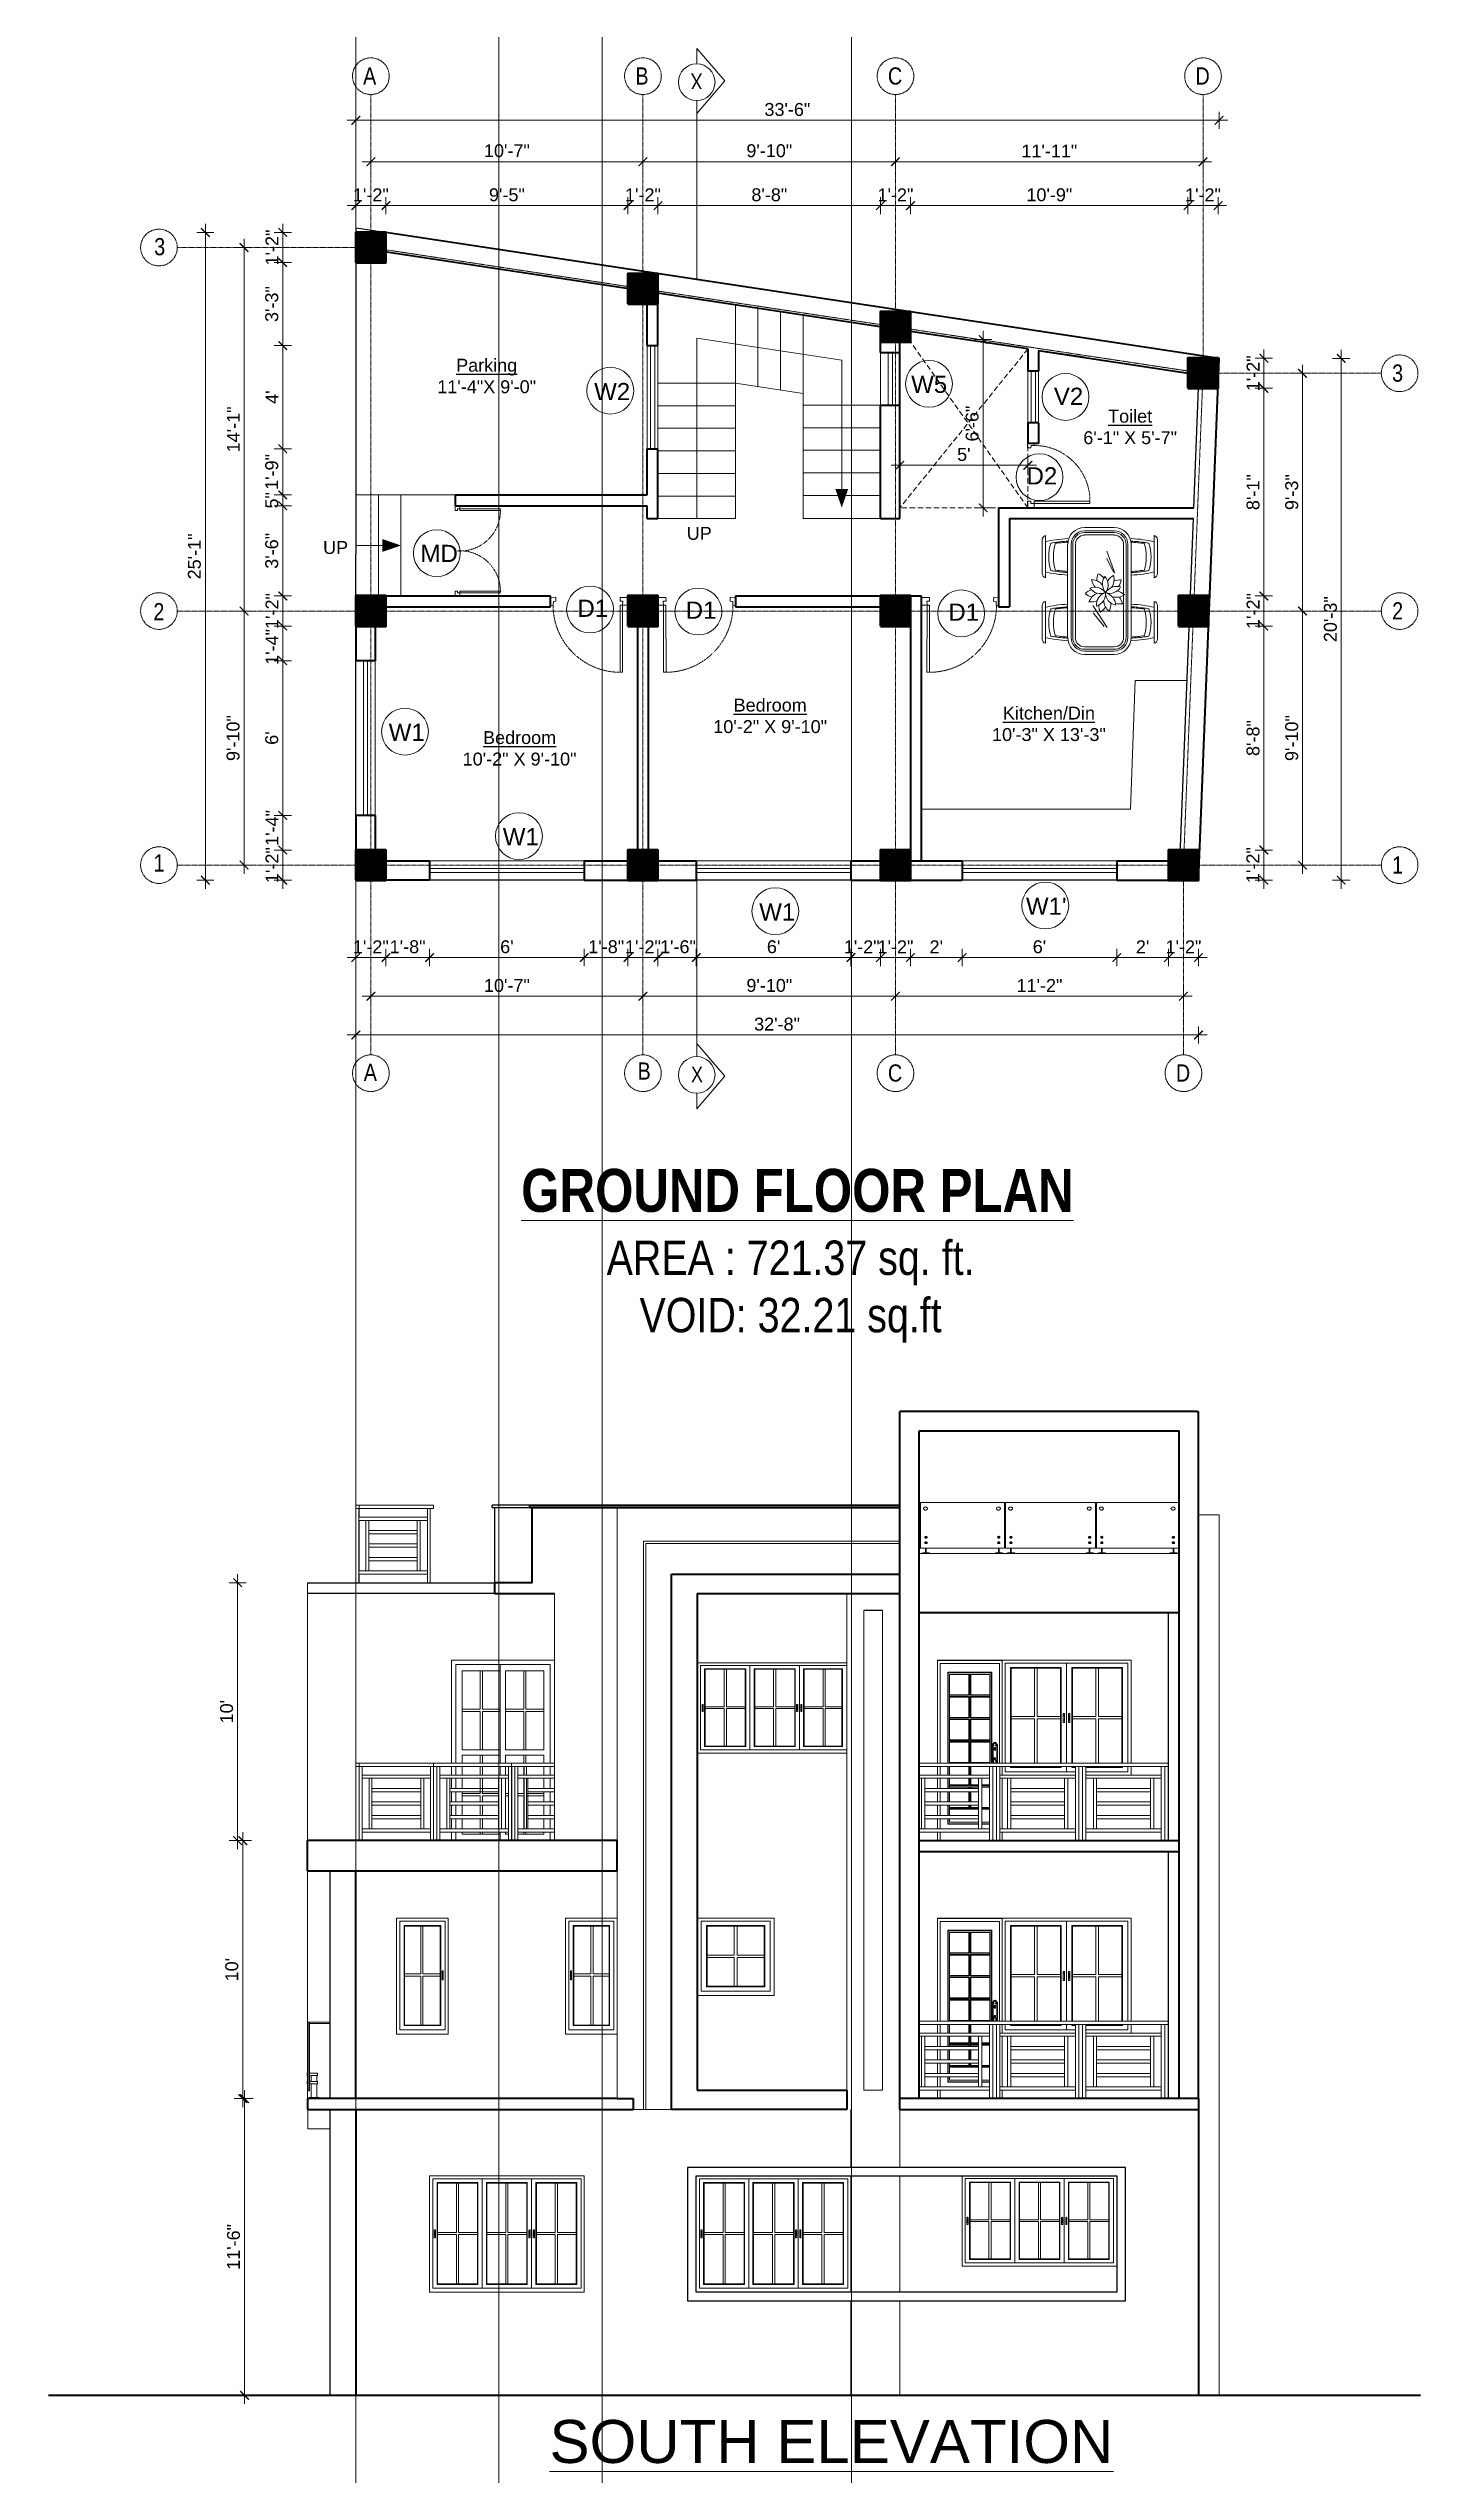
# Model space of a CAD drawing. Header units: inches. Extents: x 136316 to 155547, y -21384 to -17606.
# Drawn here: x 151617 to 152256, y -20497 to -19370 of the extents above; entities that cross this region are included whole.
import ezdxf

# ---------------------------------------------------------------- set-up
doc = ezdxf.new("R2010")
doc.units = ezdxf.units.IN
doc.header["$LTSCALE"] = 0.5
doc.header["$MEASUREMENT"] = 0
doc.header["$PDMODE"] = 66
doc.linetypes.add('CENTER', pattern=[2, 1.25, -0.25, 0.25, -0.25])
doc.linetypes.add('HIDDEN', pattern=[0.375, 0.25, -0.125])
for name, color, linetype, lineweight in [('Annotate-Lite.w', 177, 'Continuous', 9), ('Annotations-Bold.w', 177, 'Continuous', 13), ('C-COLUMN', 1, 'Continuous', 50), ('DIM', 4, 'Continuous', 5), ('DIM 1-100', 4, 'Continuous', 13), ('Door-Window.w', 4, 'Continuous', 15), ('F-FURNITURE', 30, 'Continuous', 13), ('HACTH', 253, 'Continuous', 9), ('PARAPET', 50, 'Continuous', 13), ('stair', 132, 'Continuous', 13), ('TEXT', 220, 'Continuous', 9), ('Text-100.w', 254, 'Continuous', 9), ('Toilet', 7, 'Continuous', 25), ('wall', 1, 'Continuous', 40), ('wall light', 6, 'Continuous', 25), ('window', 4, 'Continuous', 13)]:
    doc.layers.add(name, color=color, linetype=linetype, lineweight=lineweight)
doc.styles.add('ARAIL', font='ARIALN.TTF')
doc.styles.add('arial', font='arial.ttf')
doc.styles.add('arial.', font='arial.ttf')
doc.styles.add('gaurav', font='arial.ttf')
doc.styles.get("Standard").update_dxf_attribs({"font": 'arial.ttf'})
doc.dimstyles.new('1 by 96', dxfattribs={"dimtxt": 6, "dimasz": 4, "dimexe": 4, "dimexo": 4, "dimgap": 2, "dimtad": 1, "dimdec": 0, "dimzin": 0, "dimdsep": 46, "dimlunit": 4, "dimtxsty": 'Standard', "dimblk": 'ARCHTICK', "dimcen": 0, "dimdle": 4, "dimadec": 0, "dimazin": 0, "dimtfac": 1, "dimtdec": 0, "dimtix": 1, "dimtofl": 0, "dimtmove": 1, "dimatfit": 3, "dimldrblk": 'ARCHTICK', "dimfxl": 4, "dimfxlon": 1, "dimtolj": 1, "dimtzin": 0, "dimlwd": -1, "dimlwe": -1, "dimarcsym": 0})

msp = doc.modelspace()

# ---------------------------------------------------------------- texts
at = {"layer": 'Annotate-Lite.w', "ltscale": 0.005, "char_height": 8, "attachment_point": 1, "style": 'gaurav'}
for s, insert in [('W5', (152018.9, -19522)), ('W2', (151871.4, -19525.4)), ('V2', (152085.3, -19527.6)), ('D2', (152072.6, -19564.6)), ('MD', (151790.6, -19600.7)), ('D1', (151863.6, -19626.2)), ('D1', (151914, -19627.1)), ('D1', (152036.2, -19628)), ('W1', (151775.8, -19683.9)), ('W1', (151828.9, -19732.5)), ('W1', (151948.2, -19767.5)), ("W1'", (152072.3, -19764.8))]:
    msp.add_mtext_dynamic_manual_height_columns(s, width=8, gutter_width=100, heights=[0], dxfattribs=dict(at, insert=insert))
at = {"layer": 'Annotations-Bold.w', "linetype": 'CENTER', "ltscale": 1.5, "char_height": 8, "attachment_point": 1, "style": 'ARAIL'}
for s, insert in [('A', (151763.9, -19378.6)), ('B', (151890.6, -19378.6)), ('C', (152008.1, -19378.6)), ('D', (152151.2, -19378.6)), ('3', (151666.7, -19458)), ('3', (152242.7, -19516.8)), ('2', (151666.3, -19627.8)), ('2', (152242.7, -19627.4)), ('1', (151666.4, -19744.7)), ('1', (152242.7, -19745.6)), ('A', (151764.2, -19842.1)), ('B', (151891.6, -19841.5)), ('C', (152008.1, -19842.4)), ('D', (152142.1, -19842.4))]:
    msp.add_mtext_dynamic_manual_height_columns(s, width=6.539, gutter_width=100, heights=[0], dxfattribs=dict(at, insert=insert))
at = {"layer": 'TEXT', "insert": (151916.3, -19388.6), "char_height": 7.2, "attachment_point": 3, "rotation": 180, "style": 'ARAIL'}
msp.add_mtext_dynamic_manual_height_columns('X', width=125.465, gutter_width=90, heights=[0], dxfattribs=at)
at = {"layer": 'TEXT', "lineweight": -2, "char_height": 6, "width": 127.506, "attachment_point": 5, "style": 'arial.'}
for s, insert in [('{\\LParking\\P}11\'-4"X 9\'-0"', (151821.4, -19522.2)), ('{\\LToilet\\P}6\'-1" X 5\'-7"', (152120.8, -19545.9)), ('UP', (151751.1, -19602)), ('UP', (151920.3, -19595.4)), ('{\\LBedroom\\P}10\'-2" X 9\'-10"', (151953.3, -19680.3)), ('{\\LKitchen/Din\\P}10\'-3" X 13\'-3"', (152083, -19684)), ('{\\LBedroom\\P}10\'-2" X 9\'-10"', (151836.7, -19695.4))]:
    msp.add_mtext(s, dxfattribs=dict(at, insert=insert))
at = {"layer": 'TEXT', "insert": (151916.5, -19843.5), "char_height": 7.2, "attachment_point": 1, "style": 'ARAIL'}
msp.add_mtext_dynamic_manual_height_columns('X', width=125.465, gutter_width=90, heights=[0], dxfattribs=at)
at = {"layer": 'Text-100.w', "insert": (151962.8, -19891), "char_height": 20, "width": 569.102, "attachment_point": 2, "style": 'arial'}
msp.add_mtext('\\A1;{\\fArial Narrow|b1|i0|c0|p34;\\L GROUND FLOOR PLAN\\P\\fArial Narrow|b0|i0|c0|p34;\\H0.8x;\\lAREA : 721.37 sq. ft.\\PVOID: 32.21 sq.ft}', dxfattribs=at)
at = {"layer": 'Text-100.w', "insert": (151981.8, -20473), "char_height": 20, "attachment_point": 2, "style": 'arial'}
msp.add_mtext_dynamic_manual_height_columns('{\\LSOUTH ELEVATION}', width=940.971, gutter_width=100, heights=[0], dxfattribs=at)

# ---------------------------------------------------------------- blocks, each defined once
blk = doc.blocks.new('_ArchTick')
at = {"color": 0, "linetype": 'ByBlock', "const_width": 0.15}
blk.add_lwpolyline([(-0.5, -0.5), (0.5, 0.5)], dxfattribs=at)
blk = doc.blocks.new('*D585')
at = {"layer": 'Annotate-Lite.w', "color": 0, "transparency": 16777216}
for p, q in [((151708.7, -20319.5), (151708.7, -20465.5)), ((151712.7, -20323.5), (151704.7, -20323.5)), ((151712.7, -20461.5), (151704.7, -20461.5))]:
    blk.add_line(p, q, dxfattribs=at)
at = {"layer": 'Defpoints', "color": 0, "transparency": 16777216}
for p in [(151760.5, -20323.5), (151708.7, -20461.5), (151760.5, -20461.5)]:
    blk.add_point(p, dxfattribs=at)
at = {"layer": 'Annotate-Lite.w', "color": 0, "transparency": 16777216, "xscale": 4, "yscale": 4, "zscale": 4}
for p, rotation in [((151708.7, -20323.5), 90), ((151708.7, -20461.5), 270)]:
    blk.add_blockref('_ArchTick', p, dxfattribs=dict(at, rotation=rotation))
at = {"layer": 'Annotate-Lite.w', "color": 0, "transparency": 16777216, "insert": (151703.6, -20392.5), "char_height": 6, "attachment_point": 5, "rotation": 90}
blk.add_mtext('\\A1;11\'-6"', dxfattribs=at)
blk = doc.blocks.new('*D586')
at = {"layer": 'Annotate-Lite.w', "color": 0, "transparency": 16777216}
for p, q in [((151711.9, -20203.5), (151703.9, -20203.5)), ((151707.9, -20327.5), (151707.9, -20199.5)), ((151711.9, -20323.5), (151703.9, -20323.5))]:
    blk.add_line(p, q, dxfattribs=at)
at = {"layer": 'Defpoints', "color": 0, "transparency": 16777216}
for p in [(151707.9, -20203.5), (151760.5, -20203.5), (151760.5, -20323.5)]:
    blk.add_point(p, dxfattribs=at)
at = {"layer": 'Annotate-Lite.w', "color": 0, "transparency": 16777216, "xscale": 4, "yscale": 4, "zscale": 4}
for p, rotation in [((151707.9, -20203.5), 90), ((151707.9, -20323.5), 270)]:
    blk.add_blockref('_ArchTick', p, dxfattribs=dict(at, rotation=rotation))
at = {"layer": 'Annotate-Lite.w', "color": 0, "transparency": 16777216, "insert": (151702.8, -20263.5), "char_height": 6, "attachment_point": 5, "rotation": 90}
blk.add_mtext("\\A1;10'", dxfattribs=at)
blk = doc.blocks.new('*D587')
at = {"layer": 'Annotate-Lite.w', "color": 0, "transparency": 16777216}
for p, q in [((151709.5, -20083.5), (151701.5, -20083.5)), ((151705.5, -20207.5), (151705.5, -20079.5)), ((151709.5, -20203.5), (151701.5, -20203.5))]:
    blk.add_line(p, q, dxfattribs=at)
at = {"layer": 'Defpoints', "color": 0, "transparency": 16777216}
for p in [(151705.5, -20083.5), (151842.5, -20083.5), (151882.1, -20203.5)]:
    blk.add_point(p, dxfattribs=at)
at = {"layer": 'Annotate-Lite.w', "color": 0, "transparency": 16777216, "xscale": 4, "yscale": 4, "zscale": 4}
for p, rotation in [((151705.5, -20083.5), 90), ((151705.5, -20203.5), 270)]:
    blk.add_blockref('_ArchTick', p, dxfattribs=dict(at, rotation=rotation))
at = {"layer": 'Annotate-Lite.w', "color": 0, "transparency": 16777216, "insert": (151700.4, -20143.5), "char_height": 6, "attachment_point": 5, "rotation": 90}
blk.add_mtext("\\A1;10'", dxfattribs=at)
blk = doc.blocks.new('FDFDRE')
at = {"ltscale": 3}
for p, q in [((165701.1, -58637.8), (165701.1, -58641.5)), ((165704.8, -58637.8), (165701.1, -58637.8)), ((165701.1, -58641.5), (165703.6, -58641.5)), ((165703.6, -58641.5), (165703.5, -58672.6)), ((165704.8, -58639.7), (165703.6, -58639.7)), ((165703.6, -58639.7), (165703.6, -58641.5)), ((165703.6, -58641.5), (165704.8, -58641.5)), ((165704.8, -58639.7), (165704.8, -58637.8)), ((165704.8, -58641.5), (165704.8, -58672.7)), ((165767, -58639.7), (165767, -58637.8)), ((165767, -58637.8), (165770.6, -58637.8)), ((165767, -58639.7), (165768.2, -58639.7)), ((165767, -58641.5), (165767, -58672.7)), ((165768.2, -58641.5), (165767, -58641.5)), ((165768.2, -58639.7), (165768.2, -58641.5)), ((165770.7, -58641.5), (165768.2, -58641.5)), ((165768.2, -58641.5), (165768.2, -58672.6)), ((165770.6, -58637.8), (165770.7, -58641.5)), ((165703.5, -58672.6), (165704.8, -58672.7)), ((165768.2, -58672.6), (165767, -58672.7))]:
    blk.add_line(p, q, dxfattribs=at)
at = {"layer": 'Door-Window.w', "color": 9, "linetype": 'HIDDEN', "lineweight": 18}
for centre, start, end in [((165704.8, -58641.5), 269.9618, 3.3835), ((165767, -58641.5), 176.6165, 270.0382)]:
    blk.add_arc(centre, 31.2, start, end, dxfattribs=at)
blk = doc.blocks.new('3-0')
at = {"ltscale": 3}
for p, q in [((11063, 10097.7), (11066, 10099.9)), ((11063, 10097.7), (11064.5, 10095.7)), ((11066, 10096.8), (11064.5, 10095.7)), ((11065.3, 10097.8), (11066.7, 10098.9)), ((11066, 10096.8), (11065.3, 10097.8)), ((11066, 10099.9), (11066.7, 10098.9)), ((11085.5, 10074.1), (11110.3, 10093)), ((11086.2, 10073.2), (11111, 10092)), ((11111, 10092), (11110.3, 10093)), ((11084, 10073), (11082.6, 10071.9)), ((11082.6, 10071.9), (11084.8, 10069)), ((11084, 10073), (11084.8, 10072)), ((11084.8, 10072), (11086.2, 10073.2)), ((11084.8, 10069), (11087.7, 10071.2)), ((11086.2, 10073.2), (11085.5, 10074.1)), ((11087.7, 10071.2), (11086.2, 10073.2))]:
    blk.add_line(p, q, dxfattribs=at)
at = {"layer": 'Door-Window.w', "color": 9, "linetype": 'HIDDEN', "lineweight": 18}
blk.add_arc((11085.5, 10074.1), 31.2, 37.1906, 127.1465, dxfattribs=at)
blk = doc.blocks.new('*D540')
at = {"layer": 'Defpoints', "color": 0, "transparency": 16777216}
for p in [(151774.5, -19442.9), (151760.5, -19455.4), (151774.5, -19455.4)]:
    blk.add_point(p, dxfattribs=at)
at = {"layer": 'DIM 1-100', "color": 0, "transparency": 16777216}
for p, q in [((151756.5, -19442.9), (151778.5, -19442.9)), ((151760.5, -19446.9), (151760.5, -19438.9)), ((151774.5, -19446.9), (151774.5, -19438.9))]:
    blk.add_line(p, q, dxfattribs=at)
at = {"layer": 'DIM 1-100', "color": 0, "transparency": 16777216, "xscale": 4, "yscale": 4, "zscale": 4, "rotation": 180}
blk.add_blockref('_ArchTick', (151760.5, -19442.9), dxfattribs=at)
at = {"layer": 'DIM 1-100', "color": 0, "transparency": 16777216, "xscale": 4, "yscale": 4, "zscale": 4}
blk.add_blockref('_ArchTick', (151774.5, -19442.9), dxfattribs=at)
at = {"layer": 'DIM 1-100', "color": 0, "transparency": 16777216, "insert": (151767.5, -19437.9), "char_height": 6, "attachment_point": 5}
blk.add_mtext('\\A1;1\'-2"', dxfattribs=at)
blk = doc.blocks.new('*D541')
at = {"layer": 'Defpoints', "color": 0, "transparency": 16777216}
for p in [(151887.1, -19442.9), (151774.5, -19455.4), (151887.1, -19474.6)]:
    blk.add_point(p, dxfattribs=at)
at = {"layer": 'DIM 1-100', "color": 0, "transparency": 16777216}
for p, q in [((151770.5, -19442.9), (151891.1, -19442.9)), ((151774.5, -19446.9), (151774.5, -19438.9)), ((151887.1, -19446.9), (151887.1, -19438.9))]:
    blk.add_line(p, q, dxfattribs=at)
at = {"layer": 'DIM 1-100', "color": 0, "transparency": 16777216, "xscale": 4, "yscale": 4, "zscale": 4, "rotation": 180}
blk.add_blockref('_ArchTick', (151774.5, -19442.9), dxfattribs=at)
at = {"layer": 'DIM 1-100', "color": 0, "transparency": 16777216, "xscale": 4, "yscale": 4, "zscale": 4}
blk.add_blockref('_ArchTick', (151887.1, -19442.9), dxfattribs=at)
at = {"layer": 'DIM 1-100', "color": 0, "transparency": 16777216, "insert": (151830.8, -19437.9), "char_height": 6, "attachment_point": 5}
blk.add_mtext('\\A1;9\'-5"', dxfattribs=at)
blk = doc.blocks.new('*D542')
at = {"layer": 'Defpoints', "color": 0, "transparency": 16777216}
for p in [(151901.1, -19442.9), (151887.1, -19474.6), (151901.1, -19474.6)]:
    blk.add_point(p, dxfattribs=at)
at = {"layer": 'DIM 1-100', "color": 0, "transparency": 16777216}
for p, q in [((151883.1, -19442.9), (151905.1, -19442.9)), ((151887.1, -19446.9), (151887.1, -19438.9)), ((151901.1, -19446.9), (151901.1, -19438.9))]:
    blk.add_line(p, q, dxfattribs=at)
at = {"layer": 'DIM 1-100', "color": 0, "transparency": 16777216, "xscale": 4, "yscale": 4, "zscale": 4, "rotation": 180}
blk.add_blockref('_ArchTick', (151887.1, -19442.9), dxfattribs=at)
at = {"layer": 'DIM 1-100', "color": 0, "transparency": 16777216, "xscale": 4, "yscale": 4, "zscale": 4}
blk.add_blockref('_ArchTick', (151901.1, -19442.9), dxfattribs=at)
at = {"layer": 'DIM 1-100', "color": 0, "transparency": 16777216, "insert": (151894.1, -19437.9), "char_height": 6, "attachment_point": 5}
blk.add_mtext('\\A1;1\'-2"', dxfattribs=at)
blk = doc.blocks.new('*D543')
at = {"layer": 'Defpoints', "color": 0, "transparency": 16777216}
for p in [(152004.6, -19442.9), (151901.1, -19474.6), (152004.6, -19492.3)]:
    blk.add_point(p, dxfattribs=at)
at = {"layer": 'DIM 1-100', "color": 0, "transparency": 16777216}
for p, q in [((151897.1, -19442.9), (152008.6, -19442.9)), ((151901.1, -19446.9), (151901.1, -19438.9)), ((152004.6, -19446.9), (152004.6, -19438.9))]:
    blk.add_line(p, q, dxfattribs=at)
at = {"layer": 'DIM 1-100', "color": 0, "transparency": 16777216, "xscale": 4, "yscale": 4, "zscale": 4, "rotation": 180}
blk.add_blockref('_ArchTick', (151901.1, -19442.9), dxfattribs=at)
at = {"layer": 'DIM 1-100', "color": 0, "transparency": 16777216, "xscale": 4, "yscale": 4, "zscale": 4}
blk.add_blockref('_ArchTick', (152004.6, -19442.9), dxfattribs=at)
at = {"layer": 'DIM 1-100', "color": 0, "transparency": 16777216, "insert": (151952.9, -19437.9), "char_height": 6, "attachment_point": 5}
blk.add_mtext('\\A1;8\'-8"', dxfattribs=at)
blk = doc.blocks.new('*D544')
at = {"layer": 'Defpoints', "color": 0, "transparency": 16777216}
for p in [(152018.6, -19442.9), (152004.6, -19492.3), (152018.6, -19492.3)]:
    blk.add_point(p, dxfattribs=at)
at = {"layer": 'DIM 1-100', "color": 0, "transparency": 16777216}
for p, q in [((152000.6, -19442.9), (152022.6, -19442.9)), ((152004.6, -19446.9), (152004.6, -19438.9)), ((152018.6, -19446.9), (152018.6, -19438.9))]:
    blk.add_line(p, q, dxfattribs=at)
at = {"layer": 'DIM 1-100', "color": 0, "transparency": 16777216, "xscale": 4, "yscale": 4, "zscale": 4, "rotation": 180}
blk.add_blockref('_ArchTick', (152004.6, -19442.9), dxfattribs=at)
at = {"layer": 'DIM 1-100', "color": 0, "transparency": 16777216, "xscale": 4, "yscale": 4, "zscale": 4}
blk.add_blockref('_ArchTick', (152018.6, -19442.9), dxfattribs=at)
at = {"layer": 'DIM 1-100', "color": 0, "transparency": 16777216, "insert": (152011.6, -19437.9), "char_height": 6, "attachment_point": 5}
blk.add_mtext('\\A1;1\'-2"', dxfattribs=at)
blk = doc.blocks.new('*D545')
at = {"layer": 'Defpoints', "color": 0, "transparency": 16777216}
for p in [(152147.7, -19442.9), (152018.6, -19492.3), (152147.7, -19513.9)]:
    blk.add_point(p, dxfattribs=at)
at = {"layer": 'DIM 1-100', "color": 0, "transparency": 16777216}
for p, q in [((152014.6, -19442.9), (152151.7, -19442.9)), ((152018.6, -19446.9), (152018.6, -19438.9)), ((152147.7, -19446.9), (152147.7, -19438.9))]:
    blk.add_line(p, q, dxfattribs=at)
at = {"layer": 'DIM 1-100', "color": 0, "transparency": 16777216, "xscale": 4, "yscale": 4, "zscale": 4, "rotation": 180}
blk.add_blockref('_ArchTick', (152018.6, -19442.9), dxfattribs=at)
at = {"layer": 'DIM 1-100', "color": 0, "transparency": 16777216, "xscale": 4, "yscale": 4, "zscale": 4}
blk.add_blockref('_ArchTick', (152147.7, -19442.9), dxfattribs=at)
at = {"layer": 'DIM 1-100', "color": 0, "transparency": 16777216, "insert": (152083.2, -19437.9), "char_height": 6, "attachment_point": 5}
blk.add_mtext('\\A1;10\'-9"', dxfattribs=at)
blk = doc.blocks.new('*D546')
at = {"layer": 'Defpoints', "color": 0, "transparency": 16777216}
for p in [(152161.7, -19442.9), (152147.7, -19513.9), (152161.7, -19513.9)]:
    blk.add_point(p, dxfattribs=at)
at = {"layer": 'DIM 1-100', "color": 0, "transparency": 16777216}
for p, q in [((152143.7, -19442.9), (152165.7, -19442.9)), ((152147.7, -19446.9), (152147.7, -19438.9)), ((152161.7, -19446.9), (152161.7, -19438.9))]:
    blk.add_line(p, q, dxfattribs=at)
at = {"layer": 'DIM 1-100', "color": 0, "transparency": 16777216, "xscale": 4, "yscale": 4, "zscale": 4, "rotation": 180}
blk.add_blockref('_ArchTick', (152147.7, -19442.9), dxfattribs=at)
at = {"layer": 'DIM 1-100', "color": 0, "transparency": 16777216, "xscale": 4, "yscale": 4, "zscale": 4}
blk.add_blockref('_ArchTick', (152161.7, -19442.9), dxfattribs=at)
at = {"layer": 'DIM 1-100', "color": 0, "transparency": 16777216, "insert": (152154.7, -19437.9), "char_height": 6, "attachment_point": 5}
blk.add_mtext('\\A1;1\'-2"', dxfattribs=at)
blk = doc.blocks.new('*D547')
at = {"layer": 'Defpoints', "color": 0, "transparency": 16777216}
for p in [(152011.6, -19422.5), (152011.6, -19499.3), (152154.7, -19520.9)]:
    blk.add_point(p, dxfattribs=at)
at = {"layer": 'DIM 1-100', "color": 0, "transparency": 16777216}
for p, q in [((152011.6, -19426.5), (152011.6, -19418.5)), ((152154.7, -19426.5), (152154.7, -19418.5)), ((152158.7, -19422.5), (152007.6, -19422.5))]:
    blk.add_line(p, q, dxfattribs=at)
at = {"layer": 'DIM 1-100', "color": 0, "transparency": 16777216, "xscale": 4, "yscale": 4, "zscale": 4, "rotation": 180}
blk.add_blockref('_ArchTick', (152011.6, -19422.5), dxfattribs=at)
at = {"layer": 'DIM 1-100', "color": 0, "transparency": 16777216, "xscale": 4, "yscale": 4, "zscale": 4}
blk.add_blockref('_ArchTick', (152154.7, -19422.5), dxfattribs=at)
at = {"layer": 'DIM 1-100', "color": 0, "transparency": 16777216, "insert": (152083.2, -19417.5), "char_height": 6, "attachment_point": 5}
blk.add_mtext('\\A1;11\'-11"', dxfattribs=at)
blk = doc.blocks.new('*D548')
at = {"layer": 'Defpoints', "color": 0, "transparency": 16777216}
for p in [(151894.1, -19422.5), (151894.1, -19481.6), (152011.6, -19499.3)]:
    blk.add_point(p, dxfattribs=at)
at = {"layer": 'DIM 1-100', "color": 0, "transparency": 16777216}
for p, q in [((151894.1, -19426.5), (151894.1, -19418.5)), ((152011.6, -19426.5), (152011.6, -19418.5)), ((152015.6, -19422.5), (151890.1, -19422.5))]:
    blk.add_line(p, q, dxfattribs=at)
at = {"layer": 'DIM 1-100', "color": 0, "transparency": 16777216, "xscale": 4, "yscale": 4, "zscale": 4, "rotation": 180}
blk.add_blockref('_ArchTick', (151894.1, -19422.5), dxfattribs=at)
at = {"layer": 'DIM 1-100', "color": 0, "transparency": 16777216, "xscale": 4, "yscale": 4, "zscale": 4}
blk.add_blockref('_ArchTick', (152011.6, -19422.5), dxfattribs=at)
at = {"layer": 'DIM 1-100', "color": 0, "transparency": 16777216, "insert": (151952.9, -19417.4), "char_height": 6, "attachment_point": 5}
blk.add_mtext('\\A1;9\'-10"', dxfattribs=at)
blk = doc.blocks.new('*D549')
at = {"layer": 'Defpoints', "color": 0, "transparency": 16777216}
for p in [(151767.5, -19422.5), (151767.5, -19462.4), (151894.1, -19481.6)]:
    blk.add_point(p, dxfattribs=at)
at = {"layer": 'DIM 1-100', "color": 0, "transparency": 16777216}
for p, q in [((151767.5, -19426.5), (151767.5, -19418.5)), ((151894.1, -19426.5), (151894.1, -19418.5)), ((151898.1, -19422.5), (151763.5, -19422.5))]:
    blk.add_line(p, q, dxfattribs=at)
at = {"layer": 'DIM 1-100', "color": 0, "transparency": 16777216, "xscale": 4, "yscale": 4, "zscale": 4, "rotation": 180}
blk.add_blockref('_ArchTick', (151767.5, -19422.5), dxfattribs=at)
at = {"layer": 'DIM 1-100', "color": 0, "transparency": 16777216, "xscale": 4, "yscale": 4, "zscale": 4}
blk.add_blockref('_ArchTick', (151894.1, -19422.5), dxfattribs=at)
at = {"layer": 'DIM 1-100', "color": 0, "transparency": 16777216, "insert": (151830.8, -19417.4), "char_height": 6, "attachment_point": 5}
blk.add_mtext('\\A1;10\'-7"', dxfattribs=at)
blk = doc.blocks.new('*D550')
at = {"layer": 'Defpoints', "color": 0, "transparency": 16777216}
for p in [(152162.2, -19403.2), (151760.5, -19455.4), (152162.2, -19514)]:
    blk.add_point(p, dxfattribs=at)
at = {"layer": 'DIM 1-100', "color": 0, "transparency": 16777216}
for p, q in [((151756.5, -19403.2), (152166.2, -19403.2)), ((151760.5, -19407.2), (151760.5, -19399.2)), ((152162.2, -19407.2), (152162.2, -19399.2))]:
    blk.add_line(p, q, dxfattribs=at)
at = {"layer": 'DIM 1-100', "color": 0, "transparency": 16777216, "xscale": 4, "yscale": 4, "zscale": 4, "rotation": 180}
blk.add_blockref('_ArchTick', (151760.5, -19403.2), dxfattribs=at)
at = {"layer": 'DIM 1-100', "color": 0, "transparency": 16777216, "xscale": 4, "yscale": 4, "zscale": 4}
blk.add_blockref('_ArchTick', (152162.2, -19403.2), dxfattribs=at)
at = {"layer": 'DIM 1-100', "color": 0, "transparency": 16777216, "insert": (151961.3, -19398.2), "char_height": 6, "attachment_point": 5}
blk.add_mtext('\\A1;33\'-6"', dxfattribs=at)
blk = doc.blocks.new('*D551')
at = {"layer": 'Defpoints', "color": 0, "transparency": 16777216}
for p in [(152161.7, -19513.9), (152161.7, -19527.9), (152183, -19527.9)]:
    blk.add_point(p, dxfattribs=at)
at = {"layer": 'DIM 1-100', "color": 0, "transparency": 16777216}
for p, q in [((152183, -19509.9), (152183, -19531.9)), ((152179, -19513.9), (152187, -19513.9)), ((152179, -19527.9), (152187, -19527.9))]:
    blk.add_line(p, q, dxfattribs=at)
at = {"layer": 'DIM 1-100', "color": 0, "transparency": 16777216, "xscale": 4, "yscale": 4, "zscale": 4}
for p, rotation in [((152183, -19513.9), 90), ((152183, -19527.9), 270)]:
    blk.add_blockref('_ArchTick', p, dxfattribs=dict(at, rotation=rotation))
at = {"layer": 'DIM 1-100', "color": 0, "transparency": 16777216, "insert": (152178, -19520.9), "char_height": 6, "attachment_point": 5, "rotation": 90}
blk.add_mtext('\\A1;1\'-2"', dxfattribs=at)
blk = doc.blocks.new('*D552')
at = {"layer": 'Defpoints', "color": 0, "transparency": 16777216}
for p in [(152161.7, -19527.9), (152157.3, -19624.5), (152183, -19624.5)]:
    blk.add_point(p, dxfattribs=at)
at = {"layer": 'DIM 1-100', "color": 0, "transparency": 16777216}
for p, q in [((152179, -19527.9), (152187, -19527.9)), ((152183, -19523.9), (152183, -19628.5)), ((152179, -19624.5), (152187, -19624.5))]:
    blk.add_line(p, q, dxfattribs=at)
at = {"layer": 'DIM 1-100', "color": 0, "transparency": 16777216, "xscale": 4, "yscale": 4, "zscale": 4}
for p, rotation in [((152183, -19527.9), 90), ((152183, -19624.5), 270)]:
    blk.add_blockref('_ArchTick', p, dxfattribs=dict(at, rotation=rotation))
at = {"layer": 'DIM 1-100', "color": 0, "transparency": 16777216, "insert": (152178, -19576.2), "char_height": 6, "attachment_point": 5, "rotation": 90}
blk.add_mtext('\\A1;8\'-1"', dxfattribs=at)
blk = doc.blocks.new('*D553')
at = {"layer": 'Defpoints', "color": 0, "transparency": 16777216}
for p in [(152157.3, -19624.5), (152157.3, -19638.5), (152183, -19638.5)]:
    blk.add_point(p, dxfattribs=at)
at = {"layer": 'DIM 1-100', "color": 0, "transparency": 16777216}
for p, q in [((152183, -19620.5), (152183, -19642.5)), ((152179, -19624.5), (152187, -19624.5)), ((152179, -19638.5), (152187, -19638.5))]:
    blk.add_line(p, q, dxfattribs=at)
at = {"layer": 'DIM 1-100', "color": 0, "transparency": 16777216, "xscale": 4, "yscale": 4, "zscale": 4}
for p, rotation in [((152183, -19624.5), 90), ((152183, -19638.5), 270)]:
    blk.add_blockref('_ArchTick', p, dxfattribs=dict(at, rotation=rotation))
at = {"layer": 'DIM 1-100', "color": 0, "transparency": 16777216, "insert": (152178, -19631.5), "char_height": 6, "attachment_point": 5, "rotation": 90}
blk.add_mtext('\\A1;1\'-2"', dxfattribs=at)
blk = doc.blocks.new('*D554')
at = {"layer": 'Defpoints', "color": 0, "transparency": 16777216}
for p in [(152157.3, -19638.5), (152152.6, -19742.7), (152183, -19742.7)]:
    blk.add_point(p, dxfattribs=at)
at = {"layer": 'DIM 1-100', "color": 0, "transparency": 16777216}
for p, q in [((152183, -19634.5), (152183, -19746.7)), ((152179, -19638.5), (152187, -19638.5)), ((152179, -19742.7), (152187, -19742.7))]:
    blk.add_line(p, q, dxfattribs=at)
at = {"layer": 'DIM 1-100', "color": 0, "transparency": 16777216, "xscale": 4, "yscale": 4, "zscale": 4}
for p, rotation in [((152183, -19638.5), 90), ((152183, -19742.7), 270)]:
    blk.add_blockref('_ArchTick', p, dxfattribs=dict(at, rotation=rotation))
at = {"layer": 'DIM 1-100', "color": 0, "transparency": 16777216, "insert": (152178, -19690.6), "char_height": 6, "attachment_point": 5, "rotation": 90}
blk.add_mtext('\\A1;8\'-8"', dxfattribs=at)
blk = doc.blocks.new('*D555')
at = {"layer": 'Defpoints', "color": 0, "transparency": 16777216}
for p in [(152152.6, -19742.7), (152152.6, -19756.7), (152183, -19756.7)]:
    blk.add_point(p, dxfattribs=at)
at = {"layer": 'DIM 1-100', "color": 0, "transparency": 16777216}
for p, q in [((152179, -19742.7), (152187, -19742.7)), ((152183, -19738.7), (152183, -19760.7)), ((152179, -19756.7), (152187, -19756.7))]:
    blk.add_line(p, q, dxfattribs=at)
at = {"layer": 'DIM 1-100', "color": 0, "transparency": 16777216, "xscale": 4, "yscale": 4, "zscale": 4}
for p, rotation in [((152183, -19742.7), 90), ((152183, -19756.7), 270)]:
    blk.add_blockref('_ArchTick', p, dxfattribs=dict(at, rotation=rotation))
at = {"layer": 'DIM 1-100', "color": 0, "transparency": 16777216, "insert": (152177.9, -19749.7), "char_height": 6, "attachment_point": 5, "rotation": 90}
blk.add_mtext('\\A1;1\'-2"', dxfattribs=at)
blk = doc.blocks.new('*D556')
at = {"layer": 'Defpoints', "color": 0, "transparency": 16777216}
for p in [(152138.6, -19756.7), (152152.6, -19756.7), (152138.6, -19792.7)]:
    blk.add_point(p, dxfattribs=at)
at = {"layer": 'DIM 1-100', "color": 0, "transparency": 16777216}
for p, q in [((152156.6, -19792.7), (152134.6, -19792.7)), ((152138.6, -19788.7), (152138.6, -19796.7)), ((152152.6, -19788.7), (152152.6, -19796.7))]:
    blk.add_line(p, q, dxfattribs=at)
at = {"layer": 'DIM 1-100', "color": 0, "transparency": 16777216, "xscale": 4, "yscale": 4, "zscale": 4, "rotation": 180}
blk.add_blockref('_ArchTick', (152138.6, -19792.7), dxfattribs=at)
at = {"layer": 'DIM 1-100', "color": 0, "transparency": 16777216, "xscale": 4, "yscale": 4, "zscale": 4}
blk.add_blockref('_ArchTick', (152152.6, -19792.7), dxfattribs=at)
at = {"layer": 'DIM 1-100', "color": 0, "transparency": 16777216, "insert": (152145.6, -19787.7), "char_height": 6, "attachment_point": 5}
blk.add_mtext('\\A1;1\'-2"', dxfattribs=at)
blk = doc.blocks.new('*D557')
at = {"layer": 'Defpoints', "color": 0, "transparency": 16777216}
for p in [(152114.6, -19756.7), (152138.6, -19756.7), (152114.6, -19792.7)]:
    blk.add_point(p, dxfattribs=at)
at = {"layer": 'DIM 1-100', "color": 0, "transparency": 16777216}
for p, q in [((152142.6, -19792.7), (152110.6, -19792.7)), ((152114.6, -19788.7), (152114.6, -19796.7)), ((152138.6, -19788.7), (152138.6, -19796.7))]:
    blk.add_line(p, q, dxfattribs=at)
at = {"layer": 'DIM 1-100', "color": 0, "transparency": 16777216, "xscale": 4, "yscale": 4, "zscale": 4, "rotation": 180}
blk.add_blockref('_ArchTick', (152114.6, -19792.7), dxfattribs=at)
at = {"layer": 'DIM 1-100', "color": 0, "transparency": 16777216, "xscale": 4, "yscale": 4, "zscale": 4}
blk.add_blockref('_ArchTick', (152138.6, -19792.7), dxfattribs=at)
at = {"layer": 'DIM 1-100', "color": 0, "transparency": 16777216, "insert": (152126.6, -19787.7), "char_height": 6, "attachment_point": 5}
blk.add_mtext("\\A1;2'", dxfattribs=at)
blk = doc.blocks.new('*D558')
at = {"layer": 'Defpoints', "color": 0, "transparency": 16777216}
for p in [(152042.6, -19756.7), (152114.6, -19756.7), (152042.6, -19792.7)]:
    blk.add_point(p, dxfattribs=at)
at = {"layer": 'DIM 1-100', "color": 0, "transparency": 16777216}
for p, q in [((152118.6, -19792.7), (152038.6, -19792.7)), ((152042.6, -19788.7), (152042.6, -19796.7)), ((152114.6, -19788.7), (152114.6, -19796.7))]:
    blk.add_line(p, q, dxfattribs=at)
at = {"layer": 'DIM 1-100', "color": 0, "transparency": 16777216, "xscale": 4, "yscale": 4, "zscale": 4, "rotation": 180}
blk.add_blockref('_ArchTick', (152042.6, -19792.7), dxfattribs=at)
at = {"layer": 'DIM 1-100', "color": 0, "transparency": 16777216, "xscale": 4, "yscale": 4, "zscale": 4}
blk.add_blockref('_ArchTick', (152114.6, -19792.7), dxfattribs=at)
at = {"layer": 'DIM 1-100', "color": 0, "transparency": 16777216, "insert": (152078.6, -19787.7), "char_height": 6, "attachment_point": 5}
blk.add_mtext("\\A1;6'", dxfattribs=at)
blk = doc.blocks.new('*D559')
at = {"layer": 'Defpoints', "color": 0, "transparency": 16777216}
for p in [(152018.6, -19756.7), (152042.6, -19756.7), (152018.6, -19792.7)]:
    blk.add_point(p, dxfattribs=at)
at = {"layer": 'DIM 1-100', "color": 0, "transparency": 16777216}
for p, q in [((152046.6, -19792.7), (152014.6, -19792.7)), ((152018.6, -19788.7), (152018.6, -19796.7)), ((152042.6, -19788.7), (152042.6, -19796.7))]:
    blk.add_line(p, q, dxfattribs=at)
at = {"layer": 'DIM 1-100', "color": 0, "transparency": 16777216, "xscale": 4, "yscale": 4, "zscale": 4, "rotation": 180}
blk.add_blockref('_ArchTick', (152018.6, -19792.7), dxfattribs=at)
at = {"layer": 'DIM 1-100', "color": 0, "transparency": 16777216, "xscale": 4, "yscale": 4, "zscale": 4}
blk.add_blockref('_ArchTick', (152042.6, -19792.7), dxfattribs=at)
at = {"layer": 'DIM 1-100', "color": 0, "transparency": 16777216, "insert": (152030.6, -19787.7), "char_height": 6, "attachment_point": 5}
blk.add_mtext("\\A1;2'", dxfattribs=at)
blk = doc.blocks.new('*D560')
at = {"layer": 'Defpoints', "color": 0, "transparency": 16777216}
for p in [(152004.6, -19756.7), (152018.6, -19756.7), (152004.6, -19792.7)]:
    blk.add_point(p, dxfattribs=at)
at = {"layer": 'DIM 1-100', "color": 0, "transparency": 16777216}
for p, q in [((152022.6, -19792.7), (152000.6, -19792.7)), ((152004.6, -19788.7), (152004.6, -19796.7)), ((152018.6, -19788.7), (152018.6, -19796.7))]:
    blk.add_line(p, q, dxfattribs=at)
at = {"layer": 'DIM 1-100', "color": 0, "transparency": 16777216, "xscale": 4, "yscale": 4, "zscale": 4, "rotation": 180}
blk.add_blockref('_ArchTick', (152004.6, -19792.7), dxfattribs=at)
at = {"layer": 'DIM 1-100', "color": 0, "transparency": 16777216, "xscale": 4, "yscale": 4, "zscale": 4}
blk.add_blockref('_ArchTick', (152018.6, -19792.7), dxfattribs=at)
at = {"layer": 'DIM 1-100', "color": 0, "transparency": 16777216, "insert": (152011.6, -19787.7), "char_height": 6, "attachment_point": 5}
blk.add_mtext('\\A1;1\'-2"', dxfattribs=at)
blk = doc.blocks.new('*D561')
at = {"layer": 'Defpoints', "color": 0, "transparency": 16777216}
for p in [(151990.9, -19756.7), (152004.6, -19756.7), (151990.9, -19792.7)]:
    blk.add_point(p, dxfattribs=at)
at = {"layer": 'DIM 1-100', "color": 0, "transparency": 16777216}
for p, q in [((152008.6, -19792.7), (151986.9, -19792.7)), ((151990.9, -19788.7), (151990.9, -19796.7)), ((152004.6, -19788.7), (152004.6, -19796.7))]:
    blk.add_line(p, q, dxfattribs=at)
at = {"layer": 'DIM 1-100', "color": 0, "transparency": 16777216, "xscale": 4, "yscale": 4, "zscale": 4, "rotation": 180}
blk.add_blockref('_ArchTick', (151990.9, -19792.7), dxfattribs=at)
at = {"layer": 'DIM 1-100', "color": 0, "transparency": 16777216, "xscale": 4, "yscale": 4, "zscale": 4}
blk.add_blockref('_ArchTick', (152004.6, -19792.7), dxfattribs=at)
at = {"layer": 'DIM 1-100', "color": 0, "transparency": 16777216, "insert": (151995.9, -19787.7), "char_height": 6, "attachment_point": 5}
blk.add_mtext('\\A1;1\'-2"', dxfattribs=at)
blk = doc.blocks.new('*D562')
at = {"layer": 'Defpoints', "color": 0, "transparency": 16777216}
for p in [(151918.9, -19756.7), (151990.9, -19756.7), (151918.9, -19792.7)]:
    blk.add_point(p, dxfattribs=at)
at = {"layer": 'DIM 1-100', "color": 0, "transparency": 16777216}
for p, q in [((151994.9, -19792.7), (151914.9, -19792.7)), ((151918.9, -19788.7), (151918.9, -19796.7)), ((151990.9, -19788.7), (151990.9, -19796.7))]:
    blk.add_line(p, q, dxfattribs=at)
at = {"layer": 'DIM 1-100', "color": 0, "transparency": 16777216, "xscale": 4, "yscale": 4, "zscale": 4, "rotation": 180}
blk.add_blockref('_ArchTick', (151918.9, -19792.7), dxfattribs=at)
at = {"layer": 'DIM 1-100', "color": 0, "transparency": 16777216, "xscale": 4, "yscale": 4, "zscale": 4}
blk.add_blockref('_ArchTick', (151990.9, -19792.7), dxfattribs=at)
at = {"layer": 'DIM 1-100', "color": 0, "transparency": 16777216, "insert": (151954.9, -19787.7), "char_height": 6, "attachment_point": 5}
blk.add_mtext("\\A1;6'", dxfattribs=at)
blk = doc.blocks.new('*D464')
at = {"layer": 'Defpoints', "color": 0, "transparency": 16777216}
for p in [(151901.1, -19756.7), (151918.9, -19756.7), (151901.1, -19792.7)]:
    blk.add_point(p, dxfattribs=at)
at = {"layer": 'DIM 1-100', "color": 0, "transparency": 16777216}
for p, q in [((151922.9, -19792.7), (151897.1, -19792.7)), ((151901.1, -19788.7), (151901.1, -19796.7)), ((151918.9, -19788.7), (151918.9, -19796.7))]:
    blk.add_line(p, q, dxfattribs=at)
at = {"layer": 'DIM 1-100', "color": 0, "transparency": 16777216, "xscale": 4, "yscale": 4, "zscale": 4, "rotation": 180}
blk.add_blockref('_ArchTick', (151901.1, -19792.7), dxfattribs=at)
at = {"layer": 'DIM 1-100', "color": 0, "transparency": 16777216, "xscale": 4, "yscale": 4, "zscale": 4}
blk.add_blockref('_ArchTick', (151918.9, -19792.7), dxfattribs=at)
at = {"layer": 'DIM 1-100', "color": 0, "transparency": 16777216, "insert": (151910.4, -19787.7), "char_height": 6, "attachment_point": 5}
blk.add_mtext('\\A1;1\'-6"', dxfattribs=at)
blk = doc.blocks.new('*D563')
at = {"layer": 'Defpoints', "color": 0, "transparency": 16777216}
for p in [(151887.1, -19756.7), (151901.1, -19756.7), (151887.1, -19792.7)]:
    blk.add_point(p, dxfattribs=at)
at = {"layer": 'DIM 1-100', "color": 0, "transparency": 16777216}
for p, q in [((151905.1, -19792.7), (151883.1, -19792.7)), ((151887.1, -19788.7), (151887.1, -19796.7)), ((151901.1, -19788.7), (151901.1, -19796.7))]:
    blk.add_line(p, q, dxfattribs=at)
at = {"layer": 'DIM 1-100', "color": 0, "transparency": 16777216, "xscale": 4, "yscale": 4, "zscale": 4, "rotation": 180}
blk.add_blockref('_ArchTick', (151887.1, -19792.7), dxfattribs=at)
at = {"layer": 'DIM 1-100', "color": 0, "transparency": 16777216, "xscale": 4, "yscale": 4, "zscale": 4}
blk.add_blockref('_ArchTick', (151901.1, -19792.7), dxfattribs=at)
at = {"layer": 'DIM 1-100', "color": 0, "transparency": 16777216, "insert": (151894.1, -19787.7), "char_height": 6, "attachment_point": 5}
blk.add_mtext('\\A1;1\'-2"', dxfattribs=at)
blk = doc.blocks.new('*D564')
at = {"layer": 'Defpoints', "color": 0, "transparency": 16777216}
for p in [(151866.8, -19756.7), (151887.1, -19756.7), (151866.8, -19792.7)]:
    blk.add_point(p, dxfattribs=at)
at = {"layer": 'DIM 1-100', "color": 0, "transparency": 16777216}
for p, q in [((151891.1, -19792.7), (151862.8, -19792.7)), ((151866.8, -19788.7), (151866.8, -19796.7)), ((151887.1, -19788.7), (151887.1, -19796.7))]:
    blk.add_line(p, q, dxfattribs=at)
at = {"layer": 'DIM 1-100', "color": 0, "transparency": 16777216, "xscale": 4, "yscale": 4, "zscale": 4, "rotation": 180}
blk.add_blockref('_ArchTick', (151866.8, -19792.7), dxfattribs=at)
at = {"layer": 'DIM 1-100', "color": 0, "transparency": 16777216, "xscale": 4, "yscale": 4, "zscale": 4}
blk.add_blockref('_ArchTick', (151887.1, -19792.7), dxfattribs=at)
at = {"layer": 'DIM 1-100', "color": 0, "transparency": 16777216, "insert": (151877, -19787.7), "char_height": 6, "attachment_point": 5}
blk.add_mtext('\\A1;1\'-8"', dxfattribs=at)
blk = doc.blocks.new('*D565')
at = {"layer": 'Defpoints', "color": 0, "transparency": 16777216}
for p in [(151794.8, -19756.7), (151866.8, -19756.7), (151794.8, -19792.7)]:
    blk.add_point(p, dxfattribs=at)
at = {"layer": 'DIM 1-100', "color": 0, "transparency": 16777216}
for p, q in [((151870.8, -19792.7), (151790.8, -19792.7)), ((151794.8, -19788.7), (151794.8, -19796.7)), ((151866.8, -19788.7), (151866.8, -19796.7))]:
    blk.add_line(p, q, dxfattribs=at)
at = {"layer": 'DIM 1-100', "color": 0, "transparency": 16777216, "xscale": 4, "yscale": 4, "zscale": 4, "rotation": 180}
blk.add_blockref('_ArchTick', (151794.8, -19792.7), dxfattribs=at)
at = {"layer": 'DIM 1-100', "color": 0, "transparency": 16777216, "xscale": 4, "yscale": 4, "zscale": 4}
blk.add_blockref('_ArchTick', (151866.8, -19792.7), dxfattribs=at)
at = {"layer": 'DIM 1-100', "color": 0, "transparency": 16777216, "insert": (151830.8, -19787.7), "char_height": 6, "attachment_point": 5}
blk.add_mtext("\\A1;6'", dxfattribs=at)
blk = doc.blocks.new('*D566')
at = {"layer": 'Defpoints', "color": 0, "transparency": 16777216}
for p in [(151774.5, -19756.7), (151794.8, -19756.7), (151774.5, -19792.7)]:
    blk.add_point(p, dxfattribs=at)
at = {"layer": 'DIM 1-100', "color": 0, "transparency": 16777216}
for p, q in [((151798.8, -19792.7), (151770.5, -19792.7)), ((151774.5, -19788.7), (151774.5, -19796.7)), ((151794.8, -19788.7), (151794.8, -19796.7))]:
    blk.add_line(p, q, dxfattribs=at)
at = {"layer": 'DIM 1-100', "color": 0, "transparency": 16777216, "xscale": 4, "yscale": 4, "zscale": 4, "rotation": 180}
blk.add_blockref('_ArchTick', (151774.5, -19792.7), dxfattribs=at)
at = {"layer": 'DIM 1-100', "color": 0, "transparency": 16777216, "xscale": 4, "yscale": 4, "zscale": 4}
blk.add_blockref('_ArchTick', (151794.8, -19792.7), dxfattribs=at)
at = {"layer": 'DIM 1-100', "color": 0, "transparency": 16777216, "insert": (151784.6, -19787.7), "char_height": 6, "attachment_point": 5}
blk.add_mtext('\\A1;1\'-8"', dxfattribs=at)
blk = doc.blocks.new('*D465')
at = {"layer": 'Defpoints', "color": 0, "transparency": 16777216}
for p in [(151760.5, -19756.7), (151774.5, -19756.7), (151760.5, -19792.7)]:
    blk.add_point(p, dxfattribs=at)
at = {"layer": 'DIM 1-100', "color": 0, "transparency": 16777216}
for p, q in [((151778.5, -19792.7), (151756.5, -19792.7)), ((151760.5, -19788.7), (151760.5, -19796.7)), ((151774.5, -19788.7), (151774.5, -19796.7))]:
    blk.add_line(p, q, dxfattribs=at)
at = {"layer": 'DIM 1-100', "color": 0, "transparency": 16777216, "xscale": 4, "yscale": 4, "zscale": 4, "rotation": 180}
blk.add_blockref('_ArchTick', (151760.5, -19792.7), dxfattribs=at)
at = {"layer": 'DIM 1-100', "color": 0, "transparency": 16777216, "xscale": 4, "yscale": 4, "zscale": 4}
blk.add_blockref('_ArchTick', (151774.5, -19792.7), dxfattribs=at)
at = {"layer": 'DIM 1-100', "color": 0, "transparency": 16777216, "insert": (151767.5, -19787.7), "char_height": 6, "attachment_point": 5}
blk.add_mtext('\\A1;1\'-2"', dxfattribs=at)
blk = doc.blocks.new('*D567')
at = {"layer": 'Defpoints', "color": 0, "transparency": 16777216}
for p in [(151767.5, -19756.7), (151894.1, -19756.7), (151894.1, -19810.7)]:
    blk.add_point(p, dxfattribs=at)
at = {"layer": 'DIM 1-100', "color": 0, "transparency": 16777216}
for p, q in [((151763.5, -19810.7), (151898.1, -19810.7)), ((151767.5, -19806.7), (151767.5, -19814.7)), ((151894.1, -19806.7), (151894.1, -19814.7))]:
    blk.add_line(p, q, dxfattribs=at)
at = {"layer": 'DIM 1-100', "color": 0, "transparency": 16777216, "xscale": 4, "yscale": 4, "zscale": 4, "rotation": 180}
blk.add_blockref('_ArchTick', (151767.5, -19810.7), dxfattribs=at)
at = {"layer": 'DIM 1-100', "color": 0, "transparency": 16777216, "xscale": 4, "yscale": 4, "zscale": 4}
blk.add_blockref('_ArchTick', (151894.1, -19810.7), dxfattribs=at)
at = {"layer": 'DIM 1-100', "color": 0, "transparency": 16777216, "insert": (151830.8, -19805.7), "char_height": 6, "attachment_point": 5}
blk.add_mtext('\\A1;10\'-7"', dxfattribs=at)
blk = doc.blocks.new('*D568')
at = {"layer": 'Defpoints', "color": 0, "transparency": 16777216}
for p in [(151894.1, -19756.7), (152011.6, -19756.7), (152011.6, -19810.7)]:
    blk.add_point(p, dxfattribs=at)
at = {"layer": 'DIM 1-100', "color": 0, "transparency": 16777216}
for p, q in [((151890.1, -19810.7), (152015.6, -19810.7)), ((151894.1, -19806.7), (151894.1, -19814.7)), ((152011.6, -19806.7), (152011.6, -19814.7))]:
    blk.add_line(p, q, dxfattribs=at)
at = {"layer": 'DIM 1-100', "color": 0, "transparency": 16777216, "xscale": 4, "yscale": 4, "zscale": 4, "rotation": 180}
blk.add_blockref('_ArchTick', (151894.1, -19810.7), dxfattribs=at)
at = {"layer": 'DIM 1-100', "color": 0, "transparency": 16777216, "xscale": 4, "yscale": 4, "zscale": 4}
blk.add_blockref('_ArchTick', (152011.6, -19810.7), dxfattribs=at)
at = {"layer": 'DIM 1-100', "color": 0, "transparency": 16777216, "insert": (151952.9, -19805.7), "char_height": 6, "attachment_point": 5}
blk.add_mtext('\\A1;9\'-10"', dxfattribs=at)
blk = doc.blocks.new('*D466')
at = {"layer": 'Defpoints', "color": 0, "transparency": 16777216}
for p in [(152011.6, -19756.7), (152145.6, -19756.7), (152145.6, -19810.7)]:
    blk.add_point(p, dxfattribs=at)
at = {"layer": 'DIM 1-100', "color": 0, "transparency": 16777216}
for p, q in [((152007.6, -19810.7), (152149.6, -19810.7)), ((152011.6, -19806.7), (152011.6, -19814.7)), ((152145.6, -19806.7), (152145.6, -19814.7))]:
    blk.add_line(p, q, dxfattribs=at)
at = {"layer": 'DIM 1-100', "color": 0, "transparency": 16777216, "xscale": 4, "yscale": 4, "zscale": 4, "rotation": 180}
blk.add_blockref('_ArchTick', (152011.6, -19810.7), dxfattribs=at)
at = {"layer": 'DIM 1-100', "color": 0, "transparency": 16777216, "xscale": 4, "yscale": 4, "zscale": 4}
blk.add_blockref('_ArchTick', (152145.6, -19810.7), dxfattribs=at)
at = {"layer": 'DIM 1-100', "color": 0, "transparency": 16777216, "insert": (152078.6, -19805.7), "char_height": 6, "attachment_point": 5}
blk.add_mtext('\\A1;11\'-2"', dxfattribs=at)
blk = doc.blocks.new('*D467')
at = {"layer": 'Defpoints', "color": 0, "transparency": 16777216}
for p in [(151760.5, -19756.7), (152152.6, -19756.7), (151760.5, -19828.7)]:
    blk.add_point(p, dxfattribs=at)
at = {"layer": 'DIM 1-100', "color": 0, "transparency": 16777216}
for p, q in [((151760.5, -19824.7), (151760.5, -19832.7)), ((152152.6, -19824.7), (152152.6, -19832.7)), ((152156.6, -19828.7), (151756.5, -19828.7))]:
    blk.add_line(p, q, dxfattribs=at)
at = {"layer": 'DIM 1-100', "color": 0, "transparency": 16777216, "xscale": 4, "yscale": 4, "zscale": 4, "rotation": 180}
blk.add_blockref('_ArchTick', (151760.5, -19828.7), dxfattribs=at)
at = {"layer": 'DIM 1-100', "color": 0, "transparency": 16777216, "xscale": 4, "yscale": 4, "zscale": 4}
blk.add_blockref('_ArchTick', (152152.6, -19828.7), dxfattribs=at)
at = {"layer": 'DIM 1-100', "color": 0, "transparency": 16777216, "insert": (151956.5, -19823.7), "char_height": 6, "attachment_point": 5}
blk.add_mtext('\\A1;32\'-8"', dxfattribs=at)
blk = doc.blocks.new('*D569')
at = {"layer": 'Defpoints', "color": 0, "transparency": 16777216}
for p in [(152161.7, -19520.9), (152157.5, -19631.5), (152201, -19631.5)]:
    blk.add_point(p, dxfattribs=at)
at = {"layer": 'DIM 1-100', "color": 0, "transparency": 16777216}
for p, q in [((152197, -19520.9), (152205, -19520.9)), ((152201, -19516.9), (152201, -19635.5)), ((152197, -19631.5), (152205, -19631.5))]:
    blk.add_line(p, q, dxfattribs=at)
at = {"layer": 'DIM 1-100', "color": 0, "transparency": 16777216, "xscale": 4, "yscale": 4, "zscale": 4}
for p, rotation in [((152201, -19520.9), 90), ((152201, -19631.5), 270)]:
    blk.add_blockref('_ArchTick', p, dxfattribs=dict(at, rotation=rotation))
at = {"layer": 'DIM 1-100', "color": 0, "transparency": 16777216, "insert": (152196, -19576.2), "char_height": 6, "attachment_point": 5, "rotation": 90}
blk.add_mtext('\\A1;9\'-3"', dxfattribs=at)
blk = doc.blocks.new('*D468')
at = {"layer": 'Defpoints', "color": 0, "transparency": 16777216}
for p in [(152157.5, -19631.5), (152152.9, -19749.7), (152201, -19749.7)]:
    blk.add_point(p, dxfattribs=at)
at = {"layer": 'DIM 1-100', "color": 0, "transparency": 16777216}
for p, q in [((152197, -19631.5), (152205, -19631.5)), ((152201, -19627.5), (152201, -19753.7)), ((152197, -19749.7), (152205, -19749.7))]:
    blk.add_line(p, q, dxfattribs=at)
at = {"layer": 'DIM 1-100', "color": 0, "transparency": 16777216, "xscale": 4, "yscale": 4, "zscale": 4}
for p, rotation in [((152201, -19631.5), 90), ((152201, -19749.7), 270)]:
    blk.add_blockref('_ArchTick', p, dxfattribs=dict(at, rotation=rotation))
at = {"layer": 'DIM 1-100', "color": 0, "transparency": 16777216, "insert": (152196, -19690.6), "char_height": 6, "attachment_point": 5, "rotation": 90}
blk.add_mtext('\\A1;9\'-10"', dxfattribs=at)
blk = doc.blocks.new('*D570')
at = {"layer": 'Defpoints', "color": 0, "transparency": 16777216}
for p in [(152162.2, -19514), (152219, -19514), (152152.6, -19756.7)]:
    blk.add_point(p, dxfattribs=at)
at = {"layer": 'DIM 1-100', "color": 0, "transparency": 16777216}
for p, q in [((152219, -19760.7), (152219, -19510)), ((152215, -19514), (152223, -19514)), ((152215, -19756.7), (152223, -19756.7))]:
    blk.add_line(p, q, dxfattribs=at)
at = {"layer": 'DIM 1-100', "color": 0, "transparency": 16777216, "xscale": 4, "yscale": 4, "zscale": 4}
for p, rotation in [((152219, -19514), 90), ((152219, -19756.7), 270)]:
    blk.add_blockref('_ArchTick', p, dxfattribs=dict(at, rotation=rotation))
at = {"layer": 'DIM 1-100', "color": 0, "transparency": 16777216, "insert": (152214, -19635.3), "char_height": 6, "attachment_point": 5, "rotation": 90}
blk.add_mtext('\\A1;20\'-3"', dxfattribs=at)
blk = doc.blocks.new('*D571')
at = {"layer": 'Defpoints', "color": 0, "transparency": 16777216}
for p in [(151760.5, -19455.4), (151726.5, -19469.4), (151760.5, -19469.4)]:
    blk.add_point(p, dxfattribs=at)
at = {"layer": 'DIM 1-100', "color": 0, "transparency": 16777216}
for p, q in [((151726.5, -19451.4), (151726.5, -19473.4)), ((151730.5, -19455.4), (151722.5, -19455.4)), ((151730.5, -19469.4), (151722.5, -19469.4))]:
    blk.add_line(p, q, dxfattribs=at)
at = {"layer": 'DIM 1-100', "color": 0, "transparency": 16777216, "xscale": 4, "yscale": 4, "zscale": 4}
for p, rotation in [((151726.5, -19455.4), 90), ((151726.5, -19469.4), 270)]:
    blk.add_blockref('_ArchTick', p, dxfattribs=dict(at, rotation=rotation))
at = {"layer": 'DIM 1-100', "color": 0, "transparency": 16777216, "insert": (151721.5, -19462.4), "char_height": 6, "attachment_point": 5, "rotation": 90}
blk.add_mtext('\\A1;1\'-2"', dxfattribs=at)
blk = doc.blocks.new('*D572')
at = {"layer": 'Defpoints', "color": 0, "transparency": 16777216}
for p in [(151760.5, -19469.4), (151726.5, -19508), (151896.1, -19508)]:
    blk.add_point(p, dxfattribs=at)
at = {"layer": 'DIM 1-100', "color": 0, "transparency": 16777216}
for p, q in [((151726.5, -19465.4), (151726.5, -19512)), ((151730.5, -19469.4), (151722.5, -19469.4)), ((151730.5, -19508), (151722.5, -19508))]:
    blk.add_line(p, q, dxfattribs=at)
at = {"layer": 'DIM 1-100', "color": 0, "transparency": 16777216, "xscale": 4, "yscale": 4, "zscale": 4}
for p, rotation in [((151726.5, -19469.4), 90), ((151726.5, -19508), 270)]:
    blk.add_blockref('_ArchTick', p, dxfattribs=dict(at, rotation=rotation))
at = {"layer": 'DIM 1-100', "color": 0, "transparency": 16777216, "insert": (151721.4, -19488.7), "char_height": 6, "attachment_point": 5, "rotation": 90}
blk.add_mtext('\\A1;3\'-3"', dxfattribs=at)
blk = doc.blocks.new('*D573')
at = {"layer": 'Defpoints', "color": 0, "transparency": 16777216}
for p in [(151896.1, -19508), (151726.5, -19556), (151896.1, -19556)]:
    blk.add_point(p, dxfattribs=at)
at = {"layer": 'DIM 1-100', "color": 0, "transparency": 16777216}
for p, q in [((151730.5, -19508), (151722.5, -19508)), ((151726.5, -19504), (151726.5, -19560)), ((151730.5, -19556), (151722.5, -19556))]:
    blk.add_line(p, q, dxfattribs=at)
at = {"layer": 'DIM 1-100', "color": 0, "transparency": 16777216, "xscale": 4, "yscale": 4, "zscale": 4}
for p, rotation in [((151726.5, -19508), 90), ((151726.5, -19556), 270)]:
    blk.add_blockref('_ArchTick', p, dxfattribs=dict(at, rotation=rotation))
at = {"layer": 'DIM 1-100', "color": 0, "transparency": 16777216, "insert": (151721.5, -19532), "char_height": 6, "attachment_point": 5, "rotation": 90}
blk.add_mtext("\\A1;4'", dxfattribs=at)
blk = doc.blocks.new('*D574')
at = {"layer": 'Defpoints', "color": 0, "transparency": 16777216}
for p in [(151896.1, -19556), (151726.5, -19577.5), (151896.1, -19577.5)]:
    blk.add_point(p, dxfattribs=at)
at = {"layer": 'DIM 1-100', "color": 0, "transparency": 16777216}
for p, q in [((151730.5, -19556), (151722.5, -19556)), ((151726.5, -19552), (151726.5, -19581.5)), ((151730.5, -19577.5), (151722.5, -19577.5))]:
    blk.add_line(p, q, dxfattribs=at)
at = {"layer": 'DIM 1-100', "color": 0, "transparency": 16777216, "xscale": 4, "yscale": 4, "zscale": 4}
for p, rotation in [((151726.5, -19556), 90), ((151726.5, -19577.5), 270)]:
    blk.add_blockref('_ArchTick', p, dxfattribs=dict(at, rotation=rotation))
at = {"layer": 'DIM 1-100', "color": 0, "transparency": 16777216, "insert": (151721.4, -19566.8), "char_height": 6, "attachment_point": 5, "rotation": 90}
blk.add_mtext('\\A1;1\'-9"', dxfattribs=at)
blk = doc.blocks.new('*D575')
at = {"layer": 'Defpoints', "color": 0, "transparency": 16777216}
for p in [(151896.1, -19577.5), (151726.5, -19582.5), (151806.7, -19582.5)]:
    blk.add_point(p, dxfattribs=at)
at = {"layer": 'DIM 1-100', "color": 0, "transparency": 16777216}
for p, q in [((151730.5, -19577.5), (151722.5, -19577.5)), ((151730.5, -19582.5), (151722.5, -19582.5))]:
    blk.add_line(p, q, dxfattribs=at)
at = {"layer": 'DIM 1-100', "color": 0, "transparency": 16777216, "insert": (151721.4, -19580), "char_height": 6, "attachment_point": 5, "rotation": 90}
blk.add_mtext('\\A1;5"', dxfattribs=at)
blk = doc.blocks.new('*D576')
at = {"layer": 'Defpoints', "color": 0, "transparency": 16777216}
for p in [(151806.7, -19582.5), (151726.5, -19624.5), (151760.5, -19624.5)]:
    blk.add_point(p, dxfattribs=at)
at = {"layer": 'DIM 1-100', "color": 0, "transparency": 16777216}
for p, q in [((151726.5, -19578.5), (151726.5, -19628.5)), ((151730.5, -19582.5), (151722.5, -19582.5)), ((151730.5, -19624.5), (151722.5, -19624.5))]:
    blk.add_line(p, q, dxfattribs=at)
at = {"layer": 'DIM 1-100', "color": 0, "transparency": 16777216, "xscale": 4, "yscale": 4, "zscale": 4}
for p, rotation in [((151726.5, -19582.5), 90), ((151726.5, -19624.5), 270)]:
    blk.add_blockref('_ArchTick', p, dxfattribs=dict(at, rotation=rotation))
at = {"layer": 'DIM 1-100', "color": 0, "transparency": 16777216, "insert": (151721.4, -19603.5), "char_height": 6, "attachment_point": 5, "rotation": 90}
blk.add_mtext('\\A1;3\'-6"', dxfattribs=at)
blk = doc.blocks.new('*D577')
at = {"layer": 'Defpoints', "color": 0, "transparency": 16777216}
for p in [(151760.5, -19624.5), (151726.5, -19638.5), (151760.5, -19638.5)]:
    blk.add_point(p, dxfattribs=at)
at = {"layer": 'DIM 1-100', "color": 0, "transparency": 16777216}
for p, q in [((151726.5, -19620.5), (151726.5, -19642.5)), ((151730.5, -19624.5), (151722.5, -19624.5)), ((151730.5, -19638.5), (151722.5, -19638.5))]:
    blk.add_line(p, q, dxfattribs=at)
at = {"layer": 'DIM 1-100', "color": 0, "transparency": 16777216, "xscale": 4, "yscale": 4, "zscale": 4}
for p, rotation in [((151726.5, -19624.5), 90), ((151726.5, -19638.5), 270)]:
    blk.add_blockref('_ArchTick', p, dxfattribs=dict(at, rotation=rotation))
at = {"layer": 'DIM 1-100', "color": 0, "transparency": 16777216, "insert": (151721.5, -19631.5), "char_height": 6, "attachment_point": 5, "rotation": 90}
blk.add_mtext('\\A1;1\'-2"', dxfattribs=at)
blk = doc.blocks.new('*D578')
at = {"layer": 'Defpoints', "color": 0, "transparency": 16777216}
for p in [(151760.5, -19638.5), (151726.5, -19654.6), (151760.5, -19654.6)]:
    blk.add_point(p, dxfattribs=at)
at = {"layer": 'DIM 1-100', "color": 0, "transparency": 16777216}
for p, q in [((151726.5, -19634.5), (151726.5, -19658.6)), ((151730.5, -19638.5), (151722.5, -19638.5)), ((151730.5, -19654.6), (151722.5, -19654.6))]:
    blk.add_line(p, q, dxfattribs=at)
at = {"layer": 'DIM 1-100', "color": 0, "transparency": 16777216, "xscale": 4, "yscale": 4, "zscale": 4}
for p, rotation in [((151726.5, -19638.5), 90), ((151726.5, -19654.6), 270)]:
    blk.add_blockref('_ArchTick', p, dxfattribs=dict(at, rotation=rotation))
at = {"layer": 'DIM 1-100', "color": 0, "transparency": 16777216, "insert": (151721.5, -19648.2), "char_height": 6, "attachment_point": 5, "rotation": 90}
blk.add_mtext('\\A1;1\'-4"', dxfattribs=at)
blk = doc.blocks.new('*D469')
at = {"layer": 'Defpoints', "color": 0, "transparency": 16777216}
for p in [(151760.5, -19654.6), (151726.5, -19726.6), (151760.5, -19726.6)]:
    blk.add_point(p, dxfattribs=at)
at = {"layer": 'DIM 1-100', "color": 0, "transparency": 16777216}
for p, q in [((151730.5, -19654.6), (151722.5, -19654.6)), ((151726.5, -19650.6), (151726.5, -19730.6)), ((151730.5, -19726.6), (151722.5, -19726.6))]:
    blk.add_line(p, q, dxfattribs=at)
at = {"layer": 'DIM 1-100', "color": 0, "transparency": 16777216, "xscale": 4, "yscale": 4, "zscale": 4}
for p, rotation in [((151726.5, -19654.6), 90), ((151726.5, -19726.6), 270)]:
    blk.add_blockref('_ArchTick', p, dxfattribs=dict(at, rotation=rotation))
at = {"layer": 'DIM 1-100', "color": 0, "transparency": 16777216, "insert": (151721.4, -19690.6), "char_height": 6, "attachment_point": 5, "rotation": 90}
blk.add_mtext("\\A1;6'", dxfattribs=at)
blk = doc.blocks.new('*D579')
at = {"layer": 'Defpoints', "color": 0, "transparency": 16777216}
for p in [(151760.5, -19726.6), (151726.5, -19742.7), (151760.5, -19742.7)]:
    blk.add_point(p, dxfattribs=at)
at = {"layer": 'DIM 1-100', "color": 0, "transparency": 16777216}
for p, q in [((151726.5, -19722.6), (151726.5, -19746.7)), ((151730.5, -19726.6), (151722.5, -19726.6)), ((151730.5, -19742.7), (151722.5, -19742.7))]:
    blk.add_line(p, q, dxfattribs=at)
at = {"layer": 'DIM 1-100', "color": 0, "transparency": 16777216, "xscale": 4, "yscale": 4, "zscale": 4}
for p, rotation in [((151726.5, -19726.6), 90), ((151726.5, -19742.7), 270)]:
    blk.add_blockref('_ArchTick', p, dxfattribs=dict(at, rotation=rotation))
at = {"layer": 'DIM 1-100', "color": 0, "transparency": 16777216, "insert": (151721.5, -19732.4), "char_height": 6, "attachment_point": 5, "rotation": 90}
blk.add_mtext('\\A1;1\'-4"', dxfattribs=at)
blk = doc.blocks.new('*D580')
at = {"layer": 'Defpoints', "color": 0, "transparency": 16777216}
for p in [(151760.5, -19742.7), (151726.5, -19756.7), (151760.5, -19756.7)]:
    blk.add_point(p, dxfattribs=at)
at = {"layer": 'DIM 1-100', "color": 0, "transparency": 16777216}
for p, q in [((151730.5, -19742.7), (151722.5, -19742.7)), ((151726.5, -19738.7), (151726.5, -19760.7)), ((151730.5, -19756.7), (151722.5, -19756.7))]:
    blk.add_line(p, q, dxfattribs=at)
at = {"layer": 'DIM 1-100', "color": 0, "transparency": 16777216, "xscale": 4, "yscale": 4, "zscale": 4}
for p, rotation in [((151726.5, -19742.7), 90), ((151726.5, -19756.7), 270)]:
    blk.add_blockref('_ArchTick', p, dxfattribs=dict(at, rotation=rotation))
at = {"layer": 'DIM 1-100', "color": 0, "transparency": 16777216, "insert": (151721.5, -19749.7), "char_height": 6, "attachment_point": 5, "rotation": 90}
blk.add_mtext('\\A1;1\'-2"', dxfattribs=at)
blk = doc.blocks.new('*D581')
at = {"layer": 'Defpoints', "color": 0, "transparency": 16777216}
for p in [(151760.6, -19462.4), (151708.5, -19631.5), (151760.5, -19631.5)]:
    blk.add_point(p, dxfattribs=at)
at = {"layer": 'DIM 1-100', "color": 0, "transparency": 16777216}
for p, q in [((151712.5, -19462.4), (151704.5, -19462.4)), ((151708.5, -19458.4), (151708.5, -19635.5)), ((151712.5, -19631.5), (151704.5, -19631.5))]:
    blk.add_line(p, q, dxfattribs=at)
at = {"layer": 'DIM 1-100', "color": 0, "transparency": 16777216, "xscale": 4, "yscale": 4, "zscale": 4}
for p, rotation in [((151708.5, -19462.4), 90), ((151708.5, -19631.5), 270)]:
    blk.add_blockref('_ArchTick', p, dxfattribs=dict(at, rotation=rotation))
at = {"layer": 'DIM 1-100', "color": 0, "transparency": 16777216, "insert": (151703.5, -19547), "char_height": 6, "attachment_point": 5, "rotation": 90}
blk.add_mtext('\\A1;14\'-1"', dxfattribs=at)
blk = doc.blocks.new('*D582')
at = {"layer": 'Defpoints', "color": 0, "transparency": 16777216}
for p in [(151760.5, -19631.5), (151708.5, -19749.7), (151760.5, -19749.7)]:
    blk.add_point(p, dxfattribs=at)
at = {"layer": 'DIM 1-100', "color": 0, "transparency": 16777216}
for p, q in [((151712.5, -19631.5), (151704.5, -19631.5)), ((151708.5, -19627.5), (151708.5, -19753.7)), ((151712.5, -19749.7), (151704.5, -19749.7))]:
    blk.add_line(p, q, dxfattribs=at)
at = {"layer": 'DIM 1-100', "color": 0, "transparency": 16777216, "xscale": 4, "yscale": 4, "zscale": 4}
for p, rotation in [((151708.5, -19631.5), 90), ((151708.5, -19749.7), 270)]:
    blk.add_blockref('_ArchTick', p, dxfattribs=dict(at, rotation=rotation))
at = {"layer": 'DIM 1-100', "color": 0, "transparency": 16777216, "insert": (151703.4, -19690.6), "char_height": 6, "attachment_point": 5, "rotation": 90}
blk.add_mtext('\\A1;9\'-10"', dxfattribs=at)
blk = doc.blocks.new('*D470')
at = {"layer": 'Defpoints', "color": 0, "transparency": 16777216}
for p in [(151690.5, -19455.4), (151760.5, -19455.4), (151760.5, -19756.7)]:
    blk.add_point(p, dxfattribs=at)
at = {"layer": 'DIM 1-100', "color": 0, "transparency": 16777216}
for p, q in [((151690.5, -19760.7), (151690.5, -19451.4)), ((151694.5, -19455.4), (151686.5, -19455.4)), ((151694.5, -19756.7), (151686.5, -19756.7))]:
    blk.add_line(p, q, dxfattribs=at)
at = {"layer": 'DIM 1-100', "color": 0, "transparency": 16777216, "xscale": 4, "yscale": 4, "zscale": 4}
for p, rotation in [((151690.5, -19455.4), 90), ((151690.5, -19756.7), 270)]:
    blk.add_blockref('_ArchTick', p, dxfattribs=dict(at, rotation=rotation))
at = {"layer": 'DIM 1-100', "color": 0, "transparency": 16777216, "insert": (151685.4, -19606.1), "char_height": 6, "attachment_point": 5, "rotation": 90}
blk.add_mtext('\\A1;25\'-1"', dxfattribs=at)
blk = doc.blocks.new('*D471')
at = {"layer": 'Defpoints', "color": 0, "transparency": 16777216}
for p in [(152073.2, -19563.7), (152013.6, -19583.5), (152073.2, -19583.5)]:
    blk.add_point(p, dxfattribs=at)
at = {"layer": 'DIM 1-100', "color": 0, "transparency": 16777216}
for p, q in [((152009.6, -19563.7), (152077.2, -19563.7)), ((152013.6, -19567.7), (152013.6, -19559.7)), ((152073.2, -19567.7), (152073.2, -19559.7))]:
    blk.add_line(p, q, dxfattribs=at)
at = {"layer": 'DIM 1-100', "color": 0, "transparency": 16777216, "xscale": 4, "yscale": 4, "zscale": 4, "rotation": 180}
blk.add_blockref('_ArchTick', (152013.6, -19563.7), dxfattribs=at)
at = {"layer": 'DIM 1-100', "color": 0, "transparency": 16777216, "xscale": 4, "yscale": 4, "zscale": 4}
blk.add_blockref('_ArchTick', (152073.2, -19563.7), dxfattribs=at)
at = {"layer": 'DIM 1-100', "color": 0, "transparency": 16777216, "insert": (152043.4, -19558.7), "char_height": 6, "attachment_point": 5}
blk.add_mtext("\\A1;5'", dxfattribs=at)
blk = doc.blocks.new('*D472')
at = {"layer": 'Defpoints', "color": 0, "transparency": 16777216}
for p in [(152043.6, -19505.2), (152043.4, -19583.5), (152052.4, -19583.5)]:
    blk.add_point(p, dxfattribs=at)
at = {"layer": 'DIM 1-100', "color": 0, "transparency": 16777216}
for p, q in [((152048.4, -19505.2), (152056.4, -19505.2)), ((152052.4, -19501.2), (152052.4, -19587.5)), ((152048.4, -19583.5), (152056.4, -19583.5))]:
    blk.add_line(p, q, dxfattribs=at)
at = {"layer": 'DIM 1-100', "color": 0, "transparency": 16777216, "xscale": 4, "yscale": 4, "zscale": 4}
for p, rotation in [((152052.4, -19505.2), 90), ((152052.4, -19583.5), 270)]:
    blk.add_blockref('_ArchTick', p, dxfattribs=dict(at, rotation=rotation))
at = {"layer": 'DIM 1-100', "color": 0, "transparency": 16777216, "insert": (152047.3, -19544.3), "char_height": 6, "attachment_point": 5, "rotation": 90}
blk.add_mtext('\\A1;6\'-6"', dxfattribs=at)

# ---------------------------------------------------------------- dimensions: what is measured, and where the dimension line sits
at = {"layer": 'Annotate-Lite.w'}
for base, p1, p2, picture, middle in [((151705.5, -20083.5), (151882.1, -20203.5), (151842.5, -20083.5), '*D587', (151700.4, -20143.5)), ((151707.9, -20203.5), (151760.5, -20323.5), (151760.5, -20203.5), '*D586', (151702.8, -20263.5)), ((151708.7, -20461.5), (151760.5, -20323.5), (151760.5, -20461.5), '*D585', (151703.6, -20392.5))]:
    dim = msp.add_linear_dim(base=base, p1=p1, p2=p2, angle=90, dimstyle='1 by 96', dxfattribs=at)
    dim.commit()
    dim.dimension.update_dxf_attribs({"geometry": picture, "text_midpoint": middle})
at = {"layer": 'DIM 1-100'}
for base, p1, p2, picture, middle in [((152162.2, -19403.2), (151760.5, -19455.4), (152162.2, -19514), '*D550', (151961.3, -19398.2)), ((151767.5, -19422.5), (151894.1, -19481.6), (151767.5, -19462.4), '*D549', (151830.8, -19417.4)), ((151894.1305683, -19422.4753938), (152011.6305683, -19499.2948056), (151894.1305683, -19481.5542411), '*D548', (151952.8805683, -19417.4119559)), ((152011.6, -19422.5), (152154.7, -19520.9), (152011.6, -19499.3), '*D547', (152083.2, -19417.5)), ((151887.1, -19442.9), (151774.5, -19455.4), (151887.1, -19474.6), '*D541', (151830.8, -19437.9)), ((152004.6305683, -19442.9441438), (151901.1305683, -19474.5542411), (152004.6305683, -19492.2948056), '*D543', (151952.8805683, -19437.8807059)), ((152147.7, -19442.9), (152018.6, -19492.3), (152147.7, -19513.9), '*D545', (152083.2, -19437.9)), ((152073.2, -19563.7), (152013.6, -19583.5), (152073.2, -19583.5), '*D471', (152043.4, -19558.7)), ((151760.5, -19828.7), (152152.6, -19756.7), (151760.5, -19756.7), '*D467', (151956.5, -19823.7)), ((151894.1, -19810.7), (151767.5, -19756.7), (151894.1, -19756.7), '*D567', (151830.8, -19805.7)), ((151774.5, -19792.7), (151794.8, -19756.7), (151774.5, -19756.7), '*D566', (151784.6, -19787.7)), ((151794.8, -19792.7), (151866.8, -19756.7), (151794.8, -19756.7), '*D565', (151830.8, -19787.7)), ((151866.8, -19792.7), (151887.1, -19756.7), (151866.8, -19756.7), '*D564', (151877, -19787.7)), ((152011.6305683, -19810.7302557), (151894.1305683, -19756.7302557), (152011.6305683, -19756.7302557), '*D568', (151952.8805683, -19805.6668177)), ((151918.9, -19792.7), (151990.9, -19756.7), (151918.9, -19756.7), '*D562', (151954.9, -19787.7)), ((152145.6, -19810.7), (152011.6, -19756.7), (152145.6, -19756.7), '*D466', (152078.6, -19805.7)), ((152018.6, -19792.7), (152042.6, -19756.7), (152018.6, -19756.7), '*D559', (152030.6, -19787.7)), ((152042.6, -19792.7), (152114.6, -19756.7), (152042.6, -19756.7), '*D558', (152078.6, -19787.7)), ((152114.6, -19792.7), (152138.6, -19756.7), (152114.6, -19756.7), '*D557', (152126.6, -19787.7))]:
    dim = msp.add_linear_dim(base=base, p1=p1, p2=p2, dimstyle='1 by 96', dxfattribs=at)
    dim.commit()
    dim.dimension.update_dxf_attribs({"geometry": picture, "text_midpoint": middle})
for base, p1, p2, picture, middle in [((151774.5, -19442.9), (151760.5, -19455.4), (151774.5, -19455.4), '*D540', (151767.5, -19442.9)), ((151901.1, -19442.9), (151887.1, -19474.6), (151901.1, -19474.6), '*D542', (151894.1, -19442.9)), ((152018.6, -19442.9), (152004.6, -19492.3), (152018.6, -19492.3), '*D544', (152011.6, -19442.9)), ((152161.7, -19442.9), (152147.7, -19513.9), (152161.7, -19513.9), '*D546', (152154.7, -19442.9)), ((151760.5, -19792.7), (151774.5, -19756.7), (151760.5, -19756.7), '*D465', (151767.5, -19792.7)), ((151887.1, -19792.7), (151901.1, -19756.7), (151887.1, -19756.7), '*D563', (151894.1, -19792.7)), ((151901.1, -19792.7), (151918.9, -19756.7), (151901.1, -19756.7), '*D464', (151910.4, -19792.7)), ((151990.9, -19792.7), (152004.6, -19756.7), (151990.9, -19756.7), '*D561', (151995.9, -19792.7)), ((152004.6, -19792.7), (152018.6, -19756.7), (152004.6, -19756.7), '*D560', (152011.6, -19792.7)), ((152138.6, -19792.7), (152152.6, -19756.7), (152138.6, -19756.7), '*D556', (152145.6, -19792.7))]:
    dim = msp.add_linear_dim(base=base, p1=p1, p2=p2, dimstyle='1 by 96', dxfattribs=at)
    dim.commit()
    dim.dimension.update_dxf_attribs({"geometry": picture, "text_midpoint": middle, "dimtype": 160})
for base, p1, p2, picture, middle in [((151690.5, -19455.4), (151760.5, -19756.7), (151760.5, -19455.4), '*D470', (151685.4, -19606.1)), ((151708.5, -19631.5), (151760.6, -19462.4), (151760.5, -19631.5), '*D581', (151703.5, -19547)), ((151726.5, -19508), (151760.5, -19469.4), (151896.1, -19508), '*D572', (151721.4, -19488.7)), ((151726.5, -19556), (151896.1, -19508), (151896.1, -19556), '*D573', (151721.5, -19532)), ((152052.4, -19583.5), (152043.6, -19505.2), (152043.4, -19583.5), '*D472', (152047.3, -19544.3)), ((152219, -19514), (152152.6, -19756.7), (152162.2, -19514), '*D570', (152214, -19635.3)), ((152201, -19631.5), (152161.7, -19520.9), (152157.5, -19631.5), '*D569', (152196, -19576.2)), ((152183, -19624.5), (152161.7, -19527.9), (152157.3, -19624.5), '*D552', (152178, -19576.2)), ((151726.4807, -19577.4997), (151896.1306, -19556.027), (151896.1306, -19577.4997), '*D574', (151721.4172, -19566.7633)), ((151726.5, -19582.5), (151896.1, -19577.5), (151806.7, -19582.5), '*D575', (151721.4, -19580)), ((151726.5, -19624.5), (151806.7, -19582.5), (151760.5, -19624.5), '*D576', (151721.4, -19603.5)), ((151708.5, -19749.7), (151760.5, -19631.5), (151760.5, -19749.7), '*D582', (151703.4, -19690.6)), ((152183, -19742.7), (152157.3, -19638.5), (152152.6, -19742.7), '*D554', (152178, -19690.6)), ((152201, -19749.7), (152157.5, -19631.5), (152152.9, -19749.7), '*D468', (152196, -19690.6)), ((151726.5, -19726.6), (151760.5, -19654.6), (151760.5, -19726.6), '*D469', (151721.4, -19690.6))]:
    dim = msp.add_linear_dim(base=base, p1=p1, p2=p2, angle=90, dimstyle='1 by 96', dxfattribs=at)
    dim.commit()
    dim.dimension.update_dxf_attribs({"geometry": picture, "text_midpoint": middle})
for base, p1, p2, picture, middle in [((151726.5, -19469.4), (151760.5, -19455.4), (151760.5, -19469.4), '*D571', (151726.5, -19462.4)), ((152183, -19527.9), (152161.7, -19513.9), (152161.7, -19527.9), '*D551', (152183, -19520.9)), ((151726.5, -19638.5), (151760.5, -19624.5), (151760.5, -19638.5), '*D577', (151726.5, -19631.5)), ((152183, -19638.5), (152157.3, -19624.5), (152157.3, -19638.5), '*D553', (152183, -19631.5)), ((151726.5, -19654.6), (151760.5, -19638.5), (151760.5, -19654.6), '*D578', (151726.5, -19648.2)), ((151726.5, -19742.7), (151760.5, -19726.6), (151760.5, -19742.7), '*D579', (151726.5, -19732.4)), ((151726.5, -19756.7), (151760.5, -19742.7), (151760.5, -19756.7), '*D580', (151726.5, -19749.7)), ((152183, -19756.7), (152152.6, -19742.7), (152152.6, -19756.7), '*D555', (152182.9, -19749.7))]:
    dim = msp.add_linear_dim(base=base, p1=p1, p2=p2, angle=90, dimstyle='1 by 96', dxfattribs=at)
    dim.commit()
    dim.dimension.update_dxf_attribs({"geometry": picture, "text_midpoint": middle, "dimtype": 160})

# ---------------------------------------------------------------- hatches: boundary and pattern name
at = {"layer": 'C-COLUMN'}
h = msp.add_hatch(color=256, dxfattribs=at)
h.dxf.hatch_style = 1
h.paths.add_polyline_path([(151774.5, -19455.4), (151760.5, -19455.4), (151760.5, -19469.4), (151774.5, -19469.4)])
h = msp.add_hatch(color=256, dxfattribs=at)
h.dxf.hatch_style = 1
h.paths.add_polyline_path([(151901.1, -19474.6), (151887.1, -19474.6), (151887.1, -19488.6), (151901.1, -19488.6)])
h = msp.add_hatch(color=256, dxfattribs=at)
h.dxf.hatch_style = 1
h.paths.add_polyline_path([(152018.6, -19492.3), (152004.6, -19492.3), (152004.6, -19506.3), (152018.6, -19506.3)])
h = msp.add_hatch(color=256, dxfattribs=at)
h.dxf.hatch_style = 1
h.paths.add_polyline_path([(152161.7, -19513.9), (152147.7, -19513.9), (152147.7, -19527.9), (152161.7, -19527.9)])
h = msp.add_hatch(color=256, dxfattribs=at)
h.dxf.hatch_style = 1
h.paths.add_polyline_path([(151774.5, -19624.5), (151760.5, -19624.5), (151760.5, -19638.5), (151774.5, -19638.5)])
h = msp.add_hatch(color=256, dxfattribs=at)
h.dxf.hatch_style = 1
h.paths.add_polyline_path([(151901.1, -19624.5), (151887.1, -19624.5), (151887.1, -19638.5), (151901.1, -19638.5)])
h = msp.add_hatch(color=256, dxfattribs=at)
h.dxf.hatch_style = 1
h.paths.add_polyline_path([(152018.6, -19624.5), (152004.6, -19624.5), (152004.6, -19638.5), (152018.6, -19638.5)])
h = msp.add_hatch(color=256, dxfattribs=at)
h.dxf.hatch_style = 1
h.paths.add_polyline_path([(152157.3, -19624.5), (152143.3, -19624.5), (152143.3, -19638.5), (152157.3, -19638.5)])
h = msp.add_hatch(color=256, dxfattribs=at)
h.dxf.hatch_style = 1
h.paths.add_polyline_path([(151774.5, -19742.7), (151760.5, -19742.7), (151760.5, -19756.7), (151774.5, -19756.7)])
h = msp.add_hatch(color=256, dxfattribs=at)
h.dxf.hatch_style = 1
h.paths.add_polyline_path([(151901.1, -19742.7), (151887.1, -19742.7), (151887.1, -19756.7), (151901.1, -19756.7)])
h = msp.add_hatch(color=256, dxfattribs=at)
h.dxf.hatch_style = 1
h.paths.add_polyline_path([(152018.6, -19742.7), (152004.6, -19742.7), (152004.6, -19756.7), (152018.6, -19756.7)])
h = msp.add_hatch(color=256, dxfattribs=at)
h.dxf.hatch_style = 1
h.paths.add_polyline_path([(152152.6, -19742.7), (152138.6, -19742.7), (152138.6, -19756.7), (152152.6, -19756.7)])

# ---------------------------------------------------------------- linework, layer by layer
at = {"layer": 'Annotate-Lite.w'}
for p in [(151760.5, -20177.7), (151827.1, -18385.3), (151875.1, -18383.1), (151991.1, -18505.8)]:
    msp.add_xline(p, (0, 1), dxfattribs=at)
at = {"layer": 'Annotate-Lite.w', "ltscale": 0.005}
for centre in [(151878.9, -19529), (152027.2, -19525.8), (152090.7, -19531.9), (152078.6, -19569.2), (151798.2, -19604.6), (151869.5, -19630.8), (151919.9, -19631.7), (152042.2, -19632.6), (151783.4, -19687.6), (151836.4, -19736.2), (152081.3, -19768.5), (151955.7, -19771.1)]:
    msp.add_circle(centre, 10.9, dxfattribs=at)
at = {"layer": 'Annotations-Bold.w', "linetype": 'CENTER', "ltscale": 0.3}
for p, q in [((151767.5, -19391.3), (151767.5, -19838)), ((151894.1, -19391.3), (151894.1, -19838)), ((152011.6, -19391.3), (152011.6, -19838)), ((152237.7, -19631.5), (151677.5, -19631.5)), ((152237.7, -19749.7), (151677.5, -19749.7))]:
    msp.add_line(p, q, dxfattribs=at)
for points in [[(152154.7, -19391.3), (152154.7, -19520.9), (152145.6, -19749.7), (152145.6, -19838)], [(152237.7, -19520.9), (152154.7, -19520.9), (152011.6, -19499.3), (151894.1, -19481.6), (151767.5, -19462.4), (151677.5, -19462.4)]]:
    msp.add_lwpolyline(points, dxfattribs=at)
at = {"layer": 'Annotations-Bold.w', "linetype": 'CENTER', "ltscale": 1.5}
for centre in [(151767.5, -19382.7), (151894.1, -19382.7), (152011.6, -19382.7), (152154.7, -19382.7), (151668.9, -19462.4), (152246.2, -19520.9), (151668.9, -19631.5), (152246.2, -19631.5), (151668.9, -19749.7), (152246.2, -19749.7), (151767.5, -19846.5), (151894.1, -19846.5), (152011.6, -19846.5), (152145.6, -19846.5)]:
    msp.add_circle(centre, 8.53, dxfattribs=at)
at = {"layer": 'C-COLUMN'}
for points in [[(151760.5, -19469.4), (151774.5, -19469.4), (151774.5, -19455.4), (151760.5, -19455.4)], [(151887.1, -19488.6), (151901.1, -19488.6), (151901.1, -19474.6), (151887.1, -19474.6)], [(152004.6, -19506.3), (152018.6, -19506.3), (152018.6, -19492.3), (152004.6, -19492.3)], [(152147.7, -19527.9), (152161.7, -19527.9), (152161.7, -19513.9), (152147.7, -19513.9)], [(151760.5, -19638.5), (151774.5, -19638.5), (151774.5, -19624.5), (151760.5, -19624.5)], [(151887.1, -19638.5), (151901.1, -19638.5), (151901.1, -19624.5), (151887.1, -19624.5)], [(152004.6, -19638.5), (152018.6, -19638.5), (152018.6, -19624.5), (152004.6, -19624.5)], [(152143.3, -19638.5), (152157.3, -19638.5), (152157.3, -19624.5), (152143.3, -19624.5)], [(151760.5, -19756.7), (151774.5, -19756.7), (151774.5, -19742.7), (151760.5, -19742.7)], [(151887.1, -19756.7), (151901.1, -19756.7), (151901.1, -19742.7), (151887.1, -19742.7)], [(152004.6, -19756.7), (152018.6, -19756.7), (152018.6, -19742.7), (152004.6, -19742.7)], [(152138.6, -19756.7), (152152.6, -19756.7), (152152.6, -19742.7), (152138.6, -19742.7)]]:
    msp.add_lwpolyline(points, close=True, dxfattribs=at)
at = {"layer": 'Defpoints'}
msp.add_lwpolyline([(152162.2, -19514), (152152.6, -19756.7), (151760.5, -19756.7), (151760.6, -19453.3), (152162.2, -19514)], dxfattribs=at)
at = {"layer": 'DIM'}
for p, q in [((151919.1, -19504.6), (151919.1, -19588.5)), ((151919.1, -19504.6), (151986.6, -19514.8)), ((151986.6, -19514.8), (151986.6, -19574.7, 0))]:
    msp.add_line(p, q, dxfattribs=at)
at = {"layer": 'DIM 1-100'}
for p, q in [((151853, -20119.5), (151805, -20119.5)), ((151805, -20167.5), (151805, -20119.5)), ((151851, -20121.5), (151807, -20121.5)), ((151807, -20167.5), (151807, -20121.5)), ((151827.7, -20124.5), (151810, -20124.5)), ((151810, -20161.3), (151810, -20124.5)), ((151848, -20124.5), (151830.2, -20124.5)), ((151848, -20161.3), (151848, -20124.5)), ((151851, -20167.5), (151851, -20121.5)), ((151919.4, -20120.8), (151988.9, -20120.8)), ((151810, -20167.5), (151810, -20163.8)), ((151848, -20167.5), (151848, -20163.8)), ((151805, -20173), (151805, -20169)), ((151805, -20179.3), (151805, -20174.5)), ((151807, -20173), (151807, -20169)), ((151807, -20179.3), (151807, -20174.5)), ((151810, -20173), (151810, -20169)), ((151810, -20179.3), (151810, -20174.5)), ((151848, -20173), (151848, -20169)), ((151848, -20179.3), (151848, -20174.5)), ((151851, -20173), (151851, -20169)), ((151851, -20179.3), (151851, -20174.5)), ((151805, -20185.5), (151805, -20180.8)), ((151805, -20191.8), (151805, -20187)), ((151807, -20185.5), (151807, -20180.8)), ((151807, -20191.8), (151807, -20187)), ((151810, -20185.5), (151810, -20180.8)), ((151810, -20191.8), (151810, -20187)), ((151848, -20185.5), (151848, -20180.8)), ((151848, -20191.8), (151848, -20187)), ((151851, -20185.5), (151851, -20180.8)), ((151851, -20191.8), (151851, -20187)), ((151805, -20198), (151805, -20193.3)), ((151807, -20198), (151807, -20193.3)), ((151810, -20198), (151810, -20193.3)), ((151848, -20198), (151848, -20193.3)), ((151851, -20198), (151851, -20193.3)), ((151805, -20203.5), (151805, -20199.5)), ((151807, -20203.5), (151807, -20199.5)), ((151810, -20200.5), (151810, -20199.5)), ((151827.7, -20200.5), (151810, -20200.5)), ((151831.5, -20200.5), (151830.2, -20200.5)), ((151848, -20200.5), (151835.9, -20200.5)), ((151848, -20200.5), (151848, -20199.5)), ((151851, -20203.5), (151851, -20199.5))]:
    msp.add_line(p, q, dxfattribs=at)
msp.add_lwpolyline([(151772.8, -19601), (151760.5, -19601)], dxfattribs=at)
at = {"layer": 'F-FURNITURE'}
for p, q in [((152079.9, -19614.1), (152079.9, -19598.3)), ((152081.4, -19596.4), (152081.4, -19616)), ((152091.7, -19643.8), (152091.7, -19600.5)), ((152093.3, -19643.8), (152093.3, -19600.5)), ((152094.1, -19643.8), (152094.1, -19600.5)), ((152095.3, -19643.8), (152095.3, -19600.5)), ((152099.6, -19592.6), (152113.4, -19592.6)), ((152099.6, -19594.2), (152113.4, -19594.2)), ((152099.6, -19595), (152113.4, -19595)), ((152099.6, -19596.1), (152113.4, -19596.1)), ((152117.7, -19600.5), (152117.7, -19643.8)), ((152118.9, -19600.5), (152118.9, -19643.8)), ((152119.7, -19600.5), (152119.7, -19643.8)), ((152121.2, -19600.5), (152121.2, -19643.8)), ((152132, -19596.4), (152132, -19616)), ((152133.5, -19614.1), (152133.5, -19598.3)), ((152113.6, -19613.9), (152109.9, -19603.6)), ((152113.1, -19613.4), (152110, -19607)), ((152098.1, -19620.2), (152098.1, -19620.2)), ((152115.2, -19620.2), (152115.2, -19620.2)), ((152079.9, -19644.6), (152079.9, -19628.9)), ((152081.4, -19627), (152081.4, -19646.5)), ((152110.1, -19639.2), (152103.5, -19628.9)), ((152108.7, -19638.7), (152103.6, -19632.3)), ((152132, -19627), (152132, -19646.5)), ((152133.5, -19644.6), (152133.5, -19628.9)), ((152113.4, -19648.1), (152099.6, -19648.1)), ((152113.4, -19649.3), (152099.6, -19649.3)), ((152113.4, -19650.1), (152099.6, -19650.1)), ((152113.4, -19651.7), (152099.6, -19651.7))]:
    msp.add_line(p, q, dxfattribs=at)
msp.add_lwpolyline([(152023.6, -19723.7), (152120.9, -19723.7), (152123.2, -19663.8), (152147.2, -19663.8)], dxfattribs=at)
for centre, radius, start, end in [((152081.9, -19598.3), 1.97, 106.1914, 180), ((152104.3, -19606.3), 21.4, 162.7033, 197.2967), ((152106.5, -19606.3), 21.4, 162.7033, 197.2967), ((152099.6, -19600.5), 7.87, 90, 180), ((152099.6, -19600.5), 6.3, 90, 180), ((152099.6, -19600.5), 5.51, 90, 180), ((152099.6, -19600.5), 4.33, 90, 180), ((152113.4, -19600.5), 7.87, 0, 90), ((152113.4, -19600.5), 6.3, 0, 90), ((152113.4, -19600.5), 5.51, 0, 90), ((152113.4, -19600.5), 4.33, 0, 90), ((152106.9, -19606.3), 21.4, 342.7033, 17.2967), ((152109.1, -19606.3), 21.4, 342.7033, 17.2967), ((152131.5, -19598.3), 1.97, 0, 73.8086), ((152081.9, -19614.1), 1.97, 180, 253.8086), ((152131.5, -19614.1), 1.97, 286.1914, 0), ((152081.9, -19628.9), 1.97, 106.1914, 180), ((152104.3, -19636.8), 21.4, 162.7033, 197.2967), ((152106.5, -19636.8), 21.4, 162.7033, 197.2967), ((152106.9, -19636.8), 21.4, 342.7033, 17.2967), ((152109.1, -19636.8), 21.4, 342.7033, 17.2967), ((152131.5, -19628.9), 1.97, 0, 73.8086), ((152081.9, -19644.6), 1.97, 180, 253.8086), ((152099.6, -19643.8), 7.87, 180, 270), ((152099.6, -19643.8), 6.3, 180, 270), ((152099.6, -19643.8), 5.51, 180, 270), ((152099.6, -19643.8), 4.33, 180, 270), ((152113.4, -19643.8), 7.87, 270, 0), ((152113.4, -19643.8), 6.3, 270, 0), ((152113.4, -19643.8), 5.51, 270, 0), ((152113.4, -19643.8), 4.33, 270, 0), ((152131.5, -19644.6), 1.97, 286.1914, 0)]:
    msp.add_arc(centre, radius, start, end, dxfattribs=at)
at = {"layer": 'F-FURNITURE', "linetype": 'ByBlock'}
for centre, radius, start, end in [((152104.2, -19627.2), 5.72, 104.5086, 138.2476), ((152105.7, -19616.3), 9.18, 231.2105, 252.3514), ((152108, -19629.6), 6.81, 110.1324, 159.6013), ((152104.5, -19626.2), 5.78, 34.0447, 115.2473), ((152107, -19617.1), 6.27, 217.7761, 291.5159), ((152102.6, -19623.7), 6.81, 38.1324, 87.6013), ((152110.1, -19615.6), 7.38, 190.1301, 220.4932), ((152103.1, -19623.3), 6.27, 289.7761, 3.5159), ((152110.9, -19628.5), 5.78, 106.0447, 187.2473), ((152114.5, -19617.4), 9.18, 159.2105, 180.3514), ((152103.7, -19619.4), 5.72, 32.5086, 66.2476), ((152114.2, -19618.9), 6.27, 145.7761, 219.5159), ((152104.8, -19619.4), 5.78, 322.0447, 43.2473), ((152114.6, -19626.3), 6.27, 73.7761, 147.5159), ((152111.3, -19617.5), 5.78, 250.0447, 331.2473), ((152115.1, -19623.1), 5.78, 178.0447, 259.2473), ((152107.8, -19629), 6.27, 1.7761, 75.5159), ((152116.6, -19621.4), 7.38, 118.1301, 148.4931), ((152106.5, -19616.7), 6.81, 326.1324, 15.6013), ((152114.4, -19618.3), 6.81, 254.1324, 303.6013), ((152116.2, -19626.2), 9.18, 87.2105, 108.3514), ((152113, -19629.3), 7.38, 46.1301, 76.4931), ((152110.9, -19616.5), 5.72, 320.5086, 354.2476), ((152102.6, -19619.9), 7.38, 262.1301, 292.4931), ((152111.9, -19629.1), 5.72, 176.5086, 210.2476), ((152101.9, -19624.3), 9.18, 303.2105, 324.3514), ((152115.3, -19626.3), 6.81, 182.1324, 231.6013), ((152104.4, -19628.4), 7.38, 334.1301, 4.4931), ((152116, -19622.5), 5.72, 248.5086, 282.2476), ((152108.4, -19630.5), 9.18, 15.2105, 36.3514)]:
    msp.add_arc(centre, radius, start, end, dxfattribs=at)
at = {"layer": 'F-FURNITURE', "extrusion": (0, 0, -1)}
for centre, start_param, end_param in [((152095.7, -19606.3), 4.099527, 4.553045), ((152095.7, -19606.3), 1.730141, 2.183659), ((152095.7, -19636.8), 4.099527, 4.553045), ((152095.7, -19636.8), 1.730141, 2.183659)]:
    msp.add_ellipse(centre, major_axis=(24.9, 0), ratio=0.345133, start_param=start_param, end_param=end_param, dxfattribs=at)
at = {"layer": 'F-FURNITURE'}
for centre, start_param, end_param in [((152117.7, -19606.3), 4.099527, 4.56758), ((152117.7, -19606.3), 7.99879, 8.466844), ((152117.7, -19636.8), 4.099527, 4.56758), ((152117.7, -19636.8), 7.99879, 8.466844)]:
    msp.add_ellipse(centre, major_axis=(-24.9, 0), ratio=0.345133, start_param=start_param, end_param=end_param, dxfattribs=at)
for points, knots in [([(152083.9, -19600), (152084.5, -19599.8), (152085.1, -19599.7), (152086.8, -19599.5), (152087.9, -19599.3), (152089.8, -19599.1), (152090.8, -19599.1), (152091.7, -19599)], [4.2084563, 4.2084563, 4.2084563, 4.2084563, 4.2962292, 4.2962292, 4.433179, 4.433179, 4.5503345, 4.5503345, 4.5503345, 4.5503345]), ([(152086.1, -19600), (152087, -19599.9), (152087.9, -19599.8), (152089.8, -19599.6), (152090.8, -19599.5), (152091.7, -19599.5)], [4.3081151, 4.3081151, 4.3081151, 4.3081151, 4.433179, 4.433179, 4.5503345, 4.5503345, 4.5503345, 4.5503345]), ([(152129.5, -19600), (152128.9, -19599.8), (152128.3, -19599.7), (152126.6, -19599.5), (152125.5, -19599.3), (152123.4, -19599.1), (152122.4, -19599.1), (152121.3, -19599)], [4.2084563, 4.2084563, 4.2084563, 4.2084563, 4.2962292, 4.2962292, 4.433179, 4.433179, 4.5651263, 4.5651263, 4.5651263, 4.5651263]), ([(152127.3, -19600), (152126.4, -19599.9), (152125.4, -19599.8), (152123.4, -19599.6), (152122.4, -19599.5), (152121.3, -19599.4)], [4.3081151, 4.3081151, 4.3081151, 4.3081151, 4.433179, 4.433179, 4.5651263, 4.5651263, 4.5651263, 4.5651263]), ([(152091.7, -19613.6), (152090.9, -19613.6), (152090, -19613.5), (152088, -19613.3), (152086.9, -19613.2), (152085.2, -19612.9), (152084.5, -19612.8), (152083.9, -19612.7)], [8.0160361, 8.0160361, 8.0160361, 8.0160361, 8.1227425, 8.1227425, 8.2664644, 8.2664644, 8.3579144, 8.3579144, 8.3579144, 8.3579144]), ([(152091.7, -19613.1), (152090.9, -19613), (152090, -19612.9), (152088.1, -19612.8), (152087, -19612.6), (152086, -19612.5)], [8.0160361, 8.0160361, 8.0160361, 8.0160361, 8.1227425, 8.1227425, 8.2598231, 8.2598231, 8.2598231, 8.2598231]), ([(152121.3, -19613.1), (152122.3, -19613), (152123.3, -19613), (152125.3, -19612.8), (152126.4, -19612.6), (152127.4, -19612.5)], [8.0012444, 8.0012444, 8.0012444, 8.0012444, 8.1227425, 8.1227425, 8.2598231, 8.2598231, 8.2598231, 8.2598231]), ([(152121.3, -19613.6), (152122.3, -19613.6), (152123.3, -19613.5), (152125.3, -19613.3), (152126.5, -19613.2), (152128.2, -19612.9), (152128.9, -19612.8), (152129.5, -19612.7)], [8.0012444, 8.0012444, 8.0012444, 8.0012444, 8.1227425, 8.1227425, 8.2664644, 8.2664644, 8.3579144, 8.3579144, 8.3579144, 8.3579144]), ([(152083.9, -19630.5), (152084.5, -19630.4), (152085.1, -19630.2), (152086.8, -19630), (152087.9, -19629.9), (152089.8, -19629.7), (152090.8, -19629.6), (152091.7, -19629.5)], [4.2084563, 4.2084563, 4.2084563, 4.2084563, 4.2962292, 4.2962292, 4.433179, 4.433179, 4.5503345, 4.5503345, 4.5503345, 4.5503345]), ([(152086.1, -19630.5), (152087, -19630.4), (152087.9, -19630.3), (152089.8, -19630.1), (152090.8, -19630), (152091.7, -19630)], [4.3081151, 4.3081151, 4.3081151, 4.3081151, 4.433179, 4.433179, 4.5503345, 4.5503345, 4.5503345, 4.5503345]), ([(152129.5, -19630.5), (152128.9, -19630.4), (152128.3, -19630.2), (152126.6, -19630), (152125.5, -19629.9), (152123.4, -19629.6), (152122.4, -19629.6), (152121.3, -19629.5)], [4.2084563, 4.2084563, 4.2084563, 4.2084563, 4.2962292, 4.2962292, 4.433179, 4.433179, 4.5651263, 4.5651263, 4.5651263, 4.5651263]), ([(152127.3, -19630.5), (152126.4, -19630.4), (152125.4, -19630.3), (152123.4, -19630.1), (152122.4, -19630), (152121.3, -19630)], [4.3081151, 4.3081151, 4.3081151, 4.3081151, 4.433179, 4.433179, 4.5651263, 4.5651263, 4.5651263, 4.5651263]), ([(152091.7, -19644.1), (152090.9, -19644.1), (152090, -19644), (152088, -19643.8), (152086.9, -19643.7), (152085.2, -19643.4), (152084.5, -19643.3), (152083.9, -19643.2)], [8.0160361, 8.0160361, 8.0160361, 8.0160361, 8.1227425, 8.1227425, 8.2664644, 8.2664644, 8.3579144, 8.3579144, 8.3579144, 8.3579144]), ([(152091.7, -19643.6), (152090.9, -19643.5), (152090, -19643.5), (152088.1, -19643.3), (152087, -19643.1), (152086, -19643)], [8.0160361, 8.0160361, 8.0160361, 8.0160361, 8.1227425, 8.1227425, 8.2598231, 8.2598231, 8.2598231, 8.2598231]), ([(152121.3, -19643.6), (152122.3, -19643.5), (152123.3, -19643.5), (152125.3, -19643.3), (152126.4, -19643.1), (152127.4, -19643)], [8.0012444, 8.0012444, 8.0012444, 8.0012444, 8.1227425, 8.1227425, 8.2598231, 8.2598231, 8.2598231, 8.2598231]), ([(152121.3, -19644.1), (152122.3, -19644.1), (152123.3, -19644), (152125.3, -19643.8), (152126.5, -19643.7), (152128.2, -19643.4), (152128.9, -19643.3), (152129.5, -19643.2)], [8.0012444, 8.0012444, 8.0012444, 8.0012444, 8.1227425, 8.1227425, 8.2664644, 8.2664644, 8.3579144, 8.3579144, 8.3579144, 8.3579144])]:
    msp.add_open_spline(points, degree=3, knots=knots, dxfattribs=at)
at = {"layer": 'HACTH', "linetype": 'HIDDEN', "ltscale": 20}
for p, q in [((152073.2, -19509.6), (152013.6, -19583.5)), ((152073.2, -19583.5), (152018.6, -19506.3))]:
    msp.add_line(p, q, dxfattribs=at)
at = {"layer": 'HACTH'}
for p, q in [((151882.1, -20203.5), (151882.1, -20048.5)), ((151894.4, -20064.2), (152013.6, -20064.2)), ((151894.4, -20064.2), (151894.4, -20328.5)), ((151895.4, -20065.2), (151895.4, -20328.5)), ((152013.6, -20065.2), (151895.4, -20065.2)), ((152143.6, -20069.9), (152022.6, -20069.9)), ((151988.9, -20319.5), (151988.9, -20088.5)), ((151996.9, -20096.5), (151996.9, -20319.5)), ((152005.6, -20319.5), (152005.6, -20096.5)), ((151840.5, -20198), (151840.5, -20174.5)), ((151882.1, -20239.5), (151882.1, -20217.5)), ((151996.9, -20319.5), (152005.6, -20319.5)), ((151760.5, -20323.5), (151748.5, -20323.5)), ((151889.5, -20328.5), (151907.4, -20328.5)), ((151895.4, -20328.5), (151894.4, -20328.5)), ((151990.9, -20355.5), (151990.9, -20328.5)), ((152013.6, -20355.5), (152013.6, -20328.5)), ((152013.6, -20359.5), (152013.6, -20413.5)), ((151990.9, -20461.5), (151990.9, -20417.5)), ((152013.6, -20417.5), (152013.6, -20461.5))]:
    msp.add_line(p, q, dxfattribs=at)
at = {"layer": 'HACTH', "linetype": 'HIDDEN', "ltscale": 20}
msp.add_lwpolyline([(152073.2, -19583.5), (152013.6, -19583.5), (152013.6, -19506.3), (152018.6, -19506.3), (152018.6, -19501.4), (152073.2, -19509.6), (152073.2, -19583.5)], dxfattribs=at)
at = {"layer": 'PARAPET'}
for p, q in [((151760.5, -20047.5), (151760.5, -20049)), ((151762, -20047.5), (151760.5, -20047.5)), ((151760.5, -20049), (151761.9, -20049)), ((151760.5, -20083.5), (151760.5, -20049)), ((151761.9, -20083.5), (151761.9, -20049)), ((151761.9, -20049), (151762, -20049)), ((151762, -20049), (151762, -20047.5)), ((151796.7, -20047.5), (151762, -20047.5)), ((151762, -20053), (151762, -20049)), ((151762, -20049), (151796.7, -20049)), ((151793.8, -20083.5), (151793.8, -20049)), ((151795.1, -20083.5), (151795.1, -20049)), ((151796.7, -20049), (151796.7, -20047.5)), ((152152.6, -20051.9), (152162.2, -20051.9)), ((152162.2, -20051.9), (152162.2, -20088.5)), ((151762, -20053), (151761.9, -20053)), ((151761.9, -20054.5), (151793.8, -20054.5)), ((151793.8, -20053), (151762, -20053)), ((151762, -20054.5), (151762, -20078)), ((151765.1, -20078), (151765.1, -20054.5)), ((151766.5, -20078), (151766.5, -20054.5)), ((151789.1, -20059.3), (151766.5, -20059.3)), ((151766.5, -20060.8), (151789.1, -20060.8)), ((151789.1, -20078), (151789.1, -20054.5)), ((151790.5, -20078), (151790.5, -20054.5)), ((151789.1, -20065.5), (151766.5, -20065.5)), ((151766.5, -20067), (151789.1, -20067)), ((151789.1, -20071.8), (151766.5, -20071.8)), ((151766.5, -20073.3), (151789.1, -20073.3)), ((151760.5, -20083.5), (151738, -20083.5)), ((151738, -20203.5), (151738, -20083.5)), ((151761.9, -20083.5), (151760.5, -20083.5)), ((151762, -20078), (151761.9, -20078)), ((151761.9, -20079.5), (151793.8, -20079.5)), ((151762, -20083.5), (151761.9, -20083.5)), ((151765.1, -20078), (151762, -20078)), ((151762, -20083.5), (151762, -20079.5)), ((151795.1, -20083.5), (151762, -20083.5)), ((151765.1, -20078), (151766.5, -20078)), ((151789.1, -20078), (151766.5, -20078)), ((151789.1, -20078), (151790.5, -20078)), ((151793.8, -20078), (151790.5, -20078)), ((151853, -20203.5), (151853, -20088.5)), ((152162.2, -20088.5), (152162.2, -20461.5)), ((151760.5, -20167.5), (151760.5, -20169)), ((151762, -20167.5), (151760.5, -20167.5)), ((151760.5, -20169), (151853, -20169)), ((151760.5, -20203.5), (151760.5, -20169)), ((151762, -20167.5), (151832.9, -20167.5)), ((151762, -20167.5), (151762, -20203.5)), ((151762, -20203.5), (151762, -20169)), ((151763.4, -20203.5), (151763.4, -20169)), ((151763.4, -20173), (151779.5, -20173)), ((151795.3, -20174.5), (151763.4, -20174.5)), ((151766.7, -20198), (151766.7, -20174.5)), ((151768, -20198), (151768, -20174.5)), ((151779.5, -20173), (151795.3, -20173)), ((151790.7, -20198), (151790.7, -20174.5)), ((151792.1, -20198), (151792.1, -20174.5)), ((151795.3, -20203.5), (151795.3, -20169)), ((151796.7, -20203.5), (151796.7, -20167.5)), ((151798.2, -20203.5), (151798.2, -20169)), ((151799.6, -20203.5), (151799.6, -20169.2)), ((151799.6, -20173), (151815.5, -20173)), ((151831.5, -20174.5), (151799.6, -20174.5)), ((151802.9, -20198), (151802.9, -20174.5)), ((151804.3, -20198), (151804.3, -20174.5)), ((151815.5, -20173), (151831.5, -20173)), ((151826.9, -20198), (151826.9, -20174.5)), ((151828.3, -20198), (151828.3, -20174.5)), ((151831.5, -20203.5), (151831.5, -20169)), ((151832.9, -20203.5), (151832.9, -20167.5)), ((151832.9, -20167.5), (151833.1, -20167.5)), ((151833.1, -20167.5), (151853, -20167.5)), ((151833.1, -20203.5), (151833.1, -20169)), ((151834.5, -20203.5), (151834.5, -20169)), ((151835.9, -20203.5), (151835.9, -20169)), ((151835.9, -20173), (151838.8, -20173)), ((151853, -20174.5), (151835.9, -20174.5)), ((151838.8, -20169), (151838.8, -20173)), ((151838.8, -20173), (151853, -20173)), ((151838.8, -20174.5), (151838.8, -20198)), ((151839.9, -20169), (151839.9, -20173)), ((151839.9, -20198), (151839.9, -20174.5)), ((152138.6, -20167.5), (152022.6, -20167.5)), ((152022.6, -20169), (152136.9, -20169)), ((152049.1, -20173), (152022.6, -20173)), ((152022.6, -20174.5), (152025.3, -20174.5)), ((152023.7, -20198), (152023.7, -20174.5)), ((152025.3, -20179.3), (152025.3, -20174.5)), ((152025.3, -20174.5), (152033.6, -20174.5)), ((152033.6, -20174.5), (152055.4, -20174.5)), ((152055.4, -20173), (152049.1, -20173)), ((152050.3, -20198), (152050.3, -20174.5)), ((152051.8, -20198), (152051.8, -20174.5)), ((152055.4, -20203.5), (152055.4, -20169)), ((152056.2, -20167.5), (152056.2, -20167.5)), ((152056.9, -20203.5), (152056.9, -20169)), ((152058.6, -20203.5), (152058.6, -20169)), ((152060.1, -20203.5), (152060.1, -20169)), ((152095.4, -20173), (152060.1, -20173)), ((152060.1, -20174.5), (152095.4, -20174.5)), ((152063.7, -20179.3), (152063.7, -20174.5)), ((152065.3, -20179.3), (152065.3, -20174.5)), ((152090.3, -20198), (152090.3, -20174.5)), ((152091.8, -20198), (152091.8, -20174.5)), ((152095.4, -20203.5), (152095.4, -20169)), ((152096.9, -20203.5), (152096.9, -20169)), ((152098.6, -20203.5), (152098.6, -20169)), ((152100.1, -20203.5), (152100.1, -20169)), ((152135.3, -20173), (152100.1, -20173)), ((152100.1, -20174.5), (152135.3, -20174.5)), ((152103.7, -20198), (152103.7, -20174.5)), ((152105.2, -20179.3), (152105.2, -20174.5)), ((152130.2, -20198), (152130.2, -20174.5)), ((152131.8, -20198), (152131.8, -20174.5)), ((152136.9, -20169), (152135.3, -20169)), ((152135.3, -20203.5), (152135.3, -20169)), ((152136.9, -20203.5), (152136.9, -20169)), ((152136.9, -20169), (152138.6, -20169)), ((152138.6, -20167.5), (152138.6, -20169)), ((151768, -20179.3), (151790.7, -20179.3)), ((151790.7, -20180.8), (151768, -20180.8)), ((151768, -20185.5), (151790.7, -20185.5)), ((151790.7, -20187), (151768, -20187)), ((151804.3, -20179.3), (151826.9, -20179.3)), ((151826.9, -20180.8), (151804.3, -20180.8)), ((151804.3, -20185.5), (151826.9, -20185.5)), ((151826.9, -20187), (151804.3, -20187)), ((151840.5, -20179.3), (151853, -20179.3)), ((151853, -20180.8), (151840.5, -20180.8)), ((151840.5, -20185.5), (151853, -20185.5)), ((151853, -20187), (151840.5, -20187)), ((152025.3, -20198), (152025.3, -20179.3)), ((152050.3, -20179.3), (152025.3, -20179.3)), ((152025.3, -20180.8), (152033.6, -20180.8)), ((152039.3, -20185.5), (152025.3, -20185.5)), ((152025.3, -20187), (152033.6, -20187)), ((152033.6, -20180.8), (152050.3, -20180.8)), ((152033.6, -20187), (152050.3, -20187)), ((152050.3, -20185.5), (152039.3, -20185.5)), ((152063.7, -20198), (152063.7, -20179.3)), ((152065.3, -20198), (152065.3, -20179.3)), ((152090.3, -20179.3), (152065.3, -20179.3)), ((152065.3, -20180.8), (152090.3, -20180.8)), ((152090.3, -20185.5), (152065.3, -20185.5)), ((152065.3, -20187), (152090.3, -20187)), ((152105.2, -20198), (152105.2, -20179.3)), ((152130.2, -20179.3), (152105.2, -20179.3)), ((152105.2, -20180.8), (152130.2, -20180.8)), ((152130.2, -20185.5), (152105.2, -20185.5)), ((152105.2, -20187), (152130.2, -20187)), ((151766.7, -20198), (151763.4, -20198)), ((151768, -20198), (151766.7, -20198)), ((151768, -20191.8), (151790.7, -20191.8)), ((151790.7, -20193.3), (151768, -20193.3)), ((151790.7, -20198), (151768, -20198)), ((151792.1, -20198), (151790.7, -20198)), ((151795.3, -20198), (151792.1, -20198)), ((151802.9, -20198), (151799.6, -20198)), ((151804.3, -20198), (151802.9, -20198)), ((151804.3, -20191.8), (151826.9, -20191.8)), ((151826.9, -20193.3), (151804.3, -20193.3)), ((151826.9, -20198), (151804.3, -20198)), ((151828.3, -20198), (151826.9, -20198)), ((151831.5, -20198), (151828.3, -20198)), ((151839.1, -20198), (151835.9, -20198)), ((151840.5, -20198), (151839.1, -20198)), ((151840.5, -20191.8), (151853, -20191.8)), ((151853, -20193.3), (151840.5, -20193.3)), ((151853, -20198), (151840.5, -20198)), ((152055.4, -20198), (152022.6, -20198)), ((152039.3, -20191.8), (152025.3, -20191.8)), ((152025.3, -20193.3), (152033.6, -20193.3)), ((152033.6, -20193.3), (152050.3, -20193.3)), ((152050.3, -20191.8), (152039.3, -20191.8)), ((152091.8, -20198), (152060.1, -20198)), ((152090.3, -20191.8), (152065.3, -20191.8)), ((152065.3, -20193.3), (152090.3, -20193.3)), ((152095.4, -20198), (152091.8, -20198)), ((152131.8, -20198), (152100.1, -20198)), ((152130.2, -20191.8), (152105.2, -20191.8)), ((152105.2, -20193.3), (152130.2, -20193.3)), ((152135.3, -20198), (152131.8, -20198)), ((151795.3, -20199.5), (151763.4, -20199.5)), ((151831.5, -20199.5), (151799.6, -20199.5)), ((151833.1, -20203.5), (151832.9, -20203.5)), ((151853, -20199.5), (151835.9, -20199.5)), ((152022.6, -20199.5), (152055.4, -20199.5)), ((152022.6, -20203.5), (152055.4, -20203.5)), ((152060.1, -20203.5), (152055.4, -20203.5)), ((152060.1, -20199.5), (152095.4, -20199.5)), ((152060.1, -20203.5), (152095.4, -20203.5)), ((152136.9, -20203.5), (152095.4, -20203.5)), ((152100.1, -20199.5), (152135.3, -20199.5)), ((151738, -20311.6), (151738, -20217.5)), ((152138.6, -20287.5), (152022.6, -20287.5)), ((152022.6, -20289), (152136.9, -20289)), ((152055.4, -20323.5), (152055.4, -20289)), ((152056.2, -20287.5), (152056.2, -20287.5)), ((152056.9, -20323.5), (152056.9, -20289)), ((152058.6, -20323.5), (152058.6, -20289)), ((152060.1, -20323.5), (152060.1, -20289)), ((152095.4, -20323.5), (152095.4, -20289)), ((152096.9, -20323.5), (152096.9, -20289)), ((152098.6, -20323.5), (152098.6, -20289)), ((152100.1, -20323.5), (152100.1, -20289)), ((152136.9, -20289), (152135.3, -20289)), ((152135.3, -20323.5), (152135.3, -20289)), ((152136.9, -20323.5), (152136.9, -20289)), ((152136.9, -20289), (152138.6, -20289)), ((152138.6, -20287.5), (152138.6, -20289)), ((152049.1, -20293), (152022.6, -20293)), ((152022.6, -20294.5), (152025.3, -20294.5)), ((152023.7, -20318), (152023.7, -20294.5)), ((152025.3, -20299.3), (152025.3, -20294.5)), ((152025.3, -20294.5), (152033.6, -20294.5)), ((152025.3, -20318), (152025.3, -20299.3)), ((152050.3, -20299.3), (152025.3, -20299.3)), ((152033.6, -20294.5), (152055.4, -20294.5)), ((152055.4, -20293), (152049.1, -20293)), ((152050.3, -20318), (152050.3, -20294.5)), ((152051.8, -20318), (152051.8, -20294.5)), ((152095.4, -20293), (152060.1, -20293)), ((152060.1, -20294.5), (152095.4, -20294.5)), ((152063.7, -20299.3), (152063.7, -20294.5)), ((152063.7, -20318), (152063.7, -20299.3)), ((152065.3, -20299.3), (152065.3, -20294.5)), ((152065.3, -20318), (152065.3, -20299.3)), ((152090.3, -20299.3), (152065.3, -20299.3)), ((152090.3, -20318), (152090.3, -20294.5)), ((152091.8, -20318), (152091.8, -20294.5)), ((152135.3, -20293), (152100.1, -20293)), ((152100.1, -20294.5), (152135.3, -20294.5)), ((152103.7, -20318), (152103.7, -20294.5)), ((152105.2, -20299.3), (152105.2, -20294.5)), ((152105.2, -20318), (152105.2, -20299.3)), ((152130.2, -20299.3), (152105.2, -20299.3)), ((152130.2, -20318), (152130.2, -20294.5)), ((152131.8, -20318), (152131.8, -20294.5)), ((152025.3, -20300.8), (152033.6, -20300.8)), ((152039.3, -20305.5), (152025.3, -20305.5)), ((152025.3, -20307), (152033.6, -20307)), ((152039.3, -20311.8), (152025.3, -20311.8)), ((152033.6, -20300.8), (152050.3, -20300.8)), ((152033.6, -20307), (152050.3, -20307)), ((152050.3, -20305.5), (152039.3, -20305.5)), ((152050.3, -20311.8), (152039.3, -20311.8)), ((152065.3, -20300.8), (152090.3, -20300.8)), ((152090.3, -20305.5), (152065.3, -20305.5)), ((152065.3, -20307), (152090.3, -20307)), ((152090.3, -20311.8), (152065.3, -20311.8)), ((152105.2, -20300.8), (152130.2, -20300.8)), ((152130.2, -20305.5), (152105.2, -20305.5)), ((152105.2, -20307), (152130.2, -20307)), ((152130.2, -20311.8), (152105.2, -20311.8)), ((151738, -20315.4), (151738, -20312.8)), ((151738, -20323.5), (151738, -20316.7)), ((152055.4, -20318), (152022.6, -20318)), ((152022.6, -20319.5), (152055.4, -20319.5)), ((152025.3, -20313.3), (152033.6, -20313.3)), ((152033.6, -20313.3), (152050.3, -20313.3)), ((152091.8, -20318), (152060.1, -20318)), ((152060.1, -20319.5), (152095.4, -20319.5)), ((152065.3, -20313.3), (152090.3, -20313.3)), ((152095.4, -20318), (152091.8, -20318)), ((152131.8, -20318), (152100.1, -20318)), ((152100.1, -20319.5), (152135.3, -20319.5)), ((152105.2, -20313.3), (152130.2, -20313.3)), ((152135.3, -20318), (152131.8, -20318)), ((151738.1, -20337.5), (151738.1, -20328.5)), ((152022.6, -20323.5), (152055.4, -20323.5)), ((152060.1, -20323.5), (152055.4, -20323.5)), ((152060.1, -20323.5), (152095.4, -20323.5)), ((152136.9, -20323.5), (152095.4, -20323.5)), ((151748.5, -20337.5), (151738.1, -20337.5))]:
    msp.add_line(p, q, dxfattribs=at)
at = {"layer": 'stair', "linetype": 'ByBlock'}
for p, q in [((151937.1, -19489.1), (151937.1, -19525.5)), ((151947.6, -19490.7), (151947.6, -19527.1)), ((151958.1, -19492.3), (151958.1, -19528.7)), ((151968.6, -19493.8), (151968.6, -19530.3)), ((151937.1, -19525.5), (151901.1, -19525.5)), ((151937.1, -19525.5), (151968.6, -19530.3)), ((151937.1, -19525.5), (151937.1, -19588.5)), ((151968.6, -19530.3), (151968.6, -19588.5)), ((151937.1, -19536), (151901.1, -19536)), ((151937.1, -19546.5), (151901.1, -19546.5)), ((151937.1, -19557), (151901.1, -19557)), ((151937.1, -19567.5), (151901.1, -19567.5)), ((151806.7, -19577.5), (151760.5, -19577.5)), ((151760.5, -19577.5), (151760.5, -19624.5)), ((151771, -19577.5), (151771, -19624.5)), ((151781.5, -19577.5), (151781.5, -19624.5)), ((151937.1, -19578), (151901.1, -19578)), ((151937.1, -19588.5), (151901.1, -19588.5)), ((152004.6, -19588.5), (151968.6, -19588.5))]:
    msp.add_line(p, q, dxfattribs=at)
for points in [[(152004.6, -19535.7), (151968.6, -19535.7)], [(152004.6, -19546.2), (151968.6, -19546.2)], [(152004.6, -19556.7), (151968.6, -19556.7)], [(152004.6, -19567.2), (151968.6, -19567.2)], [(152004.6, -19577.7), (151968.6, -19577.7)]]:
    msp.add_lwpolyline(points, dxfattribs=at)
at = {"layer": 'stair', "linetype": 'ByBlock', "elevation": 0}
msp.add_lwpolyline([(151986.6, -19574.7, 6, 0, 0), (151986.6, -19583.4, 0, 0, 0)], format="xyseb", dxfattribs=at)
at = {"layer": 'stair', "linetype": 'ByBlock'}
msp.add_lwpolyline([(151772.8, -19601, 6, 0, 0), (151781.5, -19601, 0, 0, 0)], format="xyseb", dxfattribs=at)
at = {"layer": 'TEXT'}
for points in [[(151919.1, -19376.9), (151919.1, -19369.8), (151932.2, -19384.9), (151919.1, -19400.1)], [(151919.1, -19477.3), (151919.1, -19394)], [(151919.1, -19756.7), (151919.1, -19838.8)], [(151919.1, -19855.8), (151919.1, -19863), (151932.2, -19847.8), (151919.1, -19832.7)]]:
    msp.add_lwpolyline(points, dxfattribs=at)
for centre in [(151919.1, -19385.5), (151919.1, -19847.3)]:
    msp.add_circle(centre, 8.53, dxfattribs=at)
at = {"layer": 'Toilet'}
for p, q in [((152152.6, -19756.7), (152162.2, -19514)), ((152152.6, -19756.7), (152162.2, -19514)), ((152150.4, -19583.5), (152152.6, -19527.9)), ((152143.6, -19756.7), (152150.2, -19588.5))]:
    msp.add_line(p, q, dxfattribs=at)
at = {"layer": 'wall'}
for p, q in [((152018.6, -19492.3), (151774.5, -19455.4)), ((152018.6, -19492.3), (151774.5, -19455.4)), ((151896.1, -19508), (151896.1, -19486.6)), ((151901.1, -19508), (151901.1, -19483.7)), ((151901.1, -19508), (151901.1, -19483.7)), ((152004.6, -19511.3), (152004.6, -19499.3)), ((152073.2, -19500.5), (152018.6, -19492.3)), ((151896.1, -19508), (151901.1, -19508)), ((152004.6, -19511.3), (152013.6, -19511.3)), ((152013.6, -19588.5), (152013.6, -19506.3)), ((152162.2, -19514), (152073.2, -19500.5)), ((152162.2, -19514), (152073.2, -19500.5)), ((152073.2, -19509.6), (152073.2, -19519.9)), ((152078.2, -19510.4), (152078.2, -19519.9)), ((152078.2, -19519.9), (152073.2, -19519.9)), ((152004.6, -19588.5), (152004.6, -19535.7)), ((152004.6, -19535.7), (152013.6, -19535.7)), ((152073.2, -19543.9), (152073.2, -19553.5)), ((152078.2, -19543.9), (152073.2, -19543.9)), ((152078.2, -19543.9), (152078.2, -19553.5)), ((151896.1, -19577.5), (151896.1, -19556)), ((151896.1, -19556), (151901.1, -19556)), ((151901.1, -19588.5), (151901.1, -19556)), ((151901.1, -19588.5), (151901.1, -19556)), ((152078.2, -19553.5), (152073.2, -19553.5)), ((151806.7, -19577.5), (151896.1, -19577.5)), ((151806.7, -19577.5), (151806.7, -19582.5)), ((151806.7, -19582.5), (151896.1, -19582.5)), ((151896.1, -19588.5), (151896.1, -19582.5)), ((151896.1, -19588.5), (151901.1, -19588.5)), ((152004.6, -19588.5), (152013.6, -19588.5)), ((152059.6, -19583.5), (152059.6, -19629.5)), ((152059.6, -19583.5), (152150.4, -19583.5)), ((152064.6, -19588.5), (152064.6, -19629.5)), ((152064.6, -19588.5), (152150.2, -19588.5)), ((151769.5, -19636.3), (151769.5, -19633.3)), ((151774.5, -19629.5), (151851.1, -19629.5)), ((151851.1, -19629.5), (151851.1, -19624.5)), ((151937.1, -19624.5), (152004.6, -19624.5)), ((151937.1, -19624.5), (151937.1, -19629.5)), ((151937.1, -19629.5), (152004.6, -19629.5)), ((152018.6, -19624.5), (152023.6, -19624.5)), ((152023.6, -19624.5), (152023.6, -19747.7)), ((152059.6, -19629.5), (152064.6, -19629.5)), ((151760.5, -19638.5), (151760.5, -19654.6)), ((151769.5, -19638.5), (151769.5, -19654.6)), ((151891.6, -19638.5), (151891.6, -19742.7)), ((151891.6, -19638.5), (151896.6, -19638.5)), ((151896.6, -19638.5), (151896.6, -19742.7)), ((152018.6, -19638.5), (152018.6, -19742.7)), ((151769.5, -19654.6), (151760.5, -19654.6)), ((151760.5, -19726.6), (151760.5, -19742.7)), ((151769.5, -19726.6), (151760.5, -19726.6)), ((151769.5, -19726.6), (151769.5, -19742.7)), ((151794.8, -19747.7), (151794.8, -19756.7)), ((151866.8, -19747.7), (151866.8, -19756.7)), ((151918.9, -19747.7), (151918.9, -19756.7)), ((151990.9, -19747.7), (151990.9, -19756.7)), ((152042.6, -19747.7), (152042.6, -19756.7)), ((152114.6, -19747.7), (152114.6, -19756.7)), ((152018.6, -20003.9), (152013.6, -20003.9)), ((152013.6, -20328.5), (152013.6, -20003.9)), ((152151.9, -20003.9), (152018.6, -20003.9)), ((152151.9, -20003.9), (152152.6, -20003.9)), ((152152.6, -20323.5), (152152.6, -20003.9)), ((152022.6, -20012.9), (152143.6, -20012.9)), ((152022.6, -20323.5), (152022.6, -20012.9)), ((152143.6, -20323.5), (152143.6, -20012.9)), ((151841.5, -20047.5), (152013.6, -20047.5)), ((151841.5, -20048.5), (151841.5, -20047.5)), ((151841.5, -20048.5), (152013.6, -20048.5)), ((151842.5, -20083.5), (151842.5, -20048.5)), ((151842.5, -20083.5), (151825, -20083.5)), ((151825, -20083.5), (151825, -20088.5)), ((151907.4, -20079.5), (152013.6, -20079.5)), ((151907.4, -20328.5), (151907.4, -20079.5)), ((151825, -20088.5), (151853, -20088.5)), ((151919.4, -20088.5), (152013.6, -20088.5)), ((151919.4, -20088.5), (151919.4, -20319.5)), ((152143.6, -20097.5), (152022.6, -20097.5)), ((151882.1, -20203.5), (151738, -20203.5)), ((151738, -20217.5), (151738, -20203.5)), ((151882.1, -20217.5), (151882.1, -20203.5)), ((152022.6, -20203.5), (152143.6, -20203.5)), ((152022.6, -20208.5), (152143.6, -20208.5)), ((151738, -20217.5), (151748.5, -20217.5)), ((151748.5, -20217.5), (151760.5, -20217.5)), ((151760.5, -20217.5), (151882.1, -20217.5)), ((151760.5, -20295.5), (151760.5, -20217.5)), ((151760.5, -20323.5), (151760.5, -20295.5)), ((151919.4, -20319.5), (151988.9, -20319.5)), ((151988.9, -20319.5), (151988.9, -20328.5)), ((151738.1, -20328.5), (151738.1, -20323.5)), ((151738.1, -20328.5), (151748.5, -20328.5)), ((151882.1, -20323.5), (151738.6, -20323.5)), ((151748.5, -20328.5), (151889.5, -20328.5)), ((151760.5, -20328.5), (151760.5, -20461.5)), ((151882.1, -20323.5), (151889.5, -20323.5)), ((151889.5, -20323.5), (151889.5, -20328.5)), ((151988.9, -20328.5), (151907.4, -20328.5)), ((152152.6, -20323.5), (152013.6, -20323.5)), ((152013.6, -20328.5), (152152.6, -20328.5)), ((152152.6, -20323.5), (152152.6, -20461.5)), ((151617.5, -20461.5), (152255.9, -20461.5))]:
    msp.add_line(p, q, dxfattribs=at)
for points in [[(152011.6, -19500.3), (151760.5, -19462.4)], [(152011.6, -19500.3), (151760.5, -19462.4)], [(152018.6, -19492.3), (151774.5, -19455.4)], [(152073.2, -19509.6), (152018.6, -19501.4)], [(152073.2, -19509.6), (152018.6, -19501.4)], [(152114.6, -19756.7), (152152.6, -19756.7), (152162.2, -19514), (152073.2, -19500.5)], [(152152.9, -19521.7), (152078.2, -19510.4)], [(152099.6, -19513.6), (152078.2, -19510.4)], [(151760.5, -19624.5), (151851.1, -19624.5)], [(151774.5, -19747.7), (151794.8, -19747.7)], [(151866.8, -19747.7), (151887.1, -19747.7)], [(151901.1, -19747.7), (151918.9, -19747.7)], [(151990.9, -19747.7), (152004.6, -19747.7)], [(152016.6, -19747.7), (152042.6, -19747.7)], [(152114.6, -19747.7), (152140.6, -19747.7)], [(151794.8, -19756.7), (151774.5, -19756.7)], [(151866.8, -19756.7), (151887.1, -19756.7)], [(151901.1, -19756.7), (151918.9, -19756.7)], [(151990.9, -19756.7), (152042.6, -19756.7)]]:
    msp.add_lwpolyline(points, dxfattribs=at)
at = {"layer": 'wall light'}
for p, q in [((151824, -20048.5), (151824, -20047.5)), ((151841.5, -20047.5), (151824, -20047.5)), ((151824, -20048.5), (151841.5, -20048.5)), ((151825, -20048.5), (151825, -20083.5)), ((151738, -20083.5), (151825.1, -20083.5)), ((151825.1, -20088.5), (151738, -20088.5)), ((152005.6, -20096.5), (151996.9, -20096.5)), ((152138.6, -20203.5), (152138.6, -20097.5)), ((152138.6, -20323.5), (152138.6, -20208.5)), ((151748.5, -20323.5), (151748.5, -20217.5)), ((151748.5, -20461.5), (151748.5, -20328.5)), ((152118.6, -20355.5), (151914.9, -20355.5)), ((151914.9, -20355.5), (151914.9, -20417.5)), ((152118.6, -20417.5), (152118.6, -20355.5)), ((151918.9, -20413.5), (151918.9, -20359.5)), ((151918.9, -20359.5), (152114.6, -20359.5)), ((152114.6, -20359.5), (152114.6, -20413.5)), ((151914.9, -20417.5), (152118.6, -20417.5)), ((152114.6, -20413.5), (151918.9, -20413.5))]:
    msp.add_line(p, q, dxfattribs=at)
at = {"layer": 'window'}
for p, q in [((151896.1, -19556), (151896.1, -19508)), ((151897.6, -19508), (151897.6, -19556)), ((151899.6, -19508), (151899.6, -19556)), ((151901.1, -19508), (151901.1, -19556)), ((152004.6, -19535.7), (152004.6, -19511.3)), ((152008.2, -19511.3), (152008.2, -19535.7)), ((152010.2, -19511.3), (152010.2, -19535.7)), ((152013.6, -19535.7), (152013.6, -19511.3)), ((152073.2, -19543.9), (152073.2, -19519.9)), ((152074.7, -19543.9), (152074.7, -19519.9)), ((152076.7, -19543.9), (152076.7, -19519.9)), ((152078.2, -19519.9), (152078.2, -19543.9)), ((151760.5, -19726.6), (151760.5, -19654.6)), ((151764, -19654.6), (151764, -19726.6)), ((151766, -19654.6), (151766, -19726.6)), ((151769.5, -19726.6), (151769.5, -19654.6)), ((151794.8, -19747.7), (151866.8, -19747.7)), ((151990.9, -19747.7), (151918.9, -19747.7)), ((152114.6, -19747.7), (152042.6, -19747.7)), ((151794.8, -19751.2), (151866.8, -19751.2)), ((151794.8, -19753.2), (151866.8, -19753.2)), ((151794.8, -19756.7), (151866.8, -19756.7)), ((151918.9, -19751.2), (151990.9, -19751.2)), ((151918.9, -19753.2), (151990.9, -19753.2)), ((151918.9, -19756.7), (151990.9, -19756.7)), ((152042.6, -19751.2), (152114.6, -19751.2)), ((152042.6, -19753.2), (152114.6, -19753.2)), ((152042.6, -19756.7), (152114.6, -19756.7)), ((152062.3, -20046.2), (152022.6, -20046.2)), ((152022.6, -20046.3), (152023.2, -20046.3)), ((152023.2, -20046.2), (152023.2, -20046.3)), ((152023.2, -20046.3), (152023.2, -20067.5)), ((152024.7, -20048.8), (152024.6, -20049)), ((152024.6, -20049), (152024.7, -20049.2)), ((152024.8, -20048.6), (152024.7, -20048.8)), ((152024.7, -20049.2), (152024.8, -20049.3)), ((152024.9, -20048.5), (152024.8, -20048.6)), ((152024.8, -20049.3), (152024.9, -20049.5)), ((152025.1, -20048.4), (152024.9, -20048.5)), ((152024.9, -20049.5), (152025.1, -20049.6)), ((152025.3, -20048.3), (152025.1, -20048.4)), ((152025.1, -20049.6), (152025.3, -20049.7)), ((152025.6, -20048.3), (152025.3, -20048.3)), ((152025.3, -20049.7), (152025.6, -20049.7)), ((152025.8, -20048.3), (152025.6, -20048.3)), ((152025.6, -20049.7), (152025.8, -20049.7)), ((152026, -20048.4), (152025.8, -20048.3)), ((152025.8, -20049.7), (152026, -20049.6)), ((152026.2, -20048.5), (152026, -20048.4)), ((152026, -20049.6), (152026.2, -20049.5)), ((152026.4, -20048.6), (152026.2, -20048.5)), ((152026.2, -20049.5), (152026.4, -20049.3)), ((152026.5, -20048.8), (152026.4, -20048.6)), ((152026.4, -20049.3), (152026.5, -20049.2)), ((152026.5, -20049), (152026.5, -20048.8)), ((152026.5, -20049.2), (152026.5, -20049)), ((152058.7, -20048.6), (152058.6, -20048.8)), ((152058.6, -20048.8), (152058.6, -20049)), ((152058.6, -20049), (152058.6, -20049.2)), ((152058.6, -20049.2), (152058.7, -20049.3)), ((152058.8, -20048.5), (152058.7, -20048.6)), ((152058.7, -20049.3), (152058.8, -20049.5)), ((152059, -20048.4), (152058.8, -20048.5)), ((152058.8, -20049.5), (152059, -20049.6)), ((152059.3, -20048.3), (152059, -20048.4)), ((152059, -20049.6), (152059.3, -20049.7)), ((152059.5, -20048.3), (152059.3, -20048.3)), ((152059.3, -20049.7), (152059.5, -20049.7)), ((152059.7, -20048.3), (152059.5, -20048.3)), ((152059.5, -20049.7), (152059.7, -20049.7)), ((152060, -20048.4), (152059.7, -20048.3)), ((152059.7, -20049.7), (152060, -20049.6)), ((152060.2, -20048.5), (152060, -20048.4)), ((152060, -20049.6), (152060.2, -20049.5)), ((152060.3, -20048.6), (152060.2, -20048.5)), ((152060.2, -20049.5), (152060.3, -20049.3)), ((152060.4, -20048.8), (152060.3, -20048.6)), ((152060.3, -20049.3), (152060.4, -20049.2)), ((152060.4, -20049), (152060.4, -20048.8)), ((152060.4, -20049.2), (152060.4, -20049)), ((152062.3, -20067.5), (152062.3, -20046.2)), ((152062.3, -20046.3), (152062.8, -20046.3)), ((152062.3, -20047.3), (152062.8, -20047.3)), ((152062.8, -20051.9), (152062.3, -20051.9)), ((152104.6, -20046.2), (152062.8, -20046.2)), ((152062.8, -20046.2), (152062.8, -20046.3)), ((152062.8, -20046.3), (152062.8, -20067.5)), ((152064.3, -20048.6), (152064.2, -20048.8)), ((152064.2, -20048.8), (152064.2, -20049)), ((152064.2, -20049), (152064.2, -20049.2)), ((152064.2, -20049.2), (152064.3, -20049.3)), ((152064.5, -20048.5), (152064.3, -20048.6)), ((152064.3, -20049.3), (152064.5, -20049.5)), ((152064.7, -20048.4), (152064.5, -20048.5)), ((152064.5, -20049.5), (152064.7, -20049.6)), ((152064.9, -20048.3), (152064.7, -20048.4)), ((152064.7, -20049.6), (152064.9, -20049.7)), ((152065.1, -20048.3), (152064.9, -20048.3)), ((152064.9, -20049.7), (152065.1, -20049.7)), ((152065.4, -20048.3), (152065.1, -20048.3)), ((152065.1, -20049.7), (152065.4, -20049.7)), ((152065.6, -20048.4), (152065.4, -20048.3)), ((152065.4, -20049.7), (152065.6, -20049.6)), ((152065.8, -20048.5), (152065.6, -20048.4)), ((152065.6, -20049.6), (152065.8, -20049.5)), ((152066, -20048.6), (152065.8, -20048.5)), ((152065.8, -20049.5), (152066, -20049.3)), ((152066, -20048.8), (152066, -20048.6)), ((152066.1, -20049), (152066, -20048.8)), ((152066, -20049.2), (152066.1, -20049)), ((152066, -20049.3), (152066, -20049.2)), ((152100.9, -20048.8), (152100.8, -20049)), ((152100.8, -20049), (152100.9, -20049.2)), ((152101, -20048.6), (152100.9, -20048.8)), ((152100.9, -20049.2), (152101, -20049.3)), ((152101.1, -20048.5), (152101, -20048.6)), ((152101, -20049.3), (152101.1, -20049.5)), ((152101.3, -20048.4), (152101.1, -20048.5)), ((152101.1, -20049.5), (152101.3, -20049.6)), ((152101.5, -20048.3), (152101.3, -20048.4)), ((152101.3, -20049.6), (152101.5, -20049.7)), ((152101.8, -20048.3), (152101.5, -20048.3)), ((152101.5, -20049.7), (152101.8, -20049.7)), ((152102, -20048.3), (152101.8, -20048.3)), ((152101.8, -20049.7), (152102, -20049.7)), ((152102.2, -20048.4), (152102, -20048.3)), ((152102, -20049.7), (152102.2, -20049.6)), ((152102.4, -20048.5), (152102.2, -20048.4)), ((152102.2, -20049.6), (152102.4, -20049.5)), ((152102.6, -20048.6), (152102.4, -20048.5)), ((152102.4, -20049.5), (152102.6, -20049.3)), ((152102.7, -20048.8), (152102.6, -20048.6)), ((152102.6, -20049.3), (152102.7, -20049.2)), ((152102.7, -20049), (152102.7, -20048.8)), ((152102.7, -20049.2), (152102.7, -20049)), ((152104.6, -20067.5), (152104.6, -20046.2)), ((152104.6, -20046.3), (152105.1, -20046.3)), ((152104.6, -20047.3), (152105.1, -20047.3)), ((152105.1, -20051.9), (152104.6, -20051.9)), ((152143.6, -20046.2), (152105.1, -20046.2)), ((152105.1, -20046.2), (152105.1, -20046.3)), ((152105.1, -20046.3), (152105.1, -20067.5)), ((152106.6, -20048.6), (152106.5, -20048.8)), ((152106.5, -20048.8), (152106.5, -20049)), ((152106.5, -20049), (152106.5, -20049.2)), ((152106.5, -20049.2), (152106.6, -20049.3)), ((152106.8, -20048.5), (152106.6, -20048.6)), ((152106.6, -20049.3), (152106.8, -20049.5)), ((152106.9, -20048.4), (152106.8, -20048.5)), ((152106.8, -20049.5), (152106.9, -20049.6)), ((152107.2, -20048.3), (152106.9, -20048.4)), ((152106.9, -20049.6), (152107.2, -20049.7)), ((152107.4, -20048.3), (152107.2, -20048.3)), ((152107.2, -20049.7), (152107.4, -20049.7)), ((152107.7, -20048.3), (152107.4, -20048.3)), ((152107.4, -20049.7), (152107.7, -20049.7)), ((152107.9, -20048.4), (152107.7, -20048.3)), ((152107.7, -20049.7), (152107.9, -20049.6)), ((152108.1, -20048.5), (152107.9, -20048.4)), ((152107.9, -20049.6), (152108.1, -20049.5)), ((152108.2, -20048.6), (152108.1, -20048.5)), ((152108.1, -20049.5), (152108.2, -20049.3)), ((152108.3, -20048.8), (152108.2, -20048.6)), ((152108.2, -20049.3), (152108.3, -20049.2)), ((152108.4, -20049), (152108.3, -20048.8)), ((152108.3, -20049.2), (152108.4, -20049)), ((152139.9, -20048.8), (152139.8, -20049)), ((152139.8, -20049), (152139.9, -20049.2)), ((152140, -20048.6), (152139.9, -20048.8)), ((152139.9, -20049.2), (152140, -20049.3)), ((152140.1, -20048.5), (152140, -20048.6)), ((152140, -20049.3), (152140.1, -20049.5)), ((152140.3, -20048.4), (152140.1, -20048.5)), ((152140.1, -20049.5), (152140.3, -20049.6)), ((152140.5, -20048.3), (152140.3, -20048.4)), ((152140.3, -20049.6), (152140.5, -20049.7)), ((152140.8, -20048.3), (152140.5, -20048.3)), ((152140.5, -20049.7), (152140.8, -20049.7)), ((152141, -20048.3), (152140.8, -20048.3)), ((152140.8, -20049.7), (152141, -20049.7)), ((152141.2, -20048.4), (152141, -20048.3)), ((152141, -20049.7), (152141.2, -20049.6)), ((152141.4, -20048.5), (152141.2, -20048.4)), ((152141.2, -20049.6), (152141.4, -20049.5)), ((152141.6, -20048.6), (152141.4, -20048.5)), ((152141.4, -20049.5), (152141.6, -20049.3)), ((152141.7, -20048.8), (152141.6, -20048.6)), ((152141.6, -20049.3), (152141.7, -20049.2)), ((152141.7, -20049), (152141.7, -20048.8)), ((152141.7, -20049.2), (152141.7, -20049)), ((152025.3, -20062.2), (152025.2, -20062.2)), ((152025.2, -20062.2), (152025.2, -20062.3)), ((152025.2, -20062.4), (152025.2, -20062.3)), ((152025.2, -20062.4), (152025.2, -20062.5)), ((152025.2, -20062.4), (152025.2, -20062.4)), ((152025.3, -20062.6), (152025.2, -20062.5)), ((152025.3, -20062.1), (152025.4, -20062.1)), ((152025.3, -20062.1), (152025.3, -20062.2)), ((152025.3, -20062.6), (152025.3, -20062.6)), ((152025.3, -20062.6), (152025.4, -20062.7)), ((152025.4, -20062.1), (152025.4, -20062)), ((152025.5, -20062), (152025.4, -20062)), ((152025.4, -20062.7), (152025.5, -20062.8)), ((152025.4, -20062.7), (152025.4, -20062.7)), ((152025.6, -20062), (152025.5, -20062)), ((152025.5, -20062.3), (152025.5, -20062.4)), ((152025.5, -20062.3), (152025.5, -20062.3)), ((152025.5, -20062.3), (152025.5, -20062.3)), ((152025.5, -20062.5), (152025.6, -20062.5)), ((152025.5, -20062.5), (152025.5, -20062.5)), ((152025.6, -20062.8), (152025.5, -20062.8)), ((152025.7, -20062), (152025.6, -20062)), ((152025.6, -20062.5), (152025.6, -20062.5)), ((152025.7, -20062.6), (152025.6, -20062.5)), ((152025.6, -20062.5), (152025.6, -20062.5)), ((152025.6, -20062.8), (152025.7, -20062.8)), ((152025.7, -20062), (152025.8, -20061.9)), ((152025.7, -20062.6), (152025.8, -20062.6)), ((152025.7, -20062.6), (152025.7, -20062.6)), ((152025.8, -20062.8), (152025.7, -20062.8)), ((152025.8, -20062), (152025.8, -20061.9)), ((152025.9, -20062), (152025.8, -20062)), ((152025.8, -20062.6), (152025.9, -20062.5)), ((152025.8, -20062.6), (152025.8, -20062.6)), ((152025.8, -20062.6), (152025.8, -20062.6)), ((152025.8, -20062.8), (152025.9, -20062.8)), ((152025.8, -20062.8), (152025.8, -20062.8)), ((152025.9, -20062), (152026, -20062)), ((152025.9, -20062.5), (152026, -20062.5)), ((152025.9, -20062.5), (152025.9, -20062.5)), ((152025.9, -20062.5), (152025.9, -20062.5)), ((152025.9, -20062.8), (152026, -20062.8)), ((152026, -20062), (152026.1, -20062)), ((152026, -20062.3), (152026, -20062.3)), ((152026, -20062.3), (152026, -20062.3)), ((152026, -20062.3), (152026, -20062.3)), ((152026, -20062.5), (152026, -20062.5)), ((152026, -20062.5), (152026, -20062.5)), ((152026, -20062.8), (152026.1, -20062.7)), ((152026.2, -20062.1), (152026.1, -20062)), ((152026.1, -20062.7), (152026.2, -20062.7)), ((152026.2, -20062.1), (152026.2, -20062.1)), ((152026.3, -20062.2), (152026.2, -20062.1)), ((152026.2, -20062.6), (152026.3, -20062.6)), ((152026.2, -20062.7), (152026.2, -20062.6)), ((152026.3, -20062.2), (152026.3, -20062.2)), ((152026.3, -20062.3), (152026.3, -20062.2)), ((152026.3, -20062.4), (152026.3, -20062.3)), ((152026.3, -20062.4), (152026.3, -20062.4)), ((152026.3, -20062.4), (152026.3, -20062.5)), ((152026.3, -20062.5), (152026.3, -20062.6)), ((152059.2, -20062.2), (152059.1, -20062.3)), ((152059.1, -20062.4), (152059.1, -20062.3)), ((152059.1, -20062.4), (152059.2, -20062.5)), ((152059.1, -20062.4), (152059.1, -20062.4)), ((152059.2, -20062.1), (152059.3, -20062.1)), ((152059.2, -20062.1), (152059.2, -20062.2)), ((152059.2, -20062.2), (152059.2, -20062.2)), ((152059.2, -20062.6), (152059.2, -20062.5)), ((152059.2, -20062.6), (152059.2, -20062.6)), ((152059.2, -20062.6), (152059.3, -20062.7)), ((152059.3, -20062.1), (152059.4, -20062)), ((152059.3, -20062.7), (152059.4, -20062.7)), ((152059.4, -20062), (152059.4, -20062)), ((152059.5, -20062), (152059.4, -20062)), ((152059.4, -20062.3), (152059.4, -20062.4)), ((152059.5, -20062.3), (152059.4, -20062.3)), ((152059.4, -20062.3), (152059.4, -20062.3)), ((152059.4, -20062.7), (152059.4, -20062.8)), ((152059.5, -20062.8), (152059.4, -20062.8)), ((152059.6, -20062), (152059.5, -20062)), ((152059.5, -20062.5), (152059.5, -20062.5)), ((152059.5, -20062.5), (152059.5, -20062.5)), ((152059.5, -20062.5), (152059.5, -20062.5)), ((152059.6, -20062.5), (152059.5, -20062.5)), ((152059.5, -20062.8), (152059.6, -20062.8)), ((152059.6, -20062), (152059.7, -20061.9)), ((152059.6, -20062.6), (152059.6, -20062.5)), ((152059.6, -20062.6), (152059.7, -20062.6)), ((152059.6, -20062.6), (152059.6, -20062.6)), ((152059.7, -20062.8), (152059.6, -20062.8)), ((152059.8, -20062), (152059.7, -20061.9)), ((152059.7, -20062.6), (152059.7, -20062.6)), ((152059.7, -20062.6), (152059.8, -20062.6)), ((152059.7, -20062.8), (152059.8, -20062.8)), ((152059.9, -20062), (152059.8, -20062)), ((152059.8, -20062.6), (152059.8, -20062.5)), ((152059.9, -20062.5), (152059.8, -20062.5)), ((152059.8, -20062.5), (152059.8, -20062.5)), ((152059.8, -20062.8), (152059.9, -20062.8)), ((152059.9, -20062), (152059.9, -20062)), ((152059.9, -20062), (152060, -20062)), ((152059.9, -20062.3), (152059.9, -20062.3)), ((152059.9, -20062.3), (152059.9, -20062.3)), ((152059.9, -20062.3), (152059.9, -20062.3)), ((152059.9, -20062.5), (152059.9, -20062.5)), ((152059.9, -20062.5), (152059.9, -20062.5)), ((152059.9, -20062.5), (152059.9, -20062.5)), ((152059.9, -20062.8), (152060, -20062.7)), ((152059.9, -20062.8), (152059.9, -20062.8)), ((152060.1, -20062.1), (152060, -20062)), ((152060, -20062.7), (152060.1, -20062.7)), ((152060.1, -20062.1), (152060.1, -20062.1)), ((152060.2, -20062.2), (152060.1, -20062.1)), ((152060.1, -20062.6), (152060.2, -20062.6)), ((152060.1, -20062.7), (152060.1, -20062.6)), ((152060.2, -20062.2), (152060.2, -20062.2)), ((152060.2, -20062.3), (152060.2, -20062.2)), ((152060.2, -20062.4), (152060.2, -20062.3)), ((152060.2, -20062.4), (152060.2, -20062.4)), ((152060.2, -20062.4), (152060.2, -20062.5)), ((152060.2, -20062.5), (152060.2, -20062.6)), ((152064.9, -20062.1), (152064.8, -20062.2)), ((152064.8, -20062.2), (152064.8, -20062.2)), ((152064.8, -20062.2), (152064.8, -20062.3)), ((152064.8, -20062.4), (152064.8, -20062.3)), ((152064.8, -20062.4), (152064.8, -20062.5)), ((152064.8, -20062.4), (152064.8, -20062.4)), ((152064.8, -20062.6), (152064.8, -20062.5)), ((152064.9, -20062.6), (152064.8, -20062.6)), ((152064.9, -20062.1), (152065, -20062)), ((152064.9, -20062.1), (152064.9, -20062.1)), ((152064.9, -20062.6), (152064.9, -20062.7)), ((152064.9, -20062.7), (152065, -20062.7)), ((152065.1, -20062), (152065, -20062)), ((152065, -20062.7), (152065.1, -20062.8)), ((152065.2, -20062), (152065.1, -20062)), ((152065.1, -20062.3), (152065.1, -20062.4)), ((152065.1, -20062.3), (152065.1, -20062.3)), ((152065.1, -20062.3), (152065.1, -20062.3)), ((152065.1, -20062.5), (152065.1, -20062.5)), ((152065.1, -20062.5), (152065.1, -20062.5)), ((152065.1, -20062.5), (152065.2, -20062.5)), ((152065.2, -20062.8), (152065.1, -20062.8)), ((152065.2, -20062), (152065.3, -20061.9)), ((152065.2, -20062), (152065.2, -20062)), ((152065.2, -20062.6), (152065.2, -20062.5)), ((152065.2, -20062.5), (152065.2, -20062.5)), ((152065.3, -20062.6), (152065.2, -20062.6)), ((152065.3, -20062.8), (152065.2, -20062.8)), ((152065.2, -20062.8), (152065.2, -20062.8)), ((152065.4, -20062), (152065.3, -20061.9)), ((152065.3, -20062.6), (152065.4, -20062.6)), ((152065.3, -20062.6), (152065.3, -20062.6)), ((152065.3, -20062.8), (152065.4, -20062.8)), ((152065.5, -20062), (152065.4, -20062)), ((152065.4, -20062.6), (152065.4, -20062.5)), ((152065.5, -20062.5), (152065.4, -20062.5)), ((152065.4, -20062.6), (152065.4, -20062.6)), ((152065.4, -20062.8), (152065.5, -20062.8)), ((152065.5, -20062), (152065.6, -20062)), ((152065.6, -20062.3), (152065.5, -20062.3)), ((152065.5, -20062.5), (152065.6, -20062.5)), ((152065.5, -20062.5), (152065.5, -20062.5)), ((152065.5, -20062.5), (152065.5, -20062.5)), ((152065.5, -20062.8), (152065.6, -20062.8)), ((152065.7, -20062.1), (152065.6, -20062)), ((152065.6, -20062), (152065.6, -20062)), ((152065.6, -20062.3), (152065.6, -20062.3)), ((152065.6, -20062.3), (152065.6, -20062.3)), ((152065.6, -20062.5), (152065.6, -20062.5)), ((152065.6, -20062.8), (152065.6, -20062.7)), ((152065.6, -20062.7), (152065.7, -20062.7)), ((152065.7, -20062.1), (152065.8, -20062.1)), ((152065.7, -20062.7), (152065.8, -20062.6)), ((152065.8, -20062.2), (152065.8, -20062.1)), ((152065.8, -20062.2), (152065.8, -20062.2)), ((152065.9, -20062.3), (152065.8, -20062.2)), ((152065.9, -20062.4), (152065.8, -20062.5)), ((152065.8, -20062.5), (152065.8, -20062.6)), ((152065.8, -20062.6), (152065.8, -20062.6)), ((152065.9, -20062.4), (152065.9, -20062.3)), ((152065.9, -20062.4), (152065.9, -20062.4)), ((152101.5, -20062.2), (152101.4, -20062.2)), ((152101.4, -20062.2), (152101.4, -20062.3)), ((152101.4, -20062.4), (152101.4, -20062.3)), ((152101.4, -20062.4), (152101.4, -20062.5)), ((152101.4, -20062.4), (152101.4, -20062.4)), ((152101.5, -20062.6), (152101.4, -20062.5)), ((152101.5, -20062.1), (152101.6, -20062.1)), ((152101.5, -20062.1), (152101.5, -20062.2)), ((152101.5, -20062.6), (152101.5, -20062.6)), ((152101.5, -20062.6), (152101.6, -20062.7)), ((152101.6, -20062.1), (152101.6, -20062)), ((152101.7, -20062), (152101.6, -20062)), ((152101.6, -20062.7), (152101.7, -20062.8)), ((152101.6, -20062.7), (152101.6, -20062.7)), ((152101.8, -20062), (152101.7, -20062)), ((152101.7, -20062.3), (152101.7, -20062.4)), ((152101.7, -20062.3), (152101.7, -20062.3)), ((152101.7, -20062.3), (152101.7, -20062.3)), ((152101.7, -20062.5), (152101.8, -20062.5)), ((152101.8, -20062.8), (152101.7, -20062.8)), ((152101.9, -20062), (152101.8, -20062)), ((152101.8, -20062.5), (152101.8, -20062.5)), ((152101.8, -20062.5), (152101.8, -20062.5)), ((152101.9, -20062.6), (152101.8, -20062.5)), ((152101.8, -20062.5), (152101.8, -20062.5)), ((152101.8, -20062.8), (152101.9, -20062.8)), ((152101.9, -20062), (152102, -20061.9)), ((152101.9, -20062.6), (152102, -20062.6)), ((152101.9, -20062.6), (152101.9, -20062.6)), ((152102, -20062.8), (152101.9, -20062.8)), ((152102, -20062), (152102, -20061.9)), ((152102.1, -20062), (152102, -20062)), ((152102, -20062.6), (152102.1, -20062.5)), ((152102, -20062.6), (152102, -20062.6)), ((152102, -20062.6), (152102, -20062.6)), ((152102, -20062.8), (152102.1, -20062.8)), ((152102, -20062.8), (152102, -20062.8)), ((152102.1, -20062), (152102.2, -20062)), ((152102.1, -20062.5), (152102.2, -20062.5)), ((152102.1, -20062.5), (152102.1, -20062.5)), ((152102.1, -20062.5), (152102.1, -20062.5)), ((152102.1, -20062.8), (152102.2, -20062.8)), ((152102.2, -20062), (152102.3, -20062)), ((152102.2, -20062.3), (152102.2, -20062.3)), ((152102.2, -20062.3), (152102.2, -20062.3)), ((152102.2, -20062.3), (152102.2, -20062.3)), ((152102.2, -20062.5), (152102.2, -20062.5)), ((152102.2, -20062.5), (152102.2, -20062.5)), ((152102.2, -20062.8), (152102.3, -20062.7)), ((152102.4, -20062.1), (152102.3, -20062)), ((152102.3, -20062.7), (152102.4, -20062.7)), ((152102.4, -20062.1), (152102.4, -20062.1)), ((152102.5, -20062.2), (152102.4, -20062.1)), ((152102.4, -20062.6), (152102.5, -20062.6)), ((152102.4, -20062.7), (152102.4, -20062.6)), ((152102.5, -20062.2), (152102.5, -20062.2)), ((152102.5, -20062.3), (152102.5, -20062.2)), ((152102.5, -20062.4), (152102.5, -20062.3)), ((152102.5, -20062.4), (152102.5, -20062.4)), ((152102.5, -20062.4), (152102.5, -20062.5)), ((152102.5, -20062.5), (152102.5, -20062.6)), ((152107, -20062.4), (152107.1, -20062.3)), ((152107, -20062.4), (152107.1, -20062.4)), ((152107.2, -20062.1), (152107.1, -20062.2)), ((152107.1, -20062.2), (152107.1, -20062.2)), ((152107.1, -20062.2), (152107.1, -20062.3)), ((152107.1, -20062.4), (152107.1, -20062.5)), ((152107.1, -20062.6), (152107.1, -20062.5)), ((152107.2, -20062.6), (152107.1, -20062.6)), ((152107.2, -20062.1), (152107.3, -20062)), ((152107.2, -20062.1), (152107.2, -20062.1)), ((152107.2, -20062.6), (152107.2, -20062.7)), ((152107.2, -20062.7), (152107.3, -20062.7)), ((152107.3, -20062), (152107.3, -20062)), ((152107.4, -20062), (152107.3, -20062)), ((152107.3, -20062.3), (152107.3, -20062.4)), ((152107.3, -20062.3), (152107.4, -20062.3)), ((152107.3, -20062.7), (152107.3, -20062.8)), ((152107.4, -20062.8), (152107.3, -20062.8)), ((152107.5, -20062), (152107.4, -20062)), ((152107.4, -20062.3), (152107.4, -20062.3)), ((152107.4, -20062.5), (152107.4, -20062.5)), ((152107.4, -20062.5), (152107.4, -20062.5)), ((152107.4, -20062.5), (152107.4, -20062.5)), ((152107.5, -20062.5), (152107.4, -20062.5)), ((152107.4, -20062.8), (152107.5, -20062.8)), ((152107.5, -20062), (152107.6, -20061.9)), ((152107.5, -20062.6), (152107.5, -20062.5)), ((152107.6, -20062.6), (152107.5, -20062.6)), ((152107.6, -20062.8), (152107.5, -20062.8)), ((152107.7, -20062), (152107.6, -20061.9)), ((152107.6, -20062.6), (152107.6, -20062.6)), ((152107.6, -20062.6), (152107.6, -20062.6)), ((152107.6, -20062.6), (152107.7, -20062.6)), ((152107.6, -20062.8), (152107.7, -20062.8)), ((152107.8, -20062), (152107.7, -20062)), ((152107.7, -20062.6), (152107.7, -20062.5)), ((152107.8, -20062.5), (152107.7, -20062.5)), ((152107.7, -20062.8), (152107.8, -20062.8)), ((152107.8, -20062), (152107.9, -20062)), ((152107.8, -20062.3), (152107.8, -20062.3)), ((152107.8, -20062.3), (152107.8, -20062.3)), ((152107.8, -20062.3), (152107.8, -20062.3)), ((152107.8, -20062.5), (152107.8, -20062.5)), ((152107.8, -20062.5), (152107.8, -20062.5)), ((152107.8, -20062.5), (152107.8, -20062.5)), ((152107.8, -20062.5), (152107.8, -20062.5)), ((152107.8, -20062.8), (152107.9, -20062.8)), ((152108, -20062.1), (152107.9, -20062)), ((152107.9, -20062), (152107.9, -20062)), ((152107.9, -20062.8), (152107.9, -20062.7)), ((152107.9, -20062.7), (152108, -20062.7)), ((152108, -20062.1), (152108, -20062.1)), ((152108.1, -20062.2), (152108, -20062.1)), ((152108, -20062.6), (152108.1, -20062.6)), ((152108, -20062.7), (152108, -20062.6)), ((152108.1, -20062.2), (152108.1, -20062.2)), ((152108.1, -20062.3), (152108.1, -20062.2)), ((152108.2, -20062.4), (152108.1, -20062.3)), ((152108.1, -20062.4), (152108.2, -20062.4)), ((152108.1, -20062.4), (152108.1, -20062.5)), ((152108.1, -20062.5), (152108.1, -20062.6)), ((152140.5, -20062.2), (152140.4, -20062.2)), ((152140.4, -20062.2), (152140.4, -20062.3)), ((152140.4, -20062.4), (152140.4, -20062.3)), ((152140.4, -20062.4), (152140.4, -20062.5)), ((152140.4, -20062.4), (152140.4, -20062.4)), ((152140.5, -20062.6), (152140.4, -20062.5)), ((152140.5, -20062.1), (152140.6, -20062.1)), ((152140.5, -20062.1), (152140.5, -20062.2)), ((152140.5, -20062.6), (152140.5, -20062.6)), ((152140.5, -20062.6), (152140.6, -20062.7)), ((152140.6, -20062.1), (152140.6, -20062)), ((152140.7, -20062), (152140.6, -20062)), ((152140.6, -20062.7), (152140.7, -20062.8)), ((152140.6, -20062.7), (152140.6, -20062.7)), ((152140.8, -20062), (152140.7, -20062)), ((152140.7, -20062.3), (152140.7, -20062.4)), ((152140.7, -20062.3), (152140.7, -20062.3)), ((152140.7, -20062.3), (152140.7, -20062.3)), ((152140.7, -20062.5), (152140.8, -20062.5)), ((152140.7, -20062.5), (152140.7, -20062.5)), ((152140.8, -20062.8), (152140.7, -20062.8)), ((152140.9, -20062), (152140.8, -20062)), ((152140.8, -20062.5), (152140.8, -20062.5)), ((152140.9, -20062.6), (152140.8, -20062.5)), ((152140.8, -20062.5), (152140.8, -20062.5)), ((152140.8, -20062.8), (152140.9, -20062.8)), ((152140.9, -20062), (152141, -20061.9)), ((152140.9, -20062.6), (152141, -20062.6)), ((152140.9, -20062.6), (152140.9, -20062.6)), ((152141, -20062.8), (152140.9, -20062.8)), ((152141, -20062), (152141, -20061.9)), ((152141.1, -20062), (152141, -20062)), ((152141, -20062.6), (152141.1, -20062.5)), ((152141, -20062.6), (152141, -20062.6)), ((152141, -20062.6), (152141, -20062.6)), ((152141, -20062.8), (152141.1, -20062.8)), ((152141, -20062.8), (152141, -20062.8)), ((152141.1, -20062), (152141.2, -20062)), ((152141.1, -20062.5), (152141.2, -20062.5)), ((152141.1, -20062.5), (152141.1, -20062.5)), ((152141.1, -20062.5), (152141.1, -20062.5)), ((152141.1, -20062.8), (152141.2, -20062.8)), ((152141.2, -20062), (152141.3, -20062)), ((152141.2, -20062.3), (152141.2, -20062.3)), ((152141.2, -20062.3), (152141.2, -20062.3)), ((152141.2, -20062.3), (152141.2, -20062.3)), ((152141.2, -20062.5), (152141.2, -20062.5)), ((152141.2, -20062.5), (152141.2, -20062.5)), ((152141.2, -20062.8), (152141.3, -20062.7)), ((152141.3, -20062.1), (152141.3, -20062)), ((152141.3, -20062.1), (152141.4, -20062.1)), ((152141.3, -20062.7), (152141.4, -20062.6)), ((152141.3, -20062.7), (152141.3, -20062.7)), ((152141.4, -20062.2), (152141.4, -20062.1)), ((152141.5, -20062.2), (152141.4, -20062.2)), ((152141.5, -20062.5), (152141.4, -20062.6)), ((152141.4, -20062.6), (152141.4, -20062.6)), ((152141.5, -20062.3), (152141.5, -20062.2)), ((152141.5, -20062.4), (152141.5, -20062.3)), ((152141.5, -20062.4), (152141.5, -20062.4)), ((152141.5, -20062.4), (152141.5, -20062.5)), ((152022.6, -20067.5), (152062.3, -20067.5)), ((152024.1, -20069.6), (152024.1, -20069.6)), ((152024.1, -20069.6), (152024.1, -20069.6)), ((152024.1, -20069.6), (152024.2, -20069.6)), ((152024.1, -20069.6), (152024.1, -20069.6)), ((152024.1, -20069.6), (152024.1, -20069.6)), ((152024.1, -20069.6), (152024.1, -20069.6)), ((152024.1, -20069.6), (152024.1, -20069.6)), ((152024.1, -20069.6), (152024.1, -20069.6)), ((152024.1, -20069.9), (152024.1, -20069.6)), ((152024.1, -20069.6), (152024.1, -20069.6)), ((152024.1, -20069.6), (152024.1, -20069.6)), ((152024.2, -20069.6), (152024.2, -20069.6)), ((152024.2, -20069.6), (152024.2, -20069.6)), ((152027.4, -20069.6), (152024.2, -20069.6)), ((152024.2, -20069.6), (152024.2, -20069.6)), ((152024.2, -20069.6), (152024.2, -20069.6)), ((152024.2, -20069.6), (152024.2, -20069.6)), ((152024.2, -20069.6), (152024.2, -20069.6)), ((152024.2, -20069.6), (152024.2, -20069.6)), ((152024.2, -20069.6), (152024.2, -20069.6)), ((152024.2, -20069.6), (152024.2, -20069.6)), ((152024.2, -20069.6), (152024.2, -20069.6)), ((152025.2, -20064.8), (152025.3, -20064.7)), ((152025.2, -20064.8), (152025.2, -20064.9)), ((152025.2, -20065), (152025.2, -20064.9)), ((152025.2, -20064.9), (152025.2, -20064.9)), ((152025.2, -20065), (152025.2, -20065.1)), ((152025.3, -20065.1), (152025.2, -20065.1)), ((152025.3, -20064.7), (152025.4, -20064.6)), ((152025.3, -20064.7), (152025.3, -20064.7)), ((152025.3, -20065.1), (152025.3, -20065.2)), ((152025.3, -20065.2), (152025.4, -20065.2)), ((152025.4, -20064.6), (152025.5, -20064.5)), ((152025.4, -20064.6), (152025.4, -20064.6)), ((152025.4, -20065.3), (152025.4, -20065.2)), ((152025.4, -20065.3), (152025.5, -20065.3)), ((152025.6, -20064.5), (152025.5, -20064.5)), ((152025.5, -20064.9), (152025.5, -20064.8)), ((152025.5, -20064.9), (152025.5, -20064.9)), ((152025.5, -20064.9), (152025.5, -20064.9)), ((152025.5, -20065), (152025.5, -20064.9)), ((152025.5, -20065), (152025.5, -20065)), ((152025.6, -20065.3), (152025.5, -20065.3)), ((152025.7, -20064.5), (152025.6, -20064.5)), ((152025.7, -20064.7), (152025.6, -20064.7)), ((152025.6, -20064.7), (152025.6, -20064.8)), ((152025.6, -20065.1), (152025.7, -20065.1)), ((152025.6, -20065.1), (152025.6, -20065.1)), ((152025.7, -20065.3), (152025.6, -20065.3)), ((152025.6, -20069.6), (152025.6, -20067.5)), ((152025.7, -20064.5), (152025.8, -20064.5)), ((152025.8, -20064.7), (152025.7, -20064.7)), ((152025.7, -20064.7), (152025.7, -20064.7)), ((152025.8, -20065.1), (152025.7, -20065.1)), ((152025.7, -20065.1), (152025.7, -20065.1)), ((152025.8, -20065.3), (152025.7, -20065.3)), ((152025.9, -20064.5), (152025.8, -20064.5)), ((152025.8, -20064.5), (152025.8, -20064.5)), ((152025.8, -20064.7), (152025.8, -20064.7)), ((152025.8, -20064.7), (152025.9, -20064.7)), ((152025.8, -20064.7), (152025.8, -20064.7)), ((152025.9, -20065.1), (152025.8, -20065.1)), ((152025.8, -20065.1), (152025.8, -20065.1)), ((152025.8, -20065.1), (152025.8, -20065.1)), ((152025.8, -20065.3), (152025.8, -20065.3)), ((152025.9, -20065.3), (152025.8, -20065.3)), ((152026, -20064.5), (152025.9, -20064.5)), ((152025.9, -20064.7), (152025.9, -20064.8)), ((152025.9, -20064.8), (152025.9, -20064.8)), ((152025.9, -20065.1), (152025.9, -20065.1)), ((152025.9, -20065.1), (152025.9, -20065.1)), ((152026, -20065.3), (152025.9, -20065.3)), ((152025.9, -20067.5), (152025.9, -20069.6)), ((152026, -20064.5), (152026.1, -20064.6)), ((152026, -20064.9), (152026, -20064.8)), ((152026, -20064.8), (152026, -20064.8)), ((152026, -20064.9), (152026, -20064.9)), ((152026, -20064.9), (152026, -20064.9)), ((152026, -20064.9), (152026, -20064.9)), ((152026.1, -20065.3), (152026, -20065.3)), ((152026.2, -20064.6), (152026.1, -20064.6)), ((152026.1, -20065.3), (152026.2, -20065.2)), ((152026.2, -20064.6), (152026.2, -20064.7)), ((152026.2, -20064.7), (152026.3, -20064.7)), ((152026.2, -20065.2), (152026.3, -20065.1)), ((152026.2, -20065.2), (152026.2, -20065.2)), ((152026.3, -20064.7), (152026.3, -20064.8)), ((152026.3, -20064.8), (152026.3, -20064.9)), ((152026.3, -20064.9), (152026.3, -20064.9)), ((152026.3, -20064.9), (152026.3, -20065)), ((152026.3, -20065.1), (152026.3, -20065)), ((152026.3, -20065.1), (152026.3, -20065.1)), ((152027.4, -20069.6), (152027.4, -20069.6)), ((152027.4, -20069.6), (152027.4, -20069.6)), ((152027.4, -20069.6), (152027.5, -20069.6)), ((152027.5, -20069.6), (152027.5, -20069.6)), ((152027.5, -20069.6), (152027.5, -20069.6)), ((152027.5, -20069.6), (152027.5, -20069.6)), ((152027.5, -20069.6), (152027.5, -20069.6)), ((152027.5, -20069.6), (152027.5, -20069.6)), ((152027.5, -20069.6), (152027.5, -20069.6)), ((152027.5, -20069.6), (152027.5, -20069.6)), ((152027.5, -20069.6), (152027.5, -20069.6)), ((152027.5, -20069.6), (152027.5, -20069.6)), ((152027.5, -20069.6), (152027.5, -20069.6)), ((152027.6, -20069.9), (152027.5, -20069.6)), ((152027.5, -20069.6), (152027.5, -20069.6)), ((152027.5, -20069.6), (152027.5, -20069.6)), ((152027.5, -20069.6), (152027.5, -20069.6)), ((152027.5, -20069.6), (152027.5, -20069.6)), ((152027.5, -20069.6), (152027.5, -20069.6)), ((152027.5, -20069.6), (152027.5, -20069.6)), ((152027.5, -20069.6), (152027.5, -20069.6)), ((152058, -20069.9), (152058.1, -20069.6)), ((152058.1, -20069.6), (152058.1, -20069.6)), ((152058.1, -20069.6), (152058.1, -20069.6)), ((152061.4, -20069.6), (152058.1, -20069.6)), ((152058.1, -20069.6), (152058.1, -20069.6)), ((152058.1, -20069.6), (152058.1, -20069.6)), ((152058.1, -20069.6), (152058.1, -20069.6)), ((152058.1, -20069.6), (152058.1, -20069.6)), ((152058.1, -20069.6), (152058.1, -20069.6)), ((152058.1, -20069.6), (152058.1, -20069.6)), ((152058.1, -20069.6), (152058.1, -20069.6)), ((152058.1, -20069.6), (152058.1, -20069.6)), ((152058.1, -20069.6), (152058.1, -20069.6)), ((152058.1, -20069.6), (152058.1, -20069.6)), ((152058.1, -20069.6), (152058.1, -20069.6)), ((152058.1, -20069.6), (152058.1, -20069.6)), ((152058.1, -20069.6), (152058.1, -20069.6)), ((152058.1, -20069.6), (152058.1, -20069.6)), ((152058.1, -20069.6), (152058.1, -20069.6)), ((152058.1, -20069.6), (152058.1, -20069.6)), ((152058.1, -20069.6), (152058.1, -20069.6)), ((152058.1, -20069.6), (152058.1, -20069.6)), ((152059.2, -20064.8), (152059.1, -20064.9)), ((152059.1, -20065), (152059.1, -20064.9)), ((152059.1, -20064.9), (152059.1, -20064.9)), ((152059.1, -20065), (152059.2, -20065.1)), ((152059.2, -20064.7), (152059.3, -20064.6)), ((152059.2, -20064.7), (152059.2, -20064.7)), ((152059.2, -20064.8), (152059.2, -20064.7)), ((152059.2, -20065.1), (152059.2, -20065.1)), ((152059.2, -20065.1), (152059.2, -20065.2)), ((152059.2, -20065.2), (152059.3, -20065.2)), ((152059.3, -20064.6), (152059.4, -20064.6)), ((152059.4, -20065.3), (152059.3, -20065.2)), ((152059.5, -20064.5), (152059.4, -20064.5)), ((152059.4, -20064.6), (152059.4, -20064.5)), ((152059.4, -20064.9), (152059.5, -20064.8)), ((152059.4, -20064.9), (152059.4, -20064.9)), ((152059.4, -20064.9), (152059.4, -20064.9)), ((152059.4, -20065), (152059.4, -20064.9)), ((152059.4, -20065), (152059.4, -20065)), ((152059.4, -20065.3), (152059.4, -20065.3)), ((152059.5, -20065.3), (152059.4, -20065.3)), ((152059.6, -20064.5), (152059.5, -20064.5)), ((152059.6, -20065.3), (152059.5, -20065.3)), ((152059.5, -20069.6), (152059.5, -20067.5)), ((152059.6, -20064.5), (152059.7, -20064.5)), ((152059.6, -20064.7), (152059.6, -20064.7)), ((152059.6, -20064.7), (152059.6, -20064.8)), ((152059.7, -20064.7), (152059.6, -20064.7)), ((152059.6, -20064.7), (152059.6, -20064.7)), ((152059.6, -20065.1), (152059.6, -20065.1)), ((152059.6, -20065.1), (152059.6, -20065.1)), ((152059.7, -20065.1), (152059.6, -20065.1)), ((152059.6, -20065.1), (152059.6, -20065.1)), ((152059.7, -20065.3), (152059.6, -20065.3)), ((152059.8, -20064.5), (152059.7, -20064.5)), ((152059.7, -20064.7), (152059.7, -20064.7)), ((152059.7, -20064.7), (152059.8, -20064.7)), ((152059.8, -20065.1), (152059.7, -20065.1)), ((152059.7, -20065.1), (152059.7, -20065.1)), ((152059.8, -20065.3), (152059.7, -20065.3)), ((152059.9, -20064.5), (152059.8, -20064.5)), ((152059.8, -20064.7), (152059.8, -20064.7)), ((152059.8, -20064.7), (152059.8, -20064.8)), ((152059.8, -20064.8), (152059.8, -20064.8)), ((152059.8, -20065.1), (152059.8, -20065.1)), ((152059.8, -20065.1), (152059.8, -20065.1)), ((152059.8, -20065.1), (152059.8, -20065.1)), ((152059.9, -20065.3), (152059.8, -20065.3)), ((152059.9, -20064.5), (152059.9, -20064.5)), ((152059.9, -20064.5), (152060, -20064.6)), ((152059.9, -20064.9), (152059.9, -20064.8)), ((152059.9, -20064.8), (152059.9, -20064.8)), ((152059.9, -20064.9), (152059.9, -20064.9)), ((152059.9, -20064.9), (152059.9, -20064.9)), ((152059.9, -20064.9), (152059.9, -20064.9)), ((152059.9, -20065.3), (152059.9, -20065.3)), ((152060, -20065.3), (152059.9, -20065.3)), ((152059.9, -20067.5), (152059.9, -20069.6)), ((152060.1, -20064.6), (152060, -20064.6)), ((152060, -20065.3), (152060.1, -20065.2)), ((152060.1, -20064.6), (152060.1, -20064.7)), ((152060.1, -20064.7), (152060.2, -20064.7)), ((152060.1, -20065.2), (152060.2, -20065.1)), ((152060.1, -20065.2), (152060.1, -20065.2)), ((152060.2, -20064.7), (152060.2, -20064.8)), ((152060.2, -20064.8), (152060.2, -20064.9)), ((152060.2, -20064.9), (152060.2, -20064.9)), ((152060.2, -20064.9), (152060.2, -20065)), ((152060.2, -20065.1), (152060.2, -20065)), ((152060.2, -20065.1), (152060.2, -20065.1)), ((152061.4, -20069.6), (152061.4, -20069.6)), ((152061.4, -20069.6), (152061.4, -20069.6)), ((152061.4, -20069.6), (152061.4, -20069.6)), ((152061.4, -20069.6), (152061.4, -20069.6)), ((152061.4, -20069.6), (152061.4, -20069.6)), ((152061.4, -20069.6), (152061.4, -20069.6)), ((152061.4, -20069.6), (152061.4, -20069.6)), ((152061.4, -20069.6), (152061.4, -20069.6)), ((152061.4, -20069.6), (152061.4, -20069.6)), ((152061.4, -20069.6), (152061.4, -20069.6)), ((152061.4, -20069.6), (152061.4, -20069.6)), ((152061.4, -20069.6), (152061.4, -20069.6)), ((152061.4, -20069.6), (152061.4, -20069.6)), ((152061.5, -20069.9), (152061.4, -20069.6)), ((152061.4, -20069.6), (152061.4, -20069.6)), ((152061.4, -20069.6), (152061.4, -20069.6)), ((152061.4, -20069.6), (152061.4, -20069.6)), ((152061.4, -20069.6), (152061.4, -20069.6)), ((152061.4, -20069.6), (152061.4, -20069.6)), ((152061.4, -20069.6), (152061.4, -20069.6)), ((152061.4, -20069.6), (152061.4, -20069.6)), ((152062.8, -20067.5), (152104.6, -20067.5)), ((152063.6, -20069.9), (152063.7, -20069.6)), ((152063.7, -20069.6), (152063.8, -20069.6)), ((152063.7, -20069.6), (152063.7, -20069.6)), ((152063.7, -20069.6), (152063.7, -20069.6)), ((152063.7, -20069.6), (152063.7, -20069.6)), ((152063.7, -20069.6), (152063.7, -20069.6)), ((152063.7, -20069.6), (152063.7, -20069.6)), ((152063.7, -20069.6), (152063.7, -20069.6)), ((152063.7, -20069.6), (152063.7, -20069.6)), ((152063.7, -20069.6), (152063.7, -20069.6)), ((152063.7, -20069.6), (152063.7, -20069.6)), ((152063.7, -20069.6), (152063.7, -20069.6)), ((152063.7, -20069.6), (152063.7, -20069.6)), ((152063.7, -20069.6), (152063.7, -20069.6)), ((152063.7, -20069.6), (152063.7, -20069.6)), ((152063.7, -20069.6), (152063.7, -20069.6)), ((152063.7, -20069.6), (152063.7, -20069.6)), ((152063.7, -20069.6), (152063.7, -20069.6)), ((152063.7, -20069.6), (152063.7, -20069.6)), ((152063.7, -20069.6), (152063.7, -20069.6)), ((152063.7, -20069.6), (152063.7, -20069.6)), ((152067, -20069.6), (152063.8, -20069.6)), ((152064.8, -20064.7), (152064.9, -20064.7)), ((152064.8, -20064.8), (152064.8, -20064.7)), ((152064.8, -20064.8), (152064.8, -20064.9)), ((152064.8, -20065), (152064.8, -20064.9)), ((152064.8, -20064.9), (152064.8, -20064.9)), ((152064.8, -20065), (152064.8, -20065.1)), ((152064.8, -20065.1), (152064.8, -20065.1)), ((152064.8, -20065.1), (152064.9, -20065.2)), ((152064.9, -20064.6), (152065, -20064.6)), ((152064.9, -20064.7), (152064.9, -20064.6)), ((152065, -20065.3), (152064.9, -20065.2)), ((152064.9, -20065.2), (152064.9, -20065.2)), ((152065, -20064.6), (152065.1, -20064.5)), ((152065, -20065.3), (152065.1, -20065.3)), ((152065.2, -20064.5), (152065.1, -20064.5)), ((152065.1, -20064.9), (152065.1, -20064.8)), ((152065.1, -20064.9), (152065.1, -20064.9)), ((152065.1, -20064.9), (152065.1, -20064.9)), ((152065.1, -20065), (152065.1, -20064.9)), ((152065.1, -20065), (152065.1, -20065)), ((152065.2, -20065.3), (152065.1, -20065.3)), ((152065.1, -20069.6), (152065.1, -20067.5)), ((152065.2, -20064.5), (152065.2, -20064.5)), ((152065.2, -20064.5), (152065.3, -20064.5)), ((152065.2, -20064.7), (152065.2, -20064.7)), ((152065.2, -20064.7), (152065.2, -20064.8)), ((152065.2, -20064.7), (152065.3, -20064.7)), ((152065.2, -20065.1), (152065.2, -20065.1)), ((152065.2, -20065.1), (152065.2, -20065.1)), ((152065.2, -20065.1), (152065.3, -20065.1)), ((152065.2, -20065.3), (152065.2, -20065.3)), ((152065.3, -20065.3), (152065.2, -20065.3)), ((152065.4, -20064.5), (152065.3, -20064.5)), ((152065.4, -20064.7), (152065.3, -20064.7)), ((152065.3, -20064.7), (152065.3, -20064.7)), ((152065.3, -20065.1), (152065.3, -20065.1)), ((152065.4, -20065.1), (152065.3, -20065.1)), ((152065.4, -20065.3), (152065.3, -20065.3)), ((152065.5, -20064.5), (152065.4, -20064.5)), ((152065.4, -20064.7), (152065.4, -20064.7)), ((152065.4, -20064.7), (152065.4, -20064.7)), ((152065.4, -20064.7), (152065.5, -20064.8)), ((152065.4, -20065.1), (152065.5, -20065.1)), ((152065.4, -20065.1), (152065.4, -20065.1)), ((152065.4, -20065.1), (152065.4, -20065.1)), ((152065.5, -20065.3), (152065.4, -20065.3)), ((152065.6, -20064.5), (152065.5, -20064.5)), ((152065.5, -20064.8), (152065.5, -20064.8)), ((152065.5, -20064.8), (152065.6, -20064.8)), ((152065.5, -20065.1), (152065.5, -20065.1)), ((152065.6, -20065.3), (152065.5, -20065.3)), ((152065.5, -20067.5), (152065.5, -20069.6)), ((152065.6, -20064.5), (152065.6, -20064.6)), ((152065.7, -20064.6), (152065.6, -20064.6)), ((152065.6, -20064.9), (152065.6, -20064.8)), ((152065.6, -20064.9), (152065.6, -20064.9)), ((152065.6, -20064.9), (152065.6, -20064.9)), ((152065.6, -20064.9), (152065.6, -20064.9)), ((152065.6, -20065.3), (152065.7, -20065.2)), ((152065.6, -20065.3), (152065.6, -20065.3)), ((152065.7, -20064.6), (152065.8, -20064.7)), ((152065.7, -20065.2), (152065.8, -20065.2)), ((152065.8, -20064.7), (152065.8, -20064.7)), ((152065.8, -20064.7), (152065.8, -20064.8)), ((152065.8, -20064.8), (152065.9, -20064.9)), ((152065.8, -20065.1), (152065.9, -20065)), ((152065.8, -20065.1), (152065.8, -20065.1)), ((152065.8, -20065.2), (152065.8, -20065.1)), ((152065.9, -20064.9), (152065.9, -20064.9)), ((152065.9, -20064.9), (152065.9, -20065)), ((152067, -20069.6), (152067, -20069.6)), ((152067, -20069.6), (152067, -20069.6)), ((152067, -20069.6), (152067, -20069.6)), ((152067, -20069.6), (152067, -20069.6)), ((152067, -20069.6), (152067, -20069.6)), ((152067, -20069.6), (152067, -20069.6)), ((152067, -20069.6), (152067, -20069.6)), ((152067, -20069.6), (152067, -20069.6)), ((152067, -20069.6), (152067, -20069.6)), ((152067.1, -20069.6), (152067, -20069.6)), ((152067, -20069.6), (152067, -20069.6)), ((152067, -20069.6), (152067, -20069.6)), ((152067, -20069.6), (152067, -20069.6)), ((152067, -20069.6), (152067, -20069.6)), ((152067, -20069.6), (152067, -20069.6)), ((152067.1, -20069.6), (152067.1, -20069.6)), ((152067.1, -20069.9), (152067.1, -20069.6)), ((152067.1, -20069.6), (152067.1, -20069.6)), ((152067.1, -20069.6), (152067.1, -20069.6)), ((152067.1, -20069.6), (152067.1, -20069.6)), ((152067.1, -20069.6), (152067.1, -20069.6)), ((152100.3, -20069.6), (152100.4, -20069.6)), ((152100.3, -20069.6), (152100.3, -20069.6)), ((152100.3, -20069.6), (152100.3, -20069.6)), ((152100.3, -20069.6), (152100.3, -20069.6)), ((152100.3, -20069.6), (152100.3, -20069.6)), ((152100.3, -20069.6), (152100.3, -20069.6)), ((152100.3, -20069.9), (152100.3, -20069.6)), ((152100.3, -20069.6), (152100.3, -20069.6)), ((152100.3, -20069.6), (152100.3, -20069.6)), ((152100.4, -20069.6), (152100.4, -20069.6)), ((152100.4, -20069.6), (152100.4, -20069.6)), ((152103.6, -20069.6), (152100.4, -20069.6)), ((152100.4, -20069.6), (152100.4, -20069.6)), ((152100.4, -20069.6), (152100.4, -20069.6)), ((152100.4, -20069.6), (152100.4, -20069.6)), ((152100.4, -20069.6), (152100.4, -20069.6)), ((152100.4, -20069.6), (152100.4, -20069.6)), ((152100.4, -20069.6), (152100.4, -20069.6)), ((152100.4, -20069.6), (152100.4, -20069.6)), ((152100.4, -20069.6), (152100.4, -20069.6)), ((152100.4, -20069.6), (152100.4, -20069.6)), ((152100.4, -20069.6), (152100.4, -20069.6)), ((152101.4, -20064.8), (152101.5, -20064.7)), ((152101.4, -20064.8), (152101.4, -20064.9)), ((152101.4, -20065), (152101.4, -20064.9)), ((152101.4, -20064.9), (152101.4, -20064.9)), ((152101.4, -20065), (152101.4, -20065.1)), ((152101.5, -20065.1), (152101.4, -20065.1)), ((152101.5, -20064.7), (152101.6, -20064.6)), ((152101.5, -20064.7), (152101.5, -20064.7)), ((152101.5, -20065.1), (152101.5, -20065.2)), ((152101.5, -20065.2), (152101.6, -20065.2)), ((152101.6, -20064.6), (152101.7, -20064.5)), ((152101.6, -20064.6), (152101.6, -20064.6)), ((152101.6, -20065.3), (152101.6, -20065.2)), ((152101.6, -20065.3), (152101.7, -20065.3)), ((152101.8, -20064.5), (152101.7, -20064.5)), ((152101.7, -20064.9), (152101.7, -20064.8)), ((152101.7, -20064.9), (152101.7, -20064.9)), ((152101.7, -20064.9), (152101.7, -20064.9)), ((152101.7, -20065), (152101.7, -20064.9)), ((152101.7, -20065), (152101.7, -20065)), ((152101.8, -20065.3), (152101.7, -20065.3)), ((152101.9, -20064.5), (152101.8, -20064.5)), ((152101.9, -20064.7), (152101.8, -20064.7)), ((152101.8, -20064.7), (152101.8, -20064.8)), ((152101.8, -20065.1), (152101.9, -20065.1)), ((152101.8, -20065.1), (152101.8, -20065.1)), ((152101.9, -20065.3), (152101.8, -20065.3)), ((152101.8, -20069.6), (152101.8, -20067.5)), ((152101.9, -20064.5), (152102, -20064.5)), ((152102, -20064.7), (152101.9, -20064.7)), ((152101.9, -20064.7), (152101.9, -20064.7)), ((152102, -20065.1), (152101.9, -20065.1)), ((152101.9, -20065.1), (152101.9, -20065.1)), ((152102, -20065.3), (152101.9, -20065.3)), ((152102.1, -20064.5), (152102, -20064.5)), ((152102, -20064.5), (152102, -20064.5)), ((152102, -20064.7), (152102, -20064.7)), ((152102, -20064.7), (152102.1, -20064.7)), ((152102, -20064.7), (152102, -20064.7)), ((152102.1, -20065.1), (152102, -20065.1)), ((152102, -20065.1), (152102, -20065.1)), ((152102, -20065.1), (152102, -20065.1)), ((152102, -20065.3), (152102, -20065.3)), ((152102.1, -20065.3), (152102, -20065.3)), ((152102.2, -20064.5), (152102.1, -20064.5)), ((152102.1, -20064.7), (152102.1, -20064.8)), ((152102.1, -20064.8), (152102.1, -20064.8)), ((152102.1, -20065.1), (152102.1, -20065.1)), ((152102.1, -20065.1), (152102.1, -20065.1)), ((152102.2, -20065.3), (152102.1, -20065.3)), ((152102.1, -20067.5), (152102.1, -20069.6)), ((152102.2, -20064.5), (152102.3, -20064.6)), ((152102.2, -20064.9), (152102.2, -20064.8)), ((152102.2, -20064.8), (152102.2, -20064.8)), ((152102.2, -20064.9), (152102.2, -20064.9)), ((152102.2, -20064.9), (152102.2, -20064.9)), ((152102.2, -20064.9), (152102.2, -20064.9)), ((152102.3, -20065.3), (152102.2, -20065.3)), ((152102.4, -20064.6), (152102.3, -20064.6)), ((152102.3, -20065.3), (152102.4, -20065.2)), ((152102.4, -20064.6), (152102.4, -20064.7)), ((152102.4, -20064.7), (152102.5, -20064.7)), ((152102.4, -20065.2), (152102.5, -20065.1)), ((152102.4, -20065.2), (152102.4, -20065.2)), ((152102.5, -20064.7), (152102.5, -20064.8)), ((152102.5, -20064.8), (152102.5, -20064.9)), ((152102.5, -20064.9), (152102.5, -20064.9)), ((152102.5, -20064.9), (152102.5, -20065)), ((152102.5, -20065.1), (152102.5, -20065)), ((152102.5, -20065.1), (152102.5, -20065.1)), ((152103.6, -20069.6), (152103.6, -20069.6)), ((152103.7, -20069.6), (152103.6, -20069.6)), ((152103.7, -20069.6), (152103.7, -20069.6)), ((152103.7, -20069.6), (152103.7, -20069.6)), ((152103.7, -20069.6), (152103.7, -20069.6)), ((152103.7, -20069.6), (152103.7, -20069.6)), ((152103.7, -20069.6), (152103.7, -20069.6)), ((152103.7, -20069.6), (152103.7, -20069.6)), ((152103.7, -20069.6), (152103.7, -20069.6)), ((152103.7, -20069.6), (152103.7, -20069.6)), ((152103.7, -20069.6), (152103.7, -20069.6)), ((152103.7, -20069.6), (152103.7, -20069.6)), ((152103.7, -20069.6), (152103.7, -20069.6)), ((152103.8, -20069.9), (152103.7, -20069.6)), ((152103.7, -20069.6), (152103.7, -20069.6)), ((152103.7, -20069.6), (152103.7, -20069.6)), ((152103.7, -20069.6), (152103.7, -20069.6)), ((152103.7, -20069.6), (152103.7, -20069.6)), ((152103.7, -20069.6), (152103.7, -20069.6)), ((152103.7, -20069.6), (152103.7, -20069.6)), ((152103.7, -20069.6), (152103.7, -20069.6)), ((152105.1, -20067.5), (152143.6, -20067.5)), ((152105.9, -20069.9), (152106, -20069.6)), ((152106, -20069.6), (152106, -20069.6)), ((152106, -20069.6), (152106, -20069.6)), ((152109.3, -20069.6), (152106, -20069.6)), ((152106, -20069.6), (152106, -20069.6)), ((152106, -20069.6), (152106, -20069.6)), ((152106, -20069.6), (152106, -20069.6)), ((152106, -20069.6), (152106, -20069.6)), ((152106, -20069.6), (152106, -20069.6)), ((152106, -20069.6), (152106, -20069.6)), ((152106, -20069.6), (152106, -20069.6)), ((152106, -20069.6), (152106, -20069.6)), ((152106, -20069.6), (152106, -20069.6)), ((152106, -20069.6), (152106, -20069.6)), ((152106, -20069.6), (152106, -20069.6)), ((152106, -20069.6), (152106, -20069.6)), ((152106, -20069.6), (152106, -20069.6)), ((152106, -20069.6), (152106, -20069.6)), ((152106, -20069.6), (152106, -20069.6)), ((152106, -20069.6), (152106, -20069.6)), ((152106, -20069.6), (152106, -20069.6)), ((152106, -20069.6), (152106, -20069.6)), ((152107.1, -20065), (152107, -20064.9)), ((152107, -20064.9), (152107.1, -20064.9)), ((152107.1, -20064.7), (152107.2, -20064.7)), ((152107.1, -20064.8), (152107.1, -20064.7)), ((152107.1, -20064.8), (152107.1, -20064.9)), ((152107.1, -20065), (152107.1, -20065.1)), ((152107.1, -20065.1), (152107.1, -20065.1)), ((152107.1, -20065.1), (152107.2, -20065.2)), ((152107.2, -20064.6), (152107.3, -20064.6)), ((152107.2, -20064.7), (152107.2, -20064.6)), ((152107.3, -20065.3), (152107.2, -20065.2)), ((152107.2, -20065.2), (152107.2, -20065.2)), ((152107.4, -20064.5), (152107.3, -20064.5)), ((152107.3, -20064.6), (152107.3, -20064.5)), ((152107.4, -20064.9), (152107.3, -20064.9)), ((152107.3, -20064.9), (152107.3, -20064.9)), ((152107.3, -20065), (152107.3, -20064.9)), ((152107.3, -20065), (152107.3, -20065)), ((152107.3, -20065.3), (152107.3, -20065.3)), ((152107.4, -20065.3), (152107.3, -20065.3)), ((152107.5, -20064.5), (152107.4, -20064.5)), ((152107.4, -20064.9), (152107.4, -20064.8)), ((152107.5, -20065.3), (152107.4, -20065.3)), ((152107.4, -20069.6), (152107.4, -20067.5)), ((152107.5, -20064.5), (152107.6, -20064.5)), ((152107.5, -20064.7), (152107.5, -20064.7)), ((152107.5, -20064.7), (152107.5, -20064.8)), ((152107.5, -20064.7), (152107.6, -20064.7)), ((152107.5, -20065.1), (152107.5, -20065.1)), ((152107.5, -20065.1), (152107.5, -20065.1)), ((152107.5, -20065.1), (152107.6, -20065.1)), ((152107.6, -20065.3), (152107.5, -20065.3)), ((152107.7, -20064.5), (152107.6, -20064.5)), ((152107.6, -20064.7), (152107.6, -20064.7)), ((152107.6, -20064.7), (152107.6, -20064.7)), ((152107.6, -20064.7), (152107.7, -20064.7)), ((152107.6, -20065.1), (152107.6, -20065.1)), ((152107.7, -20065.1), (152107.6, -20065.1)), ((152107.6, -20065.1), (152107.6, -20065.1)), ((152107.7, -20065.3), (152107.6, -20065.3)), ((152107.8, -20064.5), (152107.7, -20064.5)), ((152107.7, -20064.7), (152107.7, -20064.7)), ((152107.7, -20064.7), (152107.8, -20064.8)), ((152107.7, -20065.1), (152107.8, -20065.1)), ((152107.7, -20065.1), (152107.7, -20065.1)), ((152107.8, -20065.3), (152107.7, -20065.3)), ((152107.9, -20064.5), (152107.8, -20064.5)), ((152107.8, -20064.8), (152107.8, -20064.8)), ((152107.8, -20064.9), (152107.8, -20064.8)), ((152107.8, -20064.8), (152107.8, -20064.8)), ((152107.9, -20064.9), (152107.8, -20064.9)), ((152107.8, -20065.1), (152107.8, -20065.1)), ((152107.9, -20065.3), (152107.8, -20065.3)), ((152107.8, -20067.5), (152107.8, -20069.6)), ((152107.9, -20064.5), (152107.9, -20064.6)), ((152108, -20064.6), (152107.9, -20064.6)), ((152107.9, -20064.9), (152107.9, -20064.9)), ((152107.9, -20064.9), (152107.9, -20064.9)), ((152107.9, -20065.3), (152108, -20065.2)), ((152107.9, -20065.3), (152107.9, -20065.3)), ((152108, -20064.6), (152108, -20064.7)), ((152108, -20064.7), (152108.1, -20064.7)), ((152108, -20065.2), (152108.1, -20065.1)), ((152108, -20065.2), (152108, -20065.2)), ((152108.1, -20064.7), (152108.1, -20064.8)), ((152108.1, -20064.8), (152108.1, -20064.9)), ((152108.1, -20064.9), (152108.2, -20064.9)), ((152108.2, -20064.9), (152108.1, -20065)), ((152108.1, -20065.1), (152108.1, -20065)), ((152108.1, -20065.1), (152108.1, -20065.1)), ((152109.3, -20069.6), (152109.3, -20069.6)), ((152109.3, -20069.6), (152109.3, -20069.6)), ((152109.3, -20069.6), (152109.3, -20069.6)), ((152109.3, -20069.6), (152109.3, -20069.6)), ((152109.3, -20069.6), (152109.3, -20069.6)), ((152109.3, -20069.6), (152109.3, -20069.6)), ((152109.3, -20069.6), (152109.3, -20069.6)), ((152109.3, -20069.6), (152109.3, -20069.6)), ((152109.3, -20069.6), (152109.3, -20069.6)), ((152109.3, -20069.6), (152109.3, -20069.6)), ((152109.3, -20069.6), (152109.3, -20069.6)), ((152109.3, -20069.6), (152109.3, -20069.6)), ((152109.3, -20069.6), (152109.3, -20069.6)), ((152109.4, -20069.9), (152109.3, -20069.6)), ((152109.3, -20069.6), (152109.3, -20069.6)), ((152109.3, -20069.6), (152109.3, -20069.6)), ((152109.3, -20069.6), (152109.3, -20069.6)), ((152109.3, -20069.6), (152109.3, -20069.6)), ((152109.3, -20069.6), (152109.3, -20069.6)), ((152109.3, -20069.6), (152109.3, -20069.6)), ((152109.3, -20069.6), (152109.3, -20069.6)), ((152139.2, -20069.9), (152139.3, -20069.6)), ((152139.3, -20069.6), (152139.3, -20069.6)), ((152139.3, -20069.6), (152139.3, -20069.6)), ((152139.3, -20069.6), (152139.3, -20069.6)), ((152139.3, -20069.6), (152139.3, -20069.6)), ((152139.3, -20069.6), (152139.3, -20069.6)), ((152139.3, -20069.6), (152139.3, -20069.6)), ((152139.3, -20069.6), (152139.3, -20069.6)), ((152139.3, -20069.6), (152139.3, -20069.6)), ((152139.3, -20069.6), (152139.3, -20069.6)), ((152139.3, -20069.6), (152139.3, -20069.6)), ((152139.4, -20069.6), (152139.3, -20069.6)), ((152139.3, -20069.6), (152139.3, -20069.6)), ((152139.4, -20069.6), (152139.4, -20069.6)), ((152139.4, -20069.6), (152139.4, -20069.6)), ((152142.6, -20069.6), (152139.4, -20069.6)), ((152139.4, -20069.6), (152139.4, -20069.6)), ((152139.4, -20069.6), (152139.4, -20069.6)), ((152139.4, -20069.6), (152139.4, -20069.6)), ((152139.4, -20069.6), (152139.4, -20069.6)), ((152139.4, -20069.6), (152139.4, -20069.6)), ((152139.4, -20069.6), (152139.4, -20069.6)), ((152140.4, -20064.8), (152140.5, -20064.7)), ((152140.4, -20064.8), (152140.4, -20064.9)), ((152140.4, -20065), (152140.4, -20064.9)), ((152140.4, -20064.9), (152140.4, -20064.9)), ((152140.4, -20065), (152140.4, -20065.1)), ((152140.5, -20065.1), (152140.4, -20065.1)), ((152140.5, -20064.7), (152140.6, -20064.6)), ((152140.5, -20064.7), (152140.5, -20064.7)), ((152140.5, -20065.1), (152140.5, -20065.2)), ((152140.5, -20065.2), (152140.6, -20065.2)), ((152140.6, -20064.6), (152140.7, -20064.5)), ((152140.6, -20064.6), (152140.6, -20064.6)), ((152140.6, -20065.3), (152140.6, -20065.2)), ((152140.6, -20065.3), (152140.7, -20065.3)), ((152140.8, -20064.5), (152140.7, -20064.5)), ((152140.7, -20064.9), (152140.7, -20064.8)), ((152140.7, -20064.9), (152140.7, -20064.9)), ((152140.7, -20064.9), (152140.7, -20064.9)), ((152140.7, -20065), (152140.7, -20064.9)), ((152140.7, -20065), (152140.7, -20065)), ((152140.8, -20065.3), (152140.7, -20065.3)), ((152140.9, -20064.5), (152140.8, -20064.5)), ((152140.9, -20064.7), (152140.8, -20064.7)), ((152140.8, -20064.7), (152140.8, -20064.8)), ((152140.8, -20065.1), (152140.9, -20065.1)), ((152140.8, -20065.1), (152140.8, -20065.1)), ((152140.9, -20065.3), (152140.8, -20065.3)), ((152140.8, -20069.6), (152140.8, -20067.5)), ((152140.9, -20064.5), (152141, -20064.5)), ((152141, -20064.7), (152140.9, -20064.7)), ((152140.9, -20064.7), (152140.9, -20064.7)), ((152141, -20065.1), (152140.9, -20065.1)), ((152140.9, -20065.1), (152140.9, -20065.1)), ((152141, -20065.3), (152140.9, -20065.3)), ((152141.1, -20064.5), (152141, -20064.5)), ((152141, -20064.5), (152141, -20064.5)), ((152141, -20064.7), (152141, -20064.7)), ((152141, -20064.7), (152141.1, -20064.7)), ((152141, -20064.7), (152141, -20064.7)), ((152141.1, -20065.1), (152141, -20065.1)), ((152141, -20065.1), (152141, -20065.1)), ((152141, -20065.1), (152141, -20065.1)), ((152141, -20065.3), (152141, -20065.3)), ((152141.1, -20065.3), (152141, -20065.3)), ((152141.2, -20064.5), (152141.1, -20064.5)), ((152141.1, -20064.7), (152141.1, -20064.8)), ((152141.1, -20064.8), (152141.1, -20064.8)), ((152141.1, -20065.1), (152141.1, -20065.1)), ((152141.1, -20065.1), (152141.1, -20065.1)), ((152141.2, -20065.3), (152141.1, -20065.3)), ((152141.1, -20067.5), (152141.1, -20069.6)), ((152141.2, -20064.5), (152141.3, -20064.6)), ((152141.2, -20064.9), (152141.2, -20064.8)), ((152141.2, -20064.8), (152141.2, -20064.8)), ((152141.2, -20064.9), (152141.2, -20064.9)), ((152141.2, -20064.9), (152141.2, -20064.9)), ((152141.2, -20064.9), (152141.2, -20064.9)), ((152141.3, -20065.3), (152141.2, -20065.3)), ((152141.3, -20064.6), (152141.4, -20064.7)), ((152141.3, -20064.6), (152141.3, -20064.6)), ((152141.3, -20065.3), (152141.3, -20065.2)), ((152141.3, -20065.2), (152141.4, -20065.2)), ((152141.4, -20064.7), (152141.4, -20064.7)), ((152141.4, -20064.7), (152141.5, -20064.8)), ((152141.4, -20065.1), (152141.5, -20065.1)), ((152141.4, -20065.2), (152141.4, -20065.1)), ((152141.5, -20064.8), (152141.5, -20064.9)), ((152141.5, -20064.9), (152141.5, -20064.9)), ((152141.5, -20064.9), (152141.5, -20065)), ((152141.5, -20065.1), (152141.5, -20065)), ((152142.6, -20069.6), (152142.6, -20069.6)), ((152142.6, -20069.6), (152142.6, -20069.6)), ((152142.6, -20069.6), (152142.6, -20069.6)), ((152142.6, -20069.6), (152142.6, -20069.6)), ((152142.6, -20069.6), (152142.7, -20069.6)), ((152142.7, -20069.6), (152142.7, -20069.6)), ((152142.7, -20069.6), (152142.7, -20069.6)), ((152142.7, -20069.6), (152142.7, -20069.6)), ((152142.7, -20069.6), (152142.7, -20069.6)), ((152142.7, -20069.6), (152142.7, -20069.6)), ((152142.7, -20069.6), (152142.7, -20069.6)), ((152142.7, -20069.6), (152142.7, -20069.6)), ((152142.7, -20069.6), (152142.7, -20069.6)), ((152142.7, -20069.6), (152142.7, -20069.6)), ((152142.8, -20069.9), (152142.7, -20069.6)), ((152142.7, -20069.6), (152142.7, -20069.6)), ((152142.7, -20069.6), (152142.7, -20069.6)), ((152142.7, -20069.6), (152142.7, -20069.6)), ((152142.7, -20069.6), (152142.7, -20069.6)), ((152142.7, -20069.6), (152142.7, -20069.6)), ((152142.7, -20069.6), (152142.7, -20069.6)), ((152031.2, -20119.7), (152031.2, -20119.5)), ((152031.2, -20119.5), (152061.2, -20119.5)), ((152061.2, -20119.7), (152031.2, -20119.7)), ((152031.2, -20167.5), (152031.2, -20119.7)), ((152061.2, -20119.5), (152061.2, -20119.7)), ((152061.2, -20119.5), (152121.2, -20119.5)), ((152061.2, -20167.5), (152061.2, -20119.7)), ((152121.2, -20167.5), (152121.2, -20119.5)), ((151818.4, -20142.4), (151818.4, -20124.5)), ((151819.4, -20142.4), (151819.4, -20124.5)), ((151827.7, -20121.5), (151827.7, -20167.5)), ((151830.2, -20124.5), (151830.2, -20161.3)), ((151838.6, -20142.4), (151838.6, -20124.5)), ((151839.6, -20142.4), (151839.6, -20124.5)), ((151919.4, -20162.8), (151919.4, -20120.8)), ((151920.9, -20161.3), (151920.9, -20122)), ((151988.9, -20122), (151920.9, -20122)), ((151922.8, -20159.7), (151922.8, -20123.6)), ((151922.8, -20123.6), (151941.9, -20123.6)), ((151923.1, -20123.8), (151922.8, -20123.6)), ((151923.1, -20159.5), (151923.1, -20123.8)), ((151941.7, -20123.8), (151923.1, -20123.8)), ((151931.9, -20123.8), (151931.9, -20141.3)), ((151932.9, -20123.8), (151932.9, -20141.3)), ((151941.7, -20123.8), (151941.9, -20123.6)), ((151941.7, -20123.8), (151941.7, -20159.5)), ((151941.9, -20123.6), (151941.9, -20159.7)), ((151943.9, -20122), (151943.9, -20161.3)), ((151964.9, -20123.6), (151945.8, -20123.6)), ((151945.8, -20123.6), (151945.8, -20159.7)), ((151946.1, -20123.8), (151945.8, -20123.6)), ((151946.1, -20123.8), (151946.1, -20159.5)), ((151946.1, -20123.8), (151964.7, -20123.8)), ((151954.9, -20123.8), (151954.9, -20141.3)), ((151955.9, -20123.8), (151955.9, -20141.3)), ((151964.7, -20123.8), (151964.9, -20123.6)), ((151964.7, -20159.5), (151964.7, -20123.8)), ((151964.9, -20159.7), (151964.9, -20123.6)), ((151966.9, -20122), (151966.9, -20161.3)), ((151968.8, -20159.7), (151968.8, -20123.6)), ((151968.8, -20123.6), (151986.9, -20123.6)), ((151969.1, -20123.8), (151968.8, -20123.6)), ((151969.1, -20159.5), (151969.1, -20123.8)), ((151986.7, -20123.8), (151969.1, -20123.8)), ((151977.9, -20123.8), (151977.9, -20141.3)), ((151978.9, -20123.8), (151978.9, -20141.3)), ((151986.7, -20123.8), (151986.9, -20123.6)), ((151986.7, -20123.8), (151986.7, -20159.5)), ((151986.9, -20123.6), (151986.9, -20159.7)), ((151988.9, -20122), (151988.9, -20161.3)), ((152032.4, -20121.1), (152060, -20121.1)), ((152032.4, -20121.1), (152032.4, -20167.5)), ((152035.9, -20125.2), (152035.9, -20167.5)), ((152035.9, -20125.2), (152056.4, -20125.2)), ((152036.1, -20125.4), (152056.2, -20125.4)), ((152036.1, -20167.5), (152036.1, -20125.4)), ((152036.8, -20126.2), (152055.5, -20126.2)), ((152036.8, -20126.2), (152036.8, -20167.5)), ((152045.7, -20126.2), (152045.7, -20135.7)), ((152045.9, -20126.2), (152045.9, -20135.9)), ((152046.4, -20135.9), (152046.4, -20126.2)), ((152046.6, -20126.2), (152046.6, -20135.7)), ((152055.5, -20167.5), (152055.5, -20126.2)), ((152056.2, -20125.4), (152056.2, -20167.5)), ((152056.4, -20167.5), (152056.4, -20125.2)), ((152060, -20167.5), (152060, -20121.1)), ((152062.7, -20167.5), (152062.7, -20121)), ((152062.7, -20121), (152119.7, -20121)), ((152088.7, -20123), (152065.1, -20123)), ((152065.1, -20123), (152065.1, -20167.5)), ((152065.4, -20123.3), (152065.1, -20123)), ((152065.4, -20123.3), (152065.4, -20167.5)), ((152065.4, -20123.3), (152088.4, -20123.3)), ((152076.3, -20123.3), (152076.3, -20145.8)), ((152077.5, -20123.3), (152077.5, -20145.8)), ((152088.4, -20123.3), (152088.7, -20123)), ((152088.4, -20167.5), (152088.4, -20123.3)), ((152088.7, -20167.5), (152088.7, -20123)), ((152091.2, -20121), (152091.2, -20167.5)), ((152093.6, -20167.5), (152093.6, -20123)), ((152093.6, -20123), (152117.2, -20123)), ((152093.9, -20123.3), (152093.6, -20123)), ((152093.9, -20167.5), (152093.9, -20123.3)), ((152116.9, -20123.3), (152093.9, -20123.3)), ((152104.8, -20123.3), (152104.8, -20145.8)), ((152106, -20123.3), (152106, -20145.8)), ((152116.9, -20123.3), (152117.2, -20123)), ((152116.9, -20123.3), (152116.9, -20167.5)), ((152117.2, -20123), (152117.2, -20167.5)), ((152119.7, -20121), (152119.7, -20167.5)), ((151810, -20142.4), (151818.4, -20142.4)), ((151819.4, -20142.4), (151827.7, -20142.4)), ((151830.2, -20142.4), (151838.6, -20142.4)), ((151839.6, -20142.4), (151848, -20142.4)), ((151921.6, -20140.2), (151921.7, -20140.1)), ((151921.6, -20140.2), (151921.6, -20140.2)), ((151921.6, -20140.3), (151921.6, -20140.2)), ((151921.6, -20140.2), (151921.6, -20140.2)), ((151921.6, -20140.3), (151921.6, -20140.2)), ((151921.6, -20143.3), (151921.6, -20140.3)), ((151921.7, -20140.1), (151921.7, -20140.1)), ((151921.7, -20140.1), (151921.8, -20140.1)), ((151921.7, -20140.1), (151921.7, -20140.1)), ((151921.7, -20140.8), (151921.7, -20140.9)), ((151921.7, -20140.8), (151921.7, -20140.8)), ((151921.7, -20140.8), (151921.7, -20140.8)), ((151921.8, -20140.8), (151921.7, -20140.8)), ((151921.7, -20140.9), (151921.7, -20140.9)), ((151921.7, -20140.9), (151921.7, -20140.9)), ((151921.7, -20140.9), (151921.7, -20142.4)), ((151921.7, -20142.5), (151921.7, -20142.4)), ((151921.7, -20142.4), (151921.7, -20142.4)), ((151921.8, -20142.5), (151921.7, -20142.5)), ((151921.7, -20142.5), (151921.7, -20142.5)), ((151921.7, -20142.5), (151921.7, -20142.5)), ((151921.7, -20142.5), (151921.7, -20142.5)), ((151921.8, -20140.1), (151921.8, -20140.1)), ((151921.9, -20140.1), (151921.8, -20140.1)), ((151921.8, -20140.1), (151921.8, -20140.1)), ((151921.8, -20140.8), (151921.8, -20140.8)), ((151921.8, -20140.8), (151921.8, -20140.8)), ((151921.8, -20140.8), (151921.8, -20140.8)), ((151921.9, -20140.8), (151921.8, -20140.8)), ((151921.9, -20142.5), (151921.8, -20142.5)), ((151921.8, -20142.5), (151921.8, -20142.5)), ((151921.8, -20142.5), (151921.8, -20142.5)), ((151921.8, -20142.5), (151921.8, -20142.5)), ((151921.9, -20140.1), (151922, -20140.1)), ((151921.9, -20140.1), (151921.9, -20140.1)), ((151921.9, -20140.8), (151921.9, -20140.8)), ((151921.9, -20140.8), (151921.9, -20140.8)), ((151922, -20140.8), (151921.9, -20140.8)), ((151922, -20142.5), (151921.9, -20142.5)), ((151921.9, -20142.5), (151921.9, -20142.5)), ((151921.9, -20142.5), (151921.9, -20142.5)), ((151922, -20140.1), (151922, -20140.1)), ((151922, -20140.1), (151922, -20140.1)), ((151922, -20140.1), (151922.1, -20140.1)), ((151922, -20140.8), (151922, -20140.8)), ((151922, -20140.8), (151922, -20140.8)), ((151922, -20140.8), (151922, -20140.8)), ((151922, -20140.8), (151922, -20140.8)), ((151922, -20140.9), (151922, -20140.8)), ((151922.1, -20140.9), (151922, -20140.9)), ((151922.1, -20142.4), (151922, -20142.5)), ((151922, -20142.5), (151922, -20142.5)), ((151922, -20142.5), (151922, -20142.5)), ((151922, -20142.5), (151922, -20142.5)), ((151922, -20142.5), (151922, -20142.5)), ((151922, -20142.5), (151922, -20142.5)), ((151922.1, -20140.1), (151922.1, -20140.1)), ((151922.1, -20140.2), (151922.1, -20140.1)), ((151922.1, -20140.2), (151922.1, -20140.2)), ((151922.1, -20140.2), (151922.1, -20140.3)), ((151922.1, -20140.2), (151922.1, -20140.2)), ((151922.1, -20140.3), (151922.1, -20143.3)), ((151922.1, -20142.4), (151922.1, -20140.9)), ((151922.1, -20140.9), (151922.1, -20140.9)), ((151922.1, -20142.4), (151922.1, -20142.4)), ((151923.1, -20141.3), (151931.9, -20141.3)), ((151923.1, -20142.1), (151931.9, -20142.1)), ((151931.9, -20142.1), (151931.9, -20159.5)), ((151932.9, -20141.3), (151941.7, -20141.3)), ((151932.9, -20142.1), (151941.7, -20142.1)), ((151932.9, -20142.1), (151932.9, -20159.5)), ((151954.9, -20141.3), (151946.1, -20141.3)), ((151954.9, -20142.1), (151946.1, -20142.1)), ((151954.9, -20142.1), (151954.9, -20159.5)), ((151964.7, -20141.3), (151955.9, -20141.3)), ((151955.9, -20142.1), (151955.9, -20159.5)), ((151964.7, -20142.1), (151955.9, -20142.1)), ((151965.7, -20140.1), (151965.6, -20140.2)), ((151965.6, -20140.2), (151965.6, -20140.3)), ((151965.6, -20140.2), (151965.6, -20140.2)), ((151965.6, -20140.2), (151965.6, -20140.2)), ((151965.6, -20140.3), (151965.6, -20143.3)), ((151965.8, -20140.1), (151965.7, -20140.1)), ((151965.7, -20140.1), (151965.7, -20140.1)), ((151965.7, -20140.1), (151965.7, -20140.1)), ((151965.7, -20140.8), (151965.8, -20140.8)), ((151965.7, -20140.8), (151965.7, -20140.8)), ((151965.7, -20140.9), (151965.7, -20140.8)), ((151965.7, -20140.9), (151965.7, -20140.9)), ((151965.7, -20140.9), (151965.7, -20140.9)), ((151965.7, -20141.1), (151965.7, -20140.9)), ((151965.7, -20141), (151965.8, -20141)), ((151965.7, -20141.1), (151965.7, -20141)), ((151965.7, -20141.1), (151965.7, -20141.1)), ((151965.7, -20141.1), (151965.7, -20141.1)), ((151965.7, -20141.1), (151965.7, -20141.1)), ((151965.7, -20142.4), (151965.7, -20141.1)), ((151965.7, -20142.4), (151965.7, -20142.4)), ((151965.7, -20142.4), (151965.7, -20142.5)), ((151965.7, -20142.5), (151965.7, -20142.5)), ((151965.7, -20142.5), (151965.7, -20142.5)), ((151965.7, -20142.5), (151965.8, -20142.5)), ((151965.8, -20140.1), (151965.8, -20140.1)), ((151965.9, -20140.1), (151965.8, -20140.1)), ((151965.8, -20140.1), (151965.8, -20140.1)), ((151965.8, -20140.8), (151965.9, -20140.8)), ((151965.8, -20140.8), (151965.8, -20140.8)), ((151965.8, -20140.8), (151965.8, -20140.8)), ((151965.8, -20140.8), (151965.8, -20140.8)), ((151965.8, -20141), (151965.8, -20141)), ((151965.8, -20141), (151965.8, -20141)), ((151965.8, -20141), (151965.8, -20141)), ((151965.8, -20141), (151965.9, -20141)), ((151965.8, -20142.5), (151965.8, -20142.5)), ((151965.8, -20142.5), (151965.8, -20142.5)), ((151965.8, -20142.5), (151965.8, -20142.5)), ((151965.8, -20142.5), (151965.9, -20142.5)), ((151966, -20140.1), (151965.9, -20140.1)), ((151965.9, -20140.1), (151965.9, -20140.1)), ((151965.9, -20140.8), (151966, -20140.8)), ((151965.9, -20140.8), (151965.9, -20140.8)), ((151965.9, -20140.8), (151965.9, -20140.8)), ((151965.9, -20140.8), (151965.9, -20140.8)), ((151965.9, -20141), (151965.9, -20141)), ((151965.9, -20141), (151966, -20141)), ((151965.9, -20141), (151965.9, -20141)), ((151965.9, -20141), (151965.9, -20141)), ((151965.9, -20142.5), (151965.9, -20142.5)), ((151965.9, -20142.5), (151965.9, -20142.5)), ((151965.9, -20142.5), (151965.9, -20142.5)), ((151965.9, -20142.5), (151966, -20142.5)), ((151966, -20140.1), (151966, -20140.1)), ((151966.1, -20140.1), (151966, -20140.1)), ((151966, -20140.1), (151966, -20140.1)), ((151966, -20140.8), (151966.1, -20140.9)), ((151966, -20140.8), (151966, -20140.8)), ((151966, -20140.8), (151966, -20140.8)), ((151966, -20140.8), (151966, -20140.8)), ((151966, -20140.8), (151966, -20140.8)), ((151966, -20141), (151966, -20141.1)), ((151966, -20141), (151966, -20141)), ((151966, -20141), (151966, -20141)), ((151966, -20141), (151966, -20141)), ((151966, -20141.1), (151966.1, -20141.1)), ((151966, -20142.5), (151966, -20142.5)), ((151966, -20142.5), (151966, -20142.5)), ((151966, -20142.5), (151966, -20142.5)), ((151966, -20142.5), (151966, -20142.5)), ((151966, -20142.5), (151966.1, -20142.5)), ((151966.1, -20140.1), (151966.1, -20140.1)), ((151966.1, -20140.2), (151966.1, -20140.1)), ((151966.2, -20140.2), (151966.1, -20140.2)), ((151966.1, -20140.2), (151966.1, -20140.2)), ((151966.2, -20140.3), (151966.1, -20140.2)), ((151966.1, -20140.9), (151966.1, -20140.9)), ((151966.1, -20140.9), (151966.1, -20140.9)), ((151966.1, -20142.4), (151966.1, -20140.9)), ((151966.1, -20141.1), (151966.1, -20141.1)), ((151966.1, -20141.1), (151966.1, -20141.1)), ((151966.1, -20142.5), (151966.1, -20142.4)), ((151966.1, -20142.4), (151966.1, -20142.4)), ((151966.2, -20140.3), (151966.2, -20140.2)), ((151966.2, -20143.3), (151966.2, -20140.3)), ((151967.6, -20140.2), (151967.7, -20140.1)), ((151967.6, -20140.2), (151967.6, -20140.2)), ((151967.6, -20140.3), (151967.6, -20140.2)), ((151967.6, -20140.2), (151967.6, -20140.2)), ((151967.6, -20140.3), (151967.6, -20140.2)), ((151967.6, -20143.3), (151967.6, -20140.3)), ((151967.7, -20140.1), (151967.7, -20140.1)), ((151967.7, -20140.1), (151967.8, -20140.1)), ((151967.7, -20140.1), (151967.7, -20140.1)), ((151967.7, -20140.8), (151967.7, -20140.9)), ((151967.7, -20140.8), (151967.7, -20140.8)), ((151967.7, -20140.8), (151967.7, -20140.8)), ((151967.8, -20140.8), (151967.7, -20140.8)), ((151967.7, -20140.9), (151967.7, -20140.9)), ((151967.7, -20140.9), (151967.7, -20140.9)), ((151967.7, -20140.9), (151967.7, -20142.4)), ((151967.7, -20142.5), (151967.7, -20142.4)), ((151967.7, -20142.4), (151967.7, -20142.4)), ((151967.8, -20142.5), (151967.7, -20142.5)), ((151967.7, -20142.5), (151967.7, -20142.5)), ((151967.7, -20142.5), (151967.7, -20142.5)), ((151967.7, -20142.5), (151967.7, -20142.5)), ((151967.8, -20140.1), (151967.8, -20140.1)), ((151967.9, -20140.1), (151967.8, -20140.1)), ((151967.8, -20140.1), (151967.8, -20140.1)), ((151967.8, -20140.8), (151967.8, -20140.8)), ((151967.8, -20140.8), (151967.8, -20140.8)), ((151967.8, -20140.8), (151967.8, -20140.8)), ((151967.9, -20140.8), (151967.8, -20140.8)), ((151967.9, -20142.5), (151967.8, -20142.5)), ((151967.8, -20142.5), (151967.8, -20142.5)), ((151967.8, -20142.5), (151967.8, -20142.5)), ((151967.8, -20142.5), (151967.8, -20142.5)), ((151967.9, -20140.1), (151968, -20140.1)), ((151967.9, -20140.1), (151967.9, -20140.1)), ((151967.9, -20140.8), (151967.9, -20140.8)), ((151967.9, -20140.8), (151967.9, -20140.8)), ((151968, -20140.8), (151967.9, -20140.8)), ((151968, -20142.5), (151967.9, -20142.5)), ((151967.9, -20142.5), (151967.9, -20142.5)), ((151967.9, -20142.5), (151967.9, -20142.5)), ((151968, -20140.1), (151968, -20140.1)), ((151968, -20140.1), (151968, -20140.1)), ((151968, -20140.1), (151968.1, -20140.1)), ((151968, -20140.8), (151968, -20140.8)), ((151968, -20140.8), (151968, -20140.8)), ((151968, -20140.8), (151968, -20140.8)), ((151968, -20140.8), (151968, -20140.8)), ((151968, -20140.9), (151968, -20140.8)), ((151968.1, -20140.9), (151968, -20140.9)), ((151968.1, -20142.4), (151968, -20142.5)), ((151968, -20142.5), (151968, -20142.5)), ((151968, -20142.5), (151968, -20142.5)), ((151968, -20142.5), (151968, -20142.5)), ((151968, -20142.5), (151968, -20142.5)), ((151968, -20142.5), (151968, -20142.5)), ((151968.1, -20140.1), (151968.1, -20140.1)), ((151968.1, -20140.2), (151968.1, -20140.1)), ((151968.1, -20140.2), (151968.1, -20140.2)), ((151968.1, -20140.2), (151968.1, -20140.3)), ((151968.1, -20140.2), (151968.1, -20140.2)), ((151968.1, -20140.3), (151968.1, -20143.3)), ((151968.1, -20142.4), (151968.1, -20140.9)), ((151968.1, -20140.9), (151968.1, -20140.9)), ((151968.1, -20142.4), (151968.1, -20142.4)), ((151969.1, -20141.3), (151977.9, -20141.3)), ((151969.1, -20142.1), (151977.9, -20142.1)), ((151977.9, -20142.1), (151977.9, -20159.5)), ((151978.9, -20141.3), (151986.7, -20141.3)), ((151978.9, -20142.1), (151986.7, -20142.1)), ((151978.9, -20142.1), (151978.9, -20159.5)), ((152036.8, -20135.7), (152045.7, -20135.7)), ((152045.9, -20135.9), (152036.8, -20135.9)), ((152036.8, -20136.5), (152045.9, -20136.5)), ((152036.8, -20136.7), (152045.7, -20136.7)), ((152045.7, -20136.7), (152045.7, -20146.2)), ((152045.9, -20136.5), (152045.9, -20146.4)), ((152055.5, -20135.9), (152046.4, -20135.9)), ((152046.4, -20146.4), (152046.4, -20136.5)), ((152046.4, -20136.5), (152055.5, -20136.5)), ((152046.6, -20135.7), (152055.5, -20135.7)), ((152046.6, -20136.7), (152046.6, -20146.2)), ((152046.6, -20136.7), (152055.5, -20136.7)), ((151810, -20143.4), (151818.4, -20143.4)), ((151818.4, -20161.3), (151818.4, -20143.4)), ((151819.4, -20161.3), (151819.4, -20143.4)), ((151819.4, -20143.4), (151827.7, -20143.4)), ((151830.2, -20143.4), (151838.6, -20143.4)), ((151838.6, -20161.3), (151838.6, -20143.4)), ((151839.6, -20161.3), (151839.6, -20143.4)), ((151839.6, -20143.4), (151848, -20143.4)), ((151921.6, -20143.3), (151921.6, -20143.4)), ((151921.6, -20143.3), (151921.6, -20143.3)), ((151921.6, -20143.3), (151921.6, -20143.3)), ((151921.6, -20143.4), (151921.7, -20143.4)), ((151921.8, -20143.4), (151921.7, -20143.4)), ((151921.7, -20143.4), (151921.7, -20143.4)), ((151921.7, -20143.4), (151921.7, -20143.4)), ((151921.8, -20143.4), (151921.8, -20143.5)), ((151921.9, -20143.5), (151921.8, -20143.5)), ((151921.8, -20143.5), (151921.8, -20143.5)), ((151921.9, -20143.5), (151921.9, -20143.5)), ((151921.9, -20143.5), (151922, -20143.5)), ((151922, -20143.4), (151922, -20143.4)), ((151922, -20143.4), (151922, -20143.5)), ((151922, -20143.4), (151922.1, -20143.4)), ((151922.1, -20143.3), (151922.1, -20143.3)), ((151922.1, -20143.3), (151922.1, -20143.3)), ((151922.1, -20143.3), (151922.1, -20143.4)), ((151922.1, -20143.3), (151922.1, -20143.3)), ((151922.1, -20143.4), (151922.1, -20143.4)), ((151922.1, -20143.4), (151922.1, -20143.4)), ((151965.6, -20143.3), (151965.6, -20143.3)), ((151965.6, -20143.3), (151965.6, -20143.3)), ((151965.6, -20143.3), (151965.6, -20143.4)), ((151965.6, -20143.3), (151965.6, -20143.3)), ((151965.6, -20143.4), (151965.7, -20143.4)), ((151965.7, -20143.4), (151965.7, -20143.4)), ((151965.7, -20143.4), (151965.8, -20143.4)), ((151965.7, -20143.4), (151965.7, -20143.4)), ((151965.8, -20143.4), (151965.8, -20143.5)), ((151965.8, -20143.5), (151965.9, -20143.5)), ((151965.8, -20143.5), (151965.8, -20143.5)), ((151965.9, -20143.5), (151965.9, -20143.5)), ((151965.9, -20143.5), (151966, -20143.5)), ((151966, -20143.4), (151966, -20143.4)), ((151966, -20143.4), (151966.1, -20143.4)), ((151966, -20143.5), (151966, -20143.4)), ((151966.1, -20143.4), (151966.1, -20143.3)), ((151966.1, -20143.3), (151966.2, -20143.3)), ((151966.1, -20143.4), (151966.1, -20143.4)), ((151966.1, -20143.4), (151966.1, -20143.4)), ((151966.2, -20143.3), (151966.2, -20143.3)), ((151967.6, -20143.3), (151967.6, -20143.4)), ((151967.6, -20143.3), (151967.6, -20143.3)), ((151967.6, -20143.3), (151967.6, -20143.3)), ((151967.6, -20143.4), (151967.7, -20143.4)), ((151967.8, -20143.4), (151967.7, -20143.4)), ((151967.7, -20143.4), (151967.7, -20143.4)), ((151967.7, -20143.4), (151967.7, -20143.4)), ((151967.8, -20143.4), (151967.8, -20143.5)), ((151967.9, -20143.5), (151967.8, -20143.5)), ((151967.8, -20143.5), (151967.8, -20143.5)), ((151967.9, -20143.5), (151967.9, -20143.5)), ((151967.9, -20143.5), (151968, -20143.5)), ((151968, -20143.4), (151968, -20143.4)), ((151968, -20143.4), (151968, -20143.5)), ((151968, -20143.4), (151968.1, -20143.4)), ((151968.1, -20143.3), (151968.1, -20143.3)), ((151968.1, -20143.3), (151968.1, -20143.3)), ((151968.1, -20143.3), (151968.1, -20143.4)), ((151968.1, -20143.3), (151968.1, -20143.3)), ((151968.1, -20143.4), (151968.1, -20143.4)), ((151968.1, -20143.4), (151968.1, -20143.4)), ((152036.8, -20146.2), (152045.7, -20146.2)), ((152045.9, -20146.4), (152036.8, -20146.4)), ((152036.8, -20147), (152045.9, -20147)), ((152036.8, -20147.2), (152045.7, -20147.2)), ((152045.7, -20147.2), (152045.7, -20156.6)), ((152045.9, -20147), (152045.9, -20156.9)), ((152055.5, -20146.4), (152046.4, -20146.4)), ((152046.4, -20156.9), (152046.4, -20147)), ((152046.4, -20147), (152055.5, -20147)), ((152046.6, -20146.2), (152055.5, -20146.2)), ((152046.6, -20147.2), (152046.6, -20156.6)), ((152046.6, -20147.2), (152055.5, -20147.2)), ((152076.3, -20145.8), (152065.4, -20145.8)), ((152076.3, -20146.8), (152065.4, -20146.8)), ((152076.3, -20146.8), (152076.3, -20167.5)), ((152088.4, -20145.8), (152077.5, -20145.8)), ((152077.5, -20146.8), (152077.5, -20167.5)), ((152088.4, -20146.8), (152077.5, -20146.8)), ((152089.6, -20144.4), (152089.6, -20144.4)), ((152089.6, -20144.4), (152089.6, -20144.5)), ((152089.7, -20144.4), (152089.6, -20144.4)), ((152089.6, -20144.5), (152089.6, -20148.3)), ((152089.6, -20144.5), (152089.6, -20144.5)), ((152089.6, -20148.4), (152089.6, -20148.3)), ((152089.6, -20148.3), (152089.6, -20148.4)), ((152089.6, -20148.4), (152089.6, -20148.4)), ((152089.6, -20148.4), (152089.6, -20148.4)), ((152089.6, -20148.4), (152089.7, -20148.5)), ((152089.8, -20144.3), (152089.7, -20144.3)), ((152089.7, -20144.3), (152089.7, -20144.4)), ((152089.7, -20144.3), (152089.7, -20144.3)), ((152089.7, -20145.2), (152089.8, -20145.2)), ((152089.7, -20145.3), (152089.7, -20145.2)), ((152089.7, -20145.3), (152089.7, -20145.3)), ((152089.7, -20145.3), (152089.7, -20145.3)), ((152089.7, -20145.6), (152089.7, -20145.3)), ((152089.7, -20145.6), (152089.7, -20145.5)), ((152089.7, -20145.5), (152089.7, -20145.5)), ((152089.7, -20145.5), (152089.8, -20145.5)), ((152089.7, -20145.6), (152089.7, -20145.6)), ((152089.7, -20147.2), (152089.7, -20145.6)), ((152089.7, -20147.2), (152089.7, -20147.3)), ((152089.7, -20147.3), (152089.7, -20147.3)), ((152089.7, -20147.3), (152089.7, -20147.3)), ((152089.7, -20147.3), (152089.8, -20147.3)), ((152089.7, -20148.5), (152089.7, -20148.5)), ((152089.7, -20148.5), (152089.8, -20148.5)), ((152089.7, -20148.5), (152089.7, -20148.5)), ((152089.9, -20144.3), (152089.8, -20144.3)), ((152089.8, -20144.3), (152089.8, -20144.3)), ((152089.8, -20145.2), (152089.9, -20145.2)), ((152089.8, -20145.2), (152089.8, -20145.2)), ((152089.8, -20145.2), (152089.8, -20145.2)), ((152089.8, -20145.2), (152089.8, -20145.2)), ((152089.8, -20145.4), (152089.9, -20145.4)), ((152089.8, -20145.5), (152089.8, -20145.4)), ((152089.8, -20145.5), (152089.8, -20145.5)), ((152089.8, -20145.5), (152089.8, -20145.5)), ((152089.8, -20147.3), (152089.8, -20147.3)), ((152089.8, -20147.3), (152089.8, -20147.4)), ((152089.8, -20147.4), (152089.8, -20147.4)), ((152089.8, -20147.4), (152089.9, -20147.4)), ((152089.8, -20148.5), (152089.8, -20148.6)), ((152089.8, -20148.6), (152089.9, -20148.6)), ((152090, -20144.3), (152089.9, -20144.3)), ((152089.9, -20144.3), (152089.9, -20144.3)), ((152089.9, -20145.1), (152090, -20145.1)), ((152089.9, -20145.1), (152089.9, -20145.1)), ((152089.9, -20145.2), (152089.9, -20145.1)), ((152089.9, -20145.4), (152089.9, -20145.4)), ((152089.9, -20145.4), (152090, -20145.4)), ((152089.9, -20145.4), (152089.9, -20145.4)), ((152089.9, -20147.4), (152089.9, -20147.4)), ((152089.9, -20147.4), (152089.9, -20147.4)), ((152089.9, -20147.4), (152090, -20147.4)), ((152089.9, -20148.6), (152090, -20148.6)), ((152089.9, -20148.6), (152089.9, -20148.6)), ((152090, -20144.3), (152090, -20144.3)), ((152090.1, -20144.3), (152090, -20144.3)), ((152090, -20145.1), (152090, -20145.2)), ((152090, -20145.2), (152090.1, -20145.2)), ((152090, -20145.2), (152090, -20145.2)), ((152090, -20145.4), (152090, -20145.4)), ((152090, -20145.4), (152090.1, -20145.5)), ((152090, -20145.4), (152090, -20145.4)), ((152090, -20147.4), (152090, -20147.4)), ((152090, -20147.4), (152090, -20147.4)), ((152090, -20147.4), (152090.1, -20147.4)), ((152090, -20148.6), (152090.1, -20148.5)), ((152090, -20148.6), (152090, -20148.6)), ((152090.1, -20144.3), (152090.1, -20144.3)), ((152090.2, -20144.3), (152090.1, -20144.3)), ((152090.1, -20145.2), (152090.2, -20145.3)), ((152090.1, -20145.2), (152090.1, -20145.2)), ((152090.1, -20145.2), (152090.1, -20145.2)), ((152090.1, -20145.2), (152090.1, -20145.2)), ((152090.1, -20145.5), (152090.2, -20145.5)), ((152090.1, -20145.5), (152090.1, -20145.5)), ((152090.1, -20145.5), (152090.1, -20145.5)), ((152090.1, -20145.5), (152090.1, -20145.5)), ((152090.1, -20147.4), (152090.1, -20147.3)), ((152090.1, -20147.3), (152090.1, -20147.3)), ((152090.1, -20147.3), (152090.1, -20147.3)), ((152090.1, -20147.3), (152090.2, -20147.3)), ((152090.1, -20148.5), (152090.1, -20148.5)), ((152090.1, -20148.5), (152090.2, -20148.5)), ((152090.2, -20144.4), (152090.2, -20144.3)), ((152090.3, -20144.4), (152090.2, -20144.4)), ((152090.2, -20144.4), (152090.2, -20144.4)), ((152090.2, -20145.3), (152090.2, -20145.3)), ((152090.2, -20145.3), (152090.2, -20145.3)), ((152090.2, -20147.2), (152090.2, -20145.3)), ((152090.2, -20145.5), (152090.2, -20145.6)), ((152090.2, -20145.6), (152090.2, -20145.6)), ((152090.2, -20147.3), (152090.2, -20147.2)), ((152090.2, -20147.3), (152090.2, -20147.3)), ((152090.2, -20148.5), (152090.2, -20148.4)), ((152090.2, -20148.4), (152090.3, -20148.4)), ((152090.2, -20148.5), (152090.2, -20148.5)), ((152090.3, -20144.5), (152090.3, -20144.4)), ((152090.3, -20144.5), (152090.3, -20144.4)), ((152090.3, -20148.3), (152090.3, -20144.5)), ((152090.3, -20144.5), (152090.3, -20144.5)), ((152090.3, -20148.4), (152090.3, -20148.3)), ((152090.3, -20148.4), (152090.3, -20148.4)), ((152092.2, -20144.3), (152092.1, -20144.4)), ((152092.1, -20144.5), (152092.1, -20144.4)), ((152092.1, -20144.4), (152092.1, -20144.4)), ((152092.1, -20144.5), (152092.1, -20144.4)), ((152092.1, -20144.4), (152092.1, -20144.4)), ((152092.1, -20148.3), (152092.1, -20144.5)), ((152092.1, -20144.5), (152092.1, -20144.5)), ((152092.1, -20148.4), (152092.1, -20148.3)), ((152092.1, -20148.4), (152092.1, -20148.4)), ((152092.1, -20148.4), (152092.1, -20148.5)), ((152092.1, -20148.4), (152092.1, -20148.4)), ((152092.1, -20148.5), (152092.2, -20148.5)), ((152092.2, -20144.3), (152092.3, -20144.3)), ((152092.2, -20144.3), (152092.2, -20144.3)), ((152092.2, -20145.2), (152092.2, -20145.3)), ((152092.2, -20145.2), (152092.2, -20145.2)), ((152092.3, -20145.2), (152092.2, -20145.2)), ((152092.2, -20145.3), (152092.2, -20145.3)), ((152092.2, -20145.3), (152092.2, -20145.3)), ((152092.2, -20145.3), (152092.2, -20147.2)), ((152092.2, -20147.3), (152092.2, -20147.2)), ((152092.3, -20147.3), (152092.2, -20147.3)), ((152092.2, -20147.3), (152092.2, -20147.3)), ((152092.2, -20147.3), (152092.2, -20147.3)), ((152092.2, -20147.3), (152092.2, -20147.3)), ((152092.3, -20148.5), (152092.2, -20148.5)), ((152092.2, -20148.5), (152092.2, -20148.5)), ((152092.4, -20144.3), (152092.3, -20144.3)), ((152092.3, -20144.3), (152092.3, -20144.3)), ((152092.4, -20145.1), (152092.3, -20145.2)), ((152092.3, -20145.2), (152092.3, -20145.2)), ((152092.3, -20145.2), (152092.3, -20145.2)), ((152092.3, -20145.2), (152092.3, -20145.2)), ((152092.3, -20147.4), (152092.3, -20147.3)), ((152092.4, -20147.4), (152092.3, -20147.4)), ((152092.3, -20147.4), (152092.3, -20147.4)), ((152092.3, -20147.4), (152092.3, -20147.4)), ((152092.3, -20148.5), (152092.3, -20148.6)), ((152092.4, -20148.6), (152092.3, -20148.6)), ((152092.4, -20144.3), (152092.4, -20144.3)), ((152092.5, -20144.3), (152092.4, -20144.3)), ((152092.4, -20145.1), (152092.4, -20145.1)), ((152092.4, -20145.1), (152092.4, -20145.1)), ((152092.5, -20145.2), (152092.4, -20145.1)), ((152092.5, -20147.4), (152092.4, -20147.4)), ((152092.4, -20147.4), (152092.4, -20147.4)), ((152092.4, -20147.4), (152092.4, -20147.4)), ((152092.4, -20148.6), (152092.4, -20148.6)), ((152092.4, -20148.6), (152092.5, -20148.6)), ((152092.5, -20144.3), (152092.5, -20144.3)), ((152092.5, -20144.3), (152092.6, -20144.3)), ((152092.5, -20145.2), (152092.5, -20145.2)), ((152092.5, -20145.2), (152092.5, -20145.2)), ((152092.6, -20145.2), (152092.5, -20145.2)), ((152092.6, -20147.3), (152092.5, -20147.4)), ((152092.5, -20147.4), (152092.5, -20147.4)), ((152092.5, -20147.4), (152092.5, -20147.4)), ((152092.6, -20148.5), (152092.5, -20148.6)), ((152092.5, -20148.6), (152092.5, -20148.6)), ((152092.6, -20144.3), (152092.6, -20144.3)), ((152092.6, -20144.3), (152092.7, -20144.4)), ((152092.6, -20144.3), (152092.6, -20144.3)), ((152092.6, -20145.2), (152092.6, -20145.2)), ((152092.6, -20145.2), (152092.6, -20145.2)), ((152092.6, -20145.3), (152092.6, -20145.2)), ((152092.6, -20147.2), (152092.6, -20145.3)), ((152092.6, -20145.3), (152092.6, -20145.3)), ((152092.6, -20145.3), (152092.6, -20145.3)), ((152092.6, -20147.2), (152092.6, -20147.3)), ((152092.6, -20147.3), (152092.6, -20147.3)), ((152092.6, -20147.3), (152092.6, -20147.3)), ((152092.6, -20147.3), (152092.6, -20147.3)), ((152092.6, -20147.3), (152092.6, -20147.3)), ((152092.6, -20148.5), (152092.7, -20148.5)), ((152092.6, -20148.5), (152092.6, -20148.5)), ((152092.6, -20148.5), (152092.6, -20148.5)), ((152092.7, -20144.4), (152092.7, -20144.4)), ((152092.7, -20144.4), (152092.7, -20144.4)), ((152092.7, -20144.5), (152092.7, -20144.4)), ((152092.7, -20144.5), (152092.7, -20148.3)), ((152092.7, -20144.5), (152092.7, -20144.5)), ((152092.7, -20148.4), (152092.7, -20148.3)), ((152092.7, -20148.3), (152092.7, -20148.4)), ((152092.7, -20148.4), (152092.7, -20148.4)), ((152092.7, -20148.4), (152092.7, -20148.4)), ((152092.7, -20148.5), (152092.7, -20148.4)), ((152093.9, -20145.8), (152104.8, -20145.8)), ((152093.9, -20146.8), (152104.8, -20146.8)), ((152104.8, -20146.8), (152104.8, -20167.5)), ((152106, -20145.8), (152116.9, -20145.8)), ((152106, -20146.8), (152116.9, -20146.8)), ((152106, -20146.8), (152106, -20167.5)), ((151810, -20161.3), (151827.7, -20161.3)), ((151810, -20163.8), (151827.7, -20163.8)), ((151818.4, -20167.5), (151818.4, -20163.8)), ((151819.4, -20167.5), (151819.4, -20163.8)), ((151830.2, -20161.3), (151848, -20161.3)), ((151830.2, -20163.8), (151830.2, -20167.5)), ((151830.2, -20163.8), (151848, -20163.8)), ((151838.6, -20167.5), (151838.6, -20163.8)), ((151839.6, -20167.5), (151839.6, -20163.8)), ((151988.9, -20162.8), (151919.4, -20162.8)), ((151920.9, -20161.3), (151943.9, -20161.3)), ((151922.8, -20159.7), (151923.1, -20159.5)), ((151941.9, -20159.7), (151922.8, -20159.7)), ((151941.7, -20159.5), (151923.1, -20159.5)), ((151941.7, -20159.5), (151941.9, -20159.7)), ((151966.9, -20161.3), (151943.9, -20161.3)), ((151946.1, -20159.5), (151945.8, -20159.7)), ((151945.8, -20159.7), (151964.9, -20159.7)), ((151946.1, -20159.5), (151964.7, -20159.5)), ((151964.9, -20159.7), (151964.7, -20159.5)), ((151966.9, -20161.3), (151988.9, -20161.3)), ((151968.8, -20159.7), (151969.1, -20159.5)), ((151986.9, -20159.7), (151968.8, -20159.7)), ((151986.7, -20159.5), (151969.1, -20159.5)), ((151986.7, -20159.5), (151986.9, -20159.7)), ((152036.8, -20156.6), (152045.7, -20156.6)), ((152045.9, -20156.9), (152036.8, -20156.9)), ((152036.8, -20157.4), (152045.9, -20157.4)), ((152036.8, -20157.7), (152045.7, -20157.7)), ((152045.7, -20157.7), (152045.7, -20167.1)), ((152045.9, -20157.4), (152045.9, -20167.4)), ((152055.5, -20156.9), (152046.4, -20156.9)), ((152046.4, -20167.4), (152046.4, -20157.4)), ((152046.4, -20157.4), (152055.5, -20157.4)), ((152046.6, -20156.6), (152055.5, -20156.6)), ((152046.6, -20157.7), (152046.6, -20167.1)), ((152046.6, -20157.7), (152055.5, -20157.7)), ((152056.4, -20165), (152056.4, -20165)), ((152056.4, -20165), (152056.4, -20165)), ((152056.4, -20165), (152056.4, -20165)), ((152056.4, -20165), (152056.4, -20165)), ((152056.4, -20165), (152056.4, -20165)), ((152056.4, -20165), (152056.4, -20165)), ((152056.4, -20165), (152056.4, -20165)), ((152056.4, -20165), (152056.4, -20165)), ((152056.4, -20165), (152056.4, -20165)), ((152056.4, -20165), (152056.4, -20165)), ((152056.4, -20165), (152056.4, -20165)), ((152056.4, -20165), (152056.4, -20165)), ((152056.4, -20165), (152056.4, -20165)), ((152056.4, -20165), (152056.4, -20165)), ((152056.4, -20165), (152056.4, -20165)), ((152056.4, -20165), (152056.4, -20165.1)), ((152056.4, -20165), (152056.4, -20165)), ((152056.4, -20165), (152056.4, -20165.1)), ((152056.5, -20165), (152056.4, -20165)), ((152056.5, -20165), (152056.4, -20165)), ((152056.4, -20165.1), (152056.4, -20165.1)), ((152056.4, -20165.1), (152056.4, -20165.1)), ((152056.4, -20165.1), (152056.4, -20165.1)), ((152056.4, -20165.1), (152056.4, -20165.1)), ((152056.4, -20165.1), (152056.4, -20165.1)), ((152056.4, -20165.1), (152056.4, -20165.1)), ((152056.4, -20165.1), (152056.4, -20165.1)), ((152056.4, -20165.1), (152056.4, -20165.1)), ((152056.4, -20165.1), (152056.4, -20165.1)), ((152056.4, -20165.1), (152056.4, -20165.1)), ((152056.4, -20165.1), (152056.4, -20165.1)), ((152056.4, -20165.1), (152056.4, -20165.1)), ((152056.4, -20165.1), (152056.4, -20165.1)), ((152056.4, -20165.1), (152056.4, -20165.1)), ((152056.4, -20165.1), (152056.4, -20165.1)), ((152056.4, -20165.1), (152056.4, -20165.1)), ((152056.4, -20165.1), (152056.4, -20165.1)), ((152056.4, -20165.1), (152056.4, -20165.1)), ((152056.4, -20165.1), (152056.4, -20165.1)), ((152056.4, -20165.1), (152056.4, -20165.1)), ((152056.4, -20165.1), (152056.4, -20165.1)), ((152056.4, -20165.1), (152056.4, -20165.1)), ((152056.4, -20165.1), (152056.4, -20165.1)), ((152056.4, -20165.1), (152056.4, -20165.1)), ((152056.4, -20165.1), (152056.4, -20165.1)), ((152056.4, -20165.1), (152056.4, -20165.1)), ((152056.4, -20165.1), (152056.4, -20165.1)), ((152056.4, -20165.1), (152056.4, -20165.2)), ((152056.4, -20165.1), (152056.4, -20165.2)), ((152056.4, -20165.2), (152056.4, -20165.2)), ((152056.4, -20165.2), (152056.4, -20165.2)), ((152056.4, -20165.2), (152056.4, -20165.2)), ((152056.4, -20165.2), (152056.4, -20165.2)), ((152056.4, -20165.2), (152056.4, -20165.3)), ((152056.4, -20165.2), (152056.4, -20165.3)), ((152056.4, -20165.3), (152056.4, -20165.3)), ((152056.4, -20165.3), (152056.4, -20165.3)), ((152056.4, -20167.5), (152056.4, -20165.3)), ((152056.4, -20165.3), (152056.5, -20165.3)), ((152056.4, -20165.3), (152056.5, -20165.3)), ((152056.6, -20165), (152056.5, -20165)), ((152056.6, -20165), (152056.5, -20165)), ((152056.5, -20165), (152056.5, -20165)), ((152056.5, -20165), (152056.5, -20165)), ((152056.5, -20165), (152056.5, -20165)), ((152056.5, -20165), (152056.5, -20165)), ((152056.5, -20165), (152056.5, -20165)), ((152056.5, -20165), (152056.5, -20165)), ((152056.5, -20165), (152056.5, -20165)), ((152056.5, -20165), (152056.5, -20165)), ((152056.5, -20165), (152056.5, -20165)), ((152056.5, -20165), (152056.5, -20165)), ((152056.5, -20165), (152056.5, -20165)), ((152056.5, -20165), (152056.5, -20165)), ((152056.5, -20165), (152056.5, -20165)), ((152056.5, -20165), (152056.5, -20165)), ((152056.5, -20165), (152056.5, -20165)), ((152056.5, -20165), (152056.5, -20165)), ((152056.5, -20165), (152056.5, -20165)), ((152056.5, -20165), (152056.5, -20165)), ((152056.5, -20165), (152056.5, -20165)), ((152056.5, -20165), (152056.5, -20165)), ((152056.5, -20165), (152056.5, -20165)), ((152056.5, -20165), (152056.5, -20165)), ((152056.5, -20165), (152056.5, -20165)), ((152056.5, -20165), (152056.5, -20165)), ((152056.5, -20165), (152056.5, -20165)), ((152056.5, -20165.3), (152056.5, -20165.2)), ((152056.5, -20165.2), (152056.6, -20165.2)), ((152056.5, -20165.3), (152056.6, -20165.2)), ((152056.5, -20165.3), (152056.5, -20165.3)), ((152056.5, -20165.3), (152056.5, -20165.3)), ((152056.5, -20165.3), (152056.5, -20165.3)), ((152056.5, -20165.3), (152056.5, -20165.3)), ((152056.5, -20165.3), (152056.5, -20165.3)), ((152056.7, -20165), (152056.6, -20165)), ((152056.7, -20164.9), (152056.6, -20164.9)), ((152056.6, -20165), (152056.6, -20165)), ((152056.6, -20164.9), (152056.6, -20164.9)), ((152056.6, -20165), (152056.6, -20165)), ((152056.6, -20164.9), (152056.6, -20164.9)), ((152056.6, -20165), (152056.6, -20165)), ((152056.6, -20164.9), (152056.6, -20164.9)), ((152056.6, -20165), (152056.6, -20165)), ((152056.6, -20164.9), (152056.6, -20164.9)), ((152056.6, -20164.9), (152056.6, -20164.9)), ((152056.6, -20164.9), (152056.6, -20164.9)), ((152056.6, -20164.9), (152056.6, -20164.9)), ((152056.6, -20164.9), (152056.6, -20164.9)), ((152056.6, -20164.9), (152056.6, -20164.9)), ((152056.6, -20164.9), (152056.6, -20164.9)), ((152056.6, -20164.9), (152056.6, -20165)), ((152056.6, -20165), (152056.6, -20165)), ((152056.6, -20165), (152056.6, -20165)), ((152056.6, -20165), (152056.6, -20165)), ((152056.6, -20165), (152056.6, -20165)), ((152056.6, -20165), (152056.6, -20165)), ((152056.6, -20165), (152056.6, -20165)), ((152056.6, -20165), (152056.6, -20165)), ((152056.6, -20165), (152056.6, -20165)), ((152056.6, -20165), (152056.6, -20165)), ((152056.6, -20165), (152056.6, -20165)), ((152056.6, -20165), (152056.6, -20165)), ((152056.6, -20165.2), (152056.6, -20165.1)), ((152056.6, -20165.2), (152056.6, -20165.1)), ((152056.6, -20165.1), (152056.6, -20165.1)), ((152056.6, -20165.1), (152056.6, -20165.1)), ((152056.6, -20165.1), (152056.6, -20165.1)), ((152056.6, -20165.1), (152056.6, -20165.1)), ((152056.6, -20165.1), (152056.6, -20165.1)), ((152056.6, -20165.1), (152056.6, -20165.1)), ((152056.6, -20165.1), (152056.6, -20165.1)), ((152056.6, -20165.1), (152056.6, -20165.1)), ((152056.6, -20165.1), (152056.6, -20165.1)), ((152056.6, -20165.1), (152056.6, -20165.1)), ((152056.6, -20165.1), (152056.6, -20165.1)), ((152056.6, -20165.1), (152056.6, -20165.1)), ((152056.6, -20165.1), (152056.6, -20165.1)), ((152056.6, -20165.1), (152056.6, -20165.1)), ((152056.6, -20165.1), (152056.6, -20165.1)), ((152056.6, -20165.1), (152056.6, -20165.1)), ((152056.6, -20165.1), (152056.6, -20165.1)), ((152056.6, -20165.1), (152056.6, -20165.1)), ((152056.6, -20165.1), (152056.6, -20165.1)), ((152056.6, -20165.1), (152056.6, -20165.1)), ((152056.6, -20165.1), (152056.6, -20165.1)), ((152056.6, -20165.1), (152056.7, -20165.1)), ((152056.6, -20165.1), (152056.7, -20165.1)), ((152056.6, -20165.1), (152056.6, -20165.1)), ((152056.6, -20165.2), (152056.6, -20165.2)), ((152056.6, -20165.2), (152056.6, -20165.2)), ((152056.6, -20165.2), (152056.6, -20165.2)), ((152056.6, -20165.2), (152056.6, -20165.2)), ((152056.7, -20158.7), (152056.9, -20158.6)), ((152056.7, -20158.7), (152057, -20158.9)), ((152056.7, -20158.8), (152056.9, -20158.7)), ((152056.7, -20164.9), (152056.7, -20158.7)), ((152056.7, -20164.9), (152056.7, -20158.8)), ((152056.7, -20164.9), (152056.7, -20164.9)), ((152056.7, -20164.9), (152056.7, -20164.9)), ((152056.7, -20165), (152056.7, -20164.9)), ((152056.7, -20165), (152056.7, -20165)), ((152056.7, -20165), (152056.7, -20165)), ((152056.7, -20164.9), (152056.7, -20164.9)), ((152056.7, -20164.9), (152056.7, -20164.9)), ((152056.7, -20164.9), (152056.7, -20164.9)), ((152056.7, -20164.9), (152056.7, -20164.9)), ((152056.7, -20164.9), (152056.7, -20164.9)), ((152056.7, -20164.9), (152056.7, -20164.9)), ((152056.7, -20164.9), (152056.7, -20164.9)), ((152056.7, -20164.9), (152056.7, -20164.9)), ((152056.7, -20164.9), (152056.7, -20164.9)), ((152056.7, -20164.9), (152056.7, -20164.9)), ((152056.7, -20164.9), (152056.7, -20164.9)), ((152056.7, -20164.9), (152056.7, -20164.9)), ((152056.7, -20164.9), (152056.7, -20164.9)), ((152056.7, -20164.9), (152056.7, -20164.9)), ((152056.7, -20164.9), (152056.7, -20165)), ((152056.7, -20164.9), (152056.7, -20164.9)), ((152056.7, -20165), (152056.7, -20165)), ((152056.7, -20164.9), (152056.7, -20164.9)), ((152056.7, -20165), (152056.7, -20165)), ((152056.7, -20164.9), (152056.7, -20164.9)), ((152056.7, -20164.9), (152056.7, -20164.9)), ((152056.7, -20164.9), (152056.7, -20164.9)), ((152056.7, -20164.9), (152056.7, -20164.9)), ((152056.7, -20164.9), (152056.7, -20164.9)), ((152056.7, -20164.9), (152056.7, -20164.9)), ((152056.7, -20164.9), (152056.7, -20164.9)), ((152056.7, -20164.9), (152056.7, -20164.9)), ((152056.7, -20164.9), (152056.7, -20164.9)), ((152056.7, -20164.9), (152056.7, -20164.9)), ((152056.7, -20164.9), (152056.7, -20164.9)), ((152056.7, -20164.9), (152056.7, -20164.9)), ((152056.7, -20164.9), (152056.7, -20164.9)), ((152056.7, -20164.9), (152056.7, -20164.9)), ((152056.8, -20165), (152056.7, -20165)), ((152056.7, -20165), (152056.7, -20165)), ((152056.8, -20164.9), (152056.7, -20164.9)), ((152056.7, -20164.9), (152056.7, -20164.9)), ((152056.7, -20164.9), (152056.7, -20164.9)), ((152056.7, -20164.9), (152056.7, -20164.9)), ((152056.7, -20164.9), (152056.7, -20164.9)), ((152056.7, -20165.1), (152056.7, -20165.1)), ((152056.7, -20165.1), (152056.7, -20165.1)), ((152056.7, -20165.1), (152056.7, -20165.1)), ((152056.7, -20165.1), (152056.7, -20165.1)), ((152056.7, -20165.1), (152056.7, -20165.1)), ((152056.7, -20165.1), (152056.7, -20165.1)), ((152056.7, -20165.1), (152056.7, -20165.1)), ((152056.7, -20165.1), (152056.7, -20165.1)), ((152056.7, -20165.1), (152056.7, -20165.1)), ((152056.7, -20165.1), (152056.7, -20165.1)), ((152056.7, -20165.1), (152056.7, -20165.1)), ((152056.7, -20165.1), (152056.7, -20165.1)), ((152056.7, -20165.1), (152056.7, -20165.1)), ((152056.7, -20165.1), (152056.7, -20165.1)), ((152056.7, -20165.1), (152056.7, -20165.1)), ((152056.7, -20165.1), (152056.7, -20165.1)), ((152056.7, -20165.1), (152056.7, -20165.1)), ((152056.7, -20165.1), (152056.8, -20165.1)), ((152056.7, -20165.1), (152056.8, -20165.1)), ((152056.7, -20165.1), (152056.7, -20165.1)), ((152056.7, -20165.1), (152056.7, -20165.1)), ((152056.7, -20165.1), (152056.7, -20165.1)), ((152056.7, -20166.9), (152056.7, -20165.1)), ((152056.7, -20167), (152056.7, -20165.1)), ((152056.8, -20165), (152056.8, -20165)), ((152056.8, -20165), (152056.8, -20164.9)), ((152056.9, -20165), (152056.8, -20165)), ((152056.9, -20165), (152056.8, -20165)), ((152056.8, -20165), (152056.8, -20165)), ((152056.8, -20165), (152056.8, -20165)), ((152056.8, -20165.1), (152056.8, -20165.1)), ((152056.8, -20165.1), (152056.8, -20165.1)), ((152056.8, -20165.1), (152056.8, -20165.1)), ((152056.8, -20165.1), (152056.8, -20165.1)), ((152056.8, -20165.1), (152056.8, -20165.1)), ((152056.8, -20165.1), (152056.8, -20165.1)), ((152056.8, -20165.1), (152056.8, -20165.1)), ((152056.8, -20165.1), (152056.8, -20165.1)), ((152056.8, -20165.1), (152056.8, -20165.1)), ((152056.8, -20165.1), (152056.8, -20165.2)), ((152056.8, -20165.1), (152056.8, -20165.1)), ((152056.8, -20165.1), (152056.8, -20165.2)), ((152056.8, -20165.2), (152056.8, -20165.2)), ((152056.8, -20165.2), (152056.8, -20165.2)), ((152056.8, -20165.2), (152056.9, -20165.2)), ((152056.8, -20165.2), (152056.9, -20165.2)), ((152056.9, -20158.6), (152056.9, -20158.6)), ((152056.9, -20158.7), (152057, -20158.6)), ((152056.9, -20158.6), (152057, -20158.6)), ((152056.9, -20158.7), (152056.9, -20158.7)), ((152056.9, -20165), (152056.9, -20165)), ((152056.9, -20165), (152056.9, -20165)), ((152056.9, -20165), (152056.9, -20165)), ((152056.9, -20165), (152056.9, -20165)), ((152056.9, -20165), (152056.9, -20165)), ((152056.9, -20165), (152056.9, -20165)), ((152057, -20165), (152056.9, -20165)), ((152057, -20165), (152056.9, -20165)), ((152056.9, -20165.2), (152056.9, -20165.2)), ((152056.9, -20165.2), (152056.9, -20165.2)), ((152056.9, -20165.2), (152056.9, -20165.2)), ((152056.9, -20165.2), (152056.9, -20165.2)), ((152056.9, -20165.2), (152056.9, -20165.2)), ((152056.9, -20165.2), (152056.9, -20165.2)), ((152056.9, -20165.2), (152056.9, -20165.2)), ((152056.9, -20165.2), (152056.9, -20165.2)), ((152056.9, -20165.2), (152056.9, -20165.2)), ((152056.9, -20165.2), (152056.9, -20165.2)), ((152056.9, -20165.2), (152057, -20165.2)), ((152056.9, -20165.2), (152057, -20165.2)), ((152057, -20158.6), (152057, -20158.5)), ((152057, -20158.6), (152057.1, -20158.5)), ((152057, -20158.5), (152057, -20158.5)), ((152057, -20158.5), (152057.1, -20158.5)), ((152057, -20158.6), (152057, -20158.6)), ((152057, -20158.6), (152057, -20158.6)), ((152057, -20158.6), (152057, -20158.6)), ((152057, -20158.9), (152057, -20158.9)), ((152057, -20158.9), (152057.1, -20158.9)), ((152057.1, -20158.9), (152057, -20159)), ((152057, -20165), (152057, -20158.9)), ((152057, -20159), (152057, -20159)), ((152057, -20159), (152057, -20165)), ((152057.1, -20165.1), (152057, -20165)), ((152057, -20165.1), (152057, -20165)), ((152057, -20165), (152057, -20165)), ((152057, -20165), (152057, -20165)), ((152057, -20165), (152057, -20165)), ((152057, -20165), (152057, -20165)), ((152057, -20165), (152057, -20165)), ((152057.1, -20165.1), (152057, -20165.1)), ((152057, -20165.2), (152057, -20165.2)), ((152057, -20165.2), (152057, -20165.2)), ((152057, -20165.2), (152057, -20165.3)), ((152057, -20165.2), (152057, -20165.2)), ((152057, -20165.2), (152057, -20165.3)), ((152057, -20166.7), (152057, -20165.2)), ((152057, -20165.2), (152057, -20166.7)), ((152057, -20165.3), (152057, -20165.3)), ((152057, -20165.3), (152057, -20165.3)), ((152057, -20165.3), (152057, -20165.3)), ((152057, -20165.3), (152057, -20165.3)), ((152057, -20165.3), (152057, -20165.3)), ((152057, -20165.3), (152057, -20165.3)), ((152057, -20165.3), (152057.1, -20165.3)), ((152057, -20165.3), (152057.1, -20165.3)), ((152057, -20165.3), (152057, -20165.3)), ((152057.1, -20158.3), (152057.2, -20158.2)), ((152057.1, -20158.4), (152057.2, -20158.3)), ((152057.1, -20158.4), (152057.1, -20158.3)), ((152057.1, -20158.5), (152057.1, -20158.4)), ((152057.1, -20158.5), (152057.1, -20158.4)), ((152057.1, -20158.4), (152057.1, -20158.4)), ((152057.1, -20158.4), (152057.1, -20158.4)), ((152057.1, -20158.4), (152057.1, -20158.4)), ((152057.1, -20158.5), (152057.1, -20158.5)), ((152057.1, -20158.5), (152057.1, -20158.5)), ((152057.1, -20158.9), (152057.2, -20158.8)), ((152057.2, -20158.8), (152057.1, -20158.9)), ((152057.1, -20158.9), (152057.1, -20158.9)), ((152057.1, -20158.9), (152057.1, -20158.9)), ((152057.1, -20159.1), (152057.1, -20159.2)), ((152057.2, -20159.1), (152057.1, -20159.1)), ((152057.1, -20159.2), (152057.1, -20159.2)), ((152057.1, -20159.2), (152057.1, -20159.2)), ((152057.1, -20159.2), (152057.1, -20159.3)), ((152057.1, -20159.2), (152057.1, -20159.3)), ((152057.2, -20159.2), (152057.1, -20159.2)), ((152057.1, -20159.2), (152057.1, -20159.2)), ((152057.1, -20159.3), (152057.1, -20159.3)), ((152057.1, -20159.3), (152057.1, -20159.3)), ((152057.1, -20159.3), (152057.2, -20159.3)), ((152057.1, -20159.3), (152057.1, -20159.4)), ((152057.1, -20159.4), (152057.2, -20159.4)), ((152057.2, -20165.1), (152057.1, -20165.1)), ((152057.2, -20165.1), (152057.1, -20165.1)), ((152057.1, -20165.1), (152057.1, -20165.1)), ((152057.1, -20165.1), (152057.1, -20165.1)), ((152057.1, -20165.1), (152057.1, -20165.1)), ((152057.1, -20165.1), (152057.1, -20165.1)), ((152057.1, -20165.1), (152057.1, -20165.1)), ((152057.1, -20165.1), (152057.1, -20165.1)), ((152057.1, -20165.3), (152057.1, -20165.3)), ((152057.1, -20165.3), (152057.1, -20165.3)), ((152057.1, -20165.3), (152057.1, -20165.3)), ((152057.1, -20165.3), (152057.1, -20165.3)), ((152057.1, -20165.3), (152057.1, -20165.3)), ((152057.1, -20165.3), (152057.1, -20165.3)), ((152057.1, -20165.3), (152057.1, -20165.4)), ((152057.1, -20165.3), (152057.1, -20165.4)), ((152057.1, -20165.4), (152057.1, -20165.4)), ((152057.1, -20165.4), (152057.1, -20165.4)), ((152057.1, -20165.4), (152057.1, -20165.4)), ((152057.1, -20165.4), (152057.1, -20165.4)), ((152057.1, -20165.4), (152057.1, -20165.4)), ((152057.1, -20165.4), (152057.1, -20165.4)), ((152057.1, -20165.4), (152057.2, -20165.4)), ((152057.1, -20165.4), (152057.1, -20165.4)), ((152057.1, -20165.4), (152057.2, -20165.4)), ((152057.2, -20158.1), (152057.3, -20158)), ((152057.2, -20158.2), (152057.2, -20158.1)), ((152057.2, -20158.2), (152057.2, -20158.1)), ((152057.2, -20158.1), (152057.3, -20158.1)), ((152057.2, -20158.3), (152057.2, -20158.2)), ((152057.2, -20158.7), (152057.3, -20158.6)), ((152057.2, -20158.8), (152057.2, -20158.7)), ((152057.3, -20158.7), (152057.2, -20158.8)), ((152057.2, -20158.8), (152057.2, -20158.8)), ((152057.2, -20158.8), (152057.2, -20158.8)), ((152057.2, -20159.1), (152057.2, -20159.1)), ((152057.2, -20159.1), (152057.2, -20159.2)), ((152057.2, -20159.1), (152057.2, -20159.1)), ((152057.2, -20159.1), (152057.2, -20159.1)), ((152057.3, -20159.1), (152057.2, -20159.1)), ((152057.3, -20159.1), (152057.2, -20159.1)), ((152057.2, -20159.1), (152057.2, -20159.1)), ((152057.2, -20159.1), (152057.2, -20159.1)), ((152057.2, -20159.3), (152057.2, -20159.4)), ((152057.2, -20159.4), (152057.2, -20159.4)), ((152057.2, -20159.4), (152057.2, -20159.4)), ((152057.2, -20159.4), (152057.2, -20159.4)), ((152057.2, -20159.4), (152057.2, -20159.4)), ((152057.2, -20159.4), (152057.3, -20159.4)), ((152057.2, -20159.4), (152057.3, -20159.4)), ((152057.2, -20159.4), (152057.2, -20159.4)), ((152057.2, -20159.4), (152057.2, -20159.4)), ((152057.2, -20165.2), (152057.2, -20165.1)), ((152057.2, -20165.2), (152057.2, -20165.1)), ((152057.2, -20165.1), (152057.2, -20165.1)), ((152057.2, -20165.1), (152057.2, -20165.1)), ((152057.3, -20165.2), (152057.2, -20165.2)), ((152057.3, -20165.2), (152057.2, -20165.2)), ((152057.2, -20165.2), (152057.2, -20165.2)), ((152057.2, -20165.2), (152057.2, -20165.2)), ((152057.2, -20165.4), (152057.2, -20165.4)), ((152057.2, -20165.4), (152057.2, -20165.4)), ((152057.3, -20158), (152057.4, -20157.9)), ((152057.3, -20158), (152057.4, -20157.9)), ((152057.3, -20158.1), (152057.3, -20158)), ((152057.3, -20158), (152057.3, -20158)), ((152057.3, -20158.6), (152057.3, -20158.5)), ((152057.4, -20158.5), (152057.3, -20158.6)), ((152057.3, -20158.5), (152057.4, -20158.5)), ((152057.3, -20158.6), (152057.3, -20158.6)), ((152057.3, -20158.6), (152057.3, -20158.7)), ((152057.3, -20158.7), (152057.3, -20158.7)), ((152057.3, -20159.1), (152057.3, -20159.1)), ((152057.3, -20159.1), (152057.3, -20159.1)), ((152057.4, -20159.1), (152057.3, -20159.1)), ((152057.4, -20159.1), (152057.3, -20159.1)), ((152057.3, -20159.1), (152057.3, -20159.1)), ((152057.3, -20159.1), (152057.3, -20159.1)), ((152057.3, -20159.1), (152057.3, -20159.1)), ((152057.3, -20159.4), (152057.3, -20159.4)), ((152057.3, -20159.4), (152057.3, -20159.4)), ((152057.3, -20159.4), (152057.4, -20159.4)), ((152057.3, -20159.4), (152057.4, -20159.4)), ((152057.3, -20159.4), (152057.3, -20159.4)), ((152057.3, -20159.4), (152057.3, -20159.4)), ((152057.3, -20165.3), (152057.3, -20165.2)), ((152057.3, -20165.3), (152057.3, -20165.2)), ((152057.3, -20165.2), (152057.3, -20165.2)), ((152057.3, -20165.2), (152057.3, -20165.2)), ((152057.3, -20165.2), (152057.3, -20165.2)), ((152057.3, -20165.2), (152057.3, -20165.2)), ((152057.4, -20165.3), (152057.3, -20165.3)), ((152057.4, -20165.3), (152057.3, -20165.3)), ((152057.3, -20165.3), (152057.3, -20165.3)), ((152057.3, -20165.3), (152057.3, -20165.3)), ((152057.4, -20157.9), (152057.5, -20157.9)), ((152057.4, -20157.9), (152057.5, -20157.9)), ((152057.4, -20158.3), (152057.5, -20158.2)), ((152057.4, -20158.4), (152057.4, -20158.3)), ((152057.4, -20158.3), (152057.4, -20158.3)), ((152057.5, -20158.3), (152057.4, -20158.4)), ((152057.4, -20158.5), (152057.4, -20158.4)), ((152057.4, -20158.4), (152057.4, -20158.5)), ((152057.4, -20158.4), (152057.4, -20158.4)), ((152057.4, -20158.5), (152057.4, -20158.5)), ((152057.4, -20159.2), (152057.4, -20159.1)), ((152057.4, -20159.1), (152057.4, -20159.1)), ((152057.4, -20159.1), (152057.4, -20159.1)), ((152057.4, -20159.1), (152057.4, -20159.1)), ((152057.4, -20159.1), (152057.4, -20159.1)), ((152057.4, -20159.1), (152057.4, -20159.1)), ((152057.4, -20159.2), (152057.4, -20159.1)), ((152057.4, -20159.2), (152057.4, -20159.2)), ((152057.5, -20159.2), (152057.4, -20159.2)), ((152057.4, -20159.3), (152057.4, -20159.2)), ((152057.4, -20159.2), (152057.4, -20159.2)), ((152057.4, -20159.3), (152057.4, -20159.3)), ((152057.4, -20159.4), (152057.4, -20159.3)), ((152057.4, -20159.3), (152057.4, -20159.3)), ((152057.4, -20159.3), (152057.5, -20159.3)), ((152057.4, -20159.4), (152057.4, -20159.3)), ((152057.4, -20159.4), (152057.4, -20159.4)), ((152057.4, -20159.4), (152057.4, -20159.4)), ((152057.4, -20159.4), (152057.4, -20159.4)), ((152057.4, -20159.4), (152057.4, -20159.4)), ((152057.4, -20159.4), (152057.4, -20159.4)), ((152057.5, -20165.2), (152057.4, -20165.3)), ((152057.4, -20165.4), (152057.4, -20165.3)), ((152057.4, -20165.4), (152057.4, -20165.3)), ((152057.4, -20165.3), (152057.5, -20165.4)), ((152057.5, -20165.4), (152057.4, -20165.4)), ((152057.5, -20165.4), (152057.4, -20165.4)), ((152057.5, -20157.9), (152057.5, -20157.8)), ((152057.5, -20157.9), (152057.6, -20157.8)), ((152057.5, -20157.8), (152057.6, -20157.8)), ((152057.5, -20157.9), (152057.5, -20157.9)), ((152057.5, -20158.2), (152057.6, -20158.1)), ((152057.5, -20158.2), (152057.5, -20158.2)), ((152057.5, -20158.2), (152057.5, -20158.3)), ((152057.5, -20158.2), (152057.5, -20158.2)), ((152057.6, -20158.2), (152057.5, -20158.2)), ((152057.5, -20158.3), (152057.5, -20158.3)), ((152057.5, -20159.3), (152057.5, -20159.2)), ((152057.5, -20159.2), (152057.5, -20159.2)), ((152057.5, -20160.4), (152057.6, -20160.3)), ((152057.5, -20160.6), (152057.5, -20160.4)), ((152057.5, -20160.8), (152057.6, -20160.6)), ((152057.5, -20160.8), (152057.5, -20160.6)), ((152057.6, -20160.9), (152057.5, -20160.8)), ((152057.5, -20160.9), (152057.5, -20160.8)), ((152057.5, -20161.1), (152057.5, -20160.9)), ((152057.6, -20161.3), (152057.5, -20161.1)), ((152057.6, -20165), (152057.5, -20165.1)), ((152057.6, -20165), (152057.5, -20165.1)), ((152057.5, -20165.1), (152057.5, -20165.2)), ((152057.5, -20165.1), (152057.5, -20165.2)), ((152057.6, -20165.1), (152057.5, -20165.2)), ((152057.6, -20165.2), (152057.5, -20165.2)), ((152057.5, -20165.2), (152057.5, -20165.3)), ((152057.5, -20165.2), (152057.5, -20165.3)), ((152057.5, -20165.2), (152057.5, -20165.3)), ((152057.5, -20165.3), (152057.5, -20165.4)), ((152057.5, -20165.3), (152057.5, -20165.4)), ((152057.5, -20165.3), (152057.5, -20165.4)), ((152057.5, -20165.4), (152057.5, -20165.4)), ((152057.5, -20165.4), (152057.5, -20165.4)), ((152057.5, -20165.4), (152057.5, -20165.4)), ((152057.5, -20165.4), (152057.5, -20165.4)), ((152057.5, -20165.4), (152057.5, -20165.4)), ((152057.5, -20165.4), (152057.5, -20165.4)), ((152057.5, -20165.4), (152057.5, -20165.4)), ((152057.5, -20165.4), (152057.5, -20165.4)), ((152057.5, -20165.4), (152057.5, -20165.4)), ((152057.5, -20165.4), (152057.5, -20165.4)), ((152057.5, -20165.4), (152057.5, -20165.4)), ((152057.5, -20165.4), (152057.5, -20165.4)), ((152057.5, -20165.4), (152057.5, -20165.4)), ((152057.5, -20165.4), (152057.5, -20165.4)), ((152057.5, -20165.4), (152057.5, -20165.4)), ((152057.5, -20165.4), (152057.5, -20165.4)), ((152057.5, -20165.4), (152057.5, -20165.4)), ((152057.5, -20165.4), (152057.5, -20165.4)), ((152057.5, -20165.4), (152057.5, -20165.4)), ((152057.5, -20165.4), (152057.5, -20165.4)), ((152057.5, -20165.4), (152057.5, -20165.4)), ((152057.5, -20165.4), (152057.5, -20165.4)), ((152057.5, -20165.4), (152057.5, -20165.4)), ((152057.5, -20165.4), (152057.5, -20165.4)), ((152057.5, -20165.4), (152057.5, -20165.4)), ((152057.5, -20165.4), (152057.5, -20165.4)), ((152057.5, -20165.4), (152057.5, -20165.4)), ((152057.5, -20165.4), (152057.5, -20165.4)), ((152057.5, -20165.4), (152057.5, -20165.4)), ((152057.5, -20165.4), (152057.5, -20165.4)), ((152057.5, -20165.4), (152057.5, -20165.4)), ((152057.6, -20157.8), (152057.7, -20157.8)), ((152057.6, -20157.8), (152057.7, -20157.8)), ((152057.6, -20158.1), (152057.6, -20158.1)), ((152057.6, -20158.1), (152057.6, -20158.2)), ((152057.6, -20158.1), (152057.7, -20158.1)), ((152057.7, -20158.1), (152057.6, -20158.1)), ((152057.6, -20158.2), (152057.6, -20158.2)), ((152057.6, -20160.3), (152057.7, -20160.2)), ((152057.6, -20160.4), (152057.7, -20160.3)), ((152057.6, -20160.4), (152057.7, -20160.3)), ((152057.6, -20160.5), (152057.6, -20160.4)), ((152057.6, -20160.5), (152057.6, -20160.4)), ((152057.6, -20160.6), (152057.6, -20160.5)), ((152057.6, -20160.6), (152057.6, -20160.5)), ((152057.6, -20160.8), (152057.6, -20160.6)), ((152057.6, -20160.7), (152057.7, -20160.6)), ((152057.6, -20160.8), (152057.6, -20160.7)), ((152057.6, -20160.9), (152057.6, -20160.8)), ((152057.6, -20160.9), (152057.6, -20160.8)), ((152057.6, -20161.1), (152057.6, -20160.9)), ((152057.6, -20161), (152057.6, -20160.9)), ((152057.7, -20161), (152057.6, -20160.9)), ((152057.6, -20161.2), (152057.6, -20161)), ((152057.6, -20161.2), (152057.6, -20161.1)), ((152057.7, -20161.3), (152057.6, -20161.2)), ((152057.7, -20161.2), (152057.6, -20161.2)), ((152057.7, -20161.4), (152057.6, -20161.3)), ((152057.6, -20164.9), (152057.6, -20165)), ((152057.7, -20164.9), (152057.6, -20164.9)), ((152057.7, -20165), (152057.6, -20165)), ((152057.7, -20165), (152057.6, -20165.1)), ((152057.7, -20165), (152057.6, -20165.1)), ((152057.6, -20165.2), (152057.7, -20165.1)), ((152057.6, -20165.1), (152057.6, -20165.1)), ((152057.6, -20165.1), (152057.6, -20165.2)), ((152057.7, -20165.1), (152057.6, -20165.2)), ((152057.7, -20165.1), (152057.6, -20165.2)), ((152057.6, -20165.3), (152057.6, -20165.2)), ((152057.6, -20165.2), (152057.6, -20165.3)), ((152057.6, -20165.2), (152057.6, -20165.3)), ((152057.6, -20165.3), (152057.6, -20165.3)), ((152057.6, -20165.3), (152057.6, -20165.3)), ((152057.6, -20165.3), (152057.6, -20165.3)), ((152057.6, -20165.4), (152057.6, -20165.3)), ((152057.6, -20165.3), (152057.6, -20165.4)), ((152057.6, -20165.3), (152057.6, -20165.4)), ((152057.6, -20165.4), (152057.6, -20165.4)), ((152057.6, -20165.4), (152057.6, -20165.4)), ((152057.6, -20165.4), (152057.6, -20165.4)), ((152057.6, -20165.4), (152057.6, -20165.4)), ((152057.6, -20165.4), (152057.6, -20165.4)), ((152057.6, -20165.4), (152057.6, -20165.4)), ((152057.6, -20165.4), (152057.6, -20165.4)), ((152057.6, -20165.4), (152057.6, -20165.4)), ((152057.6, -20165.4), (152057.6, -20165.4)), ((152057.6, -20165.4), (152057.6, -20165.4)), ((152057.6, -20165.4), (152057.6, -20165.4)), ((152057.6, -20165.5), (152057.6, -20165.4)), ((152057.6, -20165.4), (152057.6, -20165.4)), ((152057.7, -20157.8), (152057.8, -20157.7)), ((152057.7, -20157.8), (152057.8, -20157.8)), ((152057.7, -20158.1), (152057.7, -20158.1)), ((152057.7, -20158.1), (152057.7, -20158.1)), ((152057.7, -20158.1), (152057.8, -20158.1)), ((152057.8, -20158.1), (152057.7, -20158.1)), ((152057.7, -20160.2), (152057.8, -20160.1)), ((152057.7, -20160.3), (152057.8, -20160.2)), ((152057.7, -20160.3), (152057.8, -20160.2)), ((152057.7, -20160.5), (152057.8, -20160.4)), ((152057.7, -20160.6), (152057.7, -20160.5)), ((152057.7, -20160.5), (152057.7, -20160.6)), ((152057.7, -20160.6), (152057.7, -20160.5)), ((152057.7, -20160.5), (152057.7, -20160.5)), ((152057.7, -20160.5), (152057.8, -20160.5)), ((152057.7, -20160.7), (152057.7, -20160.6)), ((152057.7, -20160.6), (152057.7, -20160.6)), ((152057.7, -20160.6), (152057.7, -20160.6)), ((152057.7, -20160.8), (152057.8, -20160.7)), ((152057.7, -20160.7), (152057.7, -20160.7)), ((152057.7, -20160.8), (152057.7, -20160.7)), ((152057.7, -20160.8), (152057.7, -20160.7)), ((152057.7, -20160.9), (152057.7, -20160.8)), ((152057.8, -20160.8), (152057.7, -20160.8)), ((152057.7, -20161), (152057.7, -20160.9)), ((152057.7, -20160.9), (152057.7, -20160.9)), ((152057.7, -20161), (152057.7, -20161)), ((152057.7, -20161), (152057.7, -20161)), ((152057.8, -20161.1), (152057.7, -20161)), ((152057.7, -20161), (152057.7, -20161)), ((152057.7, -20161), (152057.7, -20161)), ((152057.7, -20161.1), (152057.7, -20161)), ((152057.8, -20161.1), (152057.7, -20161.1)), ((152057.8, -20161.3), (152057.7, -20161.2)), ((152057.8, -20161.3), (152057.7, -20161.3)), ((152057.8, -20161.4), (152057.7, -20161.4)), ((152057.8, -20164.9), (152057.7, -20164.9)), ((152057.8, -20164.9), (152057.7, -20164.9)), ((152057.7, -20164.9), (152057.7, -20165)), ((152057.8, -20165), (152057.7, -20165)), ((152057.8, -20165), (152057.7, -20165)), ((152057.8, -20165), (152057.7, -20165.1)), ((152057.8, -20165), (152057.7, -20165.1)), ((152057.7, -20165.1), (152057.8, -20165.1)), ((152057.7, -20165.1), (152057.7, -20165.1)), ((152057.7, -20165.1), (152057.7, -20165.1)), ((152057.7, -20165.1), (152057.7, -20165.1)), ((152057.8, -20157.7), (152057.9, -20157.7)), ((152057.8, -20157.7), (152057.8, -20157.7)), ((152057.8, -20157.8), (152057.9, -20157.8)), ((152057.8, -20157.8), (152057.8, -20157.8)), ((152057.8, -20157.8), (152057.8, -20158)), ((152057.8, -20158), (152057.9, -20158.1)), ((152057.8, -20158.1), (152057.8, -20158)), ((152057.9, -20158.1), (152057.8, -20158.1)), ((152057.8, -20158.1), (152057.8, -20158.1)), ((152057.8, -20160.1), (152057.9, -20160.1)), ((152057.8, -20160.2), (152057.9, -20160.2)), ((152057.8, -20160.2), (152057.9, -20160.2)), ((152057.8, -20160.4), (152057.8, -20160.4)), ((152057.8, -20160.5), (152057.8, -20160.4)), ((152057.8, -20160.4), (152057.9, -20160.4)), ((152057.8, -20160.4), (152057.9, -20160.4)), ((152057.8, -20160.7), (152057.8, -20160.6)), ((152057.8, -20160.7), (152057.8, -20160.6)), ((152057.8, -20160.6), (152057.8, -20160.6)), ((152057.8, -20160.6), (152057.8, -20160.6)), ((152057.8, -20160.6), (152057.8, -20160.6)), ((152057.8, -20160.6), (152057.8, -20160.6)), ((152057.8, -20160.6), (152057.9, -20160.6)), ((152057.8, -20160.6), (152057.9, -20160.6)), ((152057.8, -20160.8), (152057.8, -20160.7)), ((152057.8, -20160.7), (152057.8, -20160.7)), ((152057.8, -20160.7), (152057.8, -20160.7)), ((152057.8, -20160.9), (152057.8, -20160.8)), ((152057.8, -20160.9), (152057.8, -20160.8)), ((152057.8, -20160.8), (152057.8, -20160.8)), ((152057.9, -20160.9), (152057.8, -20160.9)), ((152057.8, -20161), (152057.8, -20160.9)), ((152057.8, -20160.9), (152057.8, -20160.9)), ((152057.8, -20160.9), (152057.8, -20160.9)), ((152057.8, -20160.9), (152057.8, -20160.9)), ((152057.8, -20160.9), (152057.8, -20160.9)), ((152057.8, -20160.9), (152057.8, -20160.9)), ((152057.9, -20161), (152057.8, -20161)), ((152057.9, -20161.1), (152057.8, -20161.1)), ((152057.8, -20161.2), (152057.8, -20161.1)), ((152057.8, -20161.1), (152057.8, -20161.1)), ((152057.9, -20161.2), (152057.8, -20161.2)), ((152057.9, -20161.3), (152057.8, -20161.3)), ((152057.9, -20161.3), (152057.8, -20161.3)), ((152057.9, -20161.5), (152057.8, -20161.4)), ((152057.9, -20164.9), (152057.8, -20164.9)), ((152057.9, -20164.9), (152057.8, -20164.9)), ((152057.8, -20165), (152057.8, -20165)), ((152057.8, -20165), (152057.8, -20165)), ((152057.8, -20165), (152057.8, -20165)), ((152057.8, -20165), (152057.8, -20165)), ((152057.9, -20165), (152057.8, -20165)), ((152057.9, -20165), (152057.8, -20165)), ((152057.9, -20165), (152057.8, -20165)), ((152057.9, -20165), (152057.8, -20165)), ((152057.8, -20165.1), (152057.8, -20165.1)), ((152057.8, -20165.1), (152057.9, -20165.1)), ((152057.9, -20157.7), (152058, -20157.8)), ((152057.9, -20157.8), (152058, -20157.8)), ((152057.9, -20158.1), (152057.9, -20158.1)), ((152057.9, -20158.1), (152057.9, -20158.1)), ((152057.9, -20158.1), (152058, -20158.1)), ((152058, -20158.1), (152057.9, -20158.1)), ((152057.9, -20160.1), (152058, -20160.1)), ((152057.9, -20160.2), (152058, -20160.3)), ((152057.9, -20160.2), (152057.9, -20160.2)), ((152057.9, -20160.2), (152057.9, -20160.2)), ((152057.9, -20160.2), (152058, -20160.3)), ((152057.9, -20160.4), (152057.9, -20160.4)), ((152057.9, -20160.4), (152057.9, -20160.4)), ((152057.9, -20160.4), (152058, -20160.4)), ((152057.9, -20160.4), (152058, -20160.5)), ((152057.9, -20160.6), (152057.9, -20160.6)), ((152057.9, -20160.6), (152057.9, -20160.6)), ((152057.9, -20160.6), (152057.9, -20160.6)), ((152057.9, -20160.6), (152057.9, -20160.6)), ((152057.9, -20160.6), (152057.9, -20160.6)), ((152057.9, -20160.6), (152057.9, -20160.6)), ((152057.9, -20160.6), (152058, -20160.7)), ((152057.9, -20160.6), (152057.9, -20160.7)), ((152057.9, -20160.7), (152058, -20160.7)), ((152058, -20160.8), (152057.9, -20160.9)), ((152058, -20160.9), (152057.9, -20160.9)), ((152057.9, -20160.9), (152057.9, -20160.9)), ((152057.9, -20160.9), (152057.9, -20160.9)), ((152057.9, -20160.9), (152057.9, -20160.9)), ((152057.9, -20160.9), (152057.9, -20161)), ((152057.9, -20160.9), (152057.9, -20160.9)), ((152057.9, -20160.9), (152057.9, -20160.9)), ((152057.9, -20161), (152057.9, -20161)), ((152058, -20161.1), (152057.9, -20161.2)), ((152058, -20161.1), (152057.9, -20161.1)), ((152057.9, -20161.1), (152057.9, -20161.1)), ((152058, -20161.2), (152057.9, -20161.3)), ((152057.9, -20161.2), (152057.9, -20161.2)), ((152058, -20161.3), (152057.9, -20161.3)), ((152057.9, -20161.3), (152057.9, -20161.3)), ((152057.9, -20161.3), (152057.9, -20161.3)), ((152058, -20161.4), (152057.9, -20161.5)), ((152058, -20164.9), (152057.9, -20164.9)), ((152058, -20165), (152057.9, -20164.9)), ((152058, -20165), (152057.9, -20165)), ((152058, -20165), (152057.9, -20165)), ((152058, -20165.1), (152057.9, -20165)), ((152058, -20165.1), (152057.9, -20165)), ((152057.9, -20165.1), (152058, -20165.1)), ((152057.9, -20165.1), (152057.9, -20165.1)), ((152058, -20157.8), (152058.1, -20157.8)), ((152058, -20157.8), (152058.1, -20157.8)), ((152058, -20158.1), (152058, -20158.1)), ((152058, -20158.1), (152058, -20158.1)), ((152058, -20158.1), (152058.1, -20158.1)), ((152058.1, -20158.2), (152058, -20158.1)), ((152058, -20160.1), (152058, -20160.2)), ((152058, -20160.2), (152058.1, -20160.3)), ((152058, -20160.3), (152058.1, -20160.4)), ((152058, -20160.3), (152058.1, -20160.4)), ((152058, -20160.4), (152058, -20160.5)), ((152058, -20160.5), (152058, -20160.6)), ((152058, -20160.6), (152058, -20160.5)), ((152058, -20160.5), (152058, -20160.5)), ((152058, -20160.5), (152058, -20160.5)), ((152058, -20160.5), (152058, -20160.6)), ((152058, -20160.6), (152058, -20160.7)), ((152058, -20160.6), (152058, -20160.6)), ((152058, -20160.6), (152058.1, -20160.6)), ((152058, -20160.7), (152058, -20160.7)), ((152058, -20160.7), (152058, -20160.8)), ((152058, -20160.7), (152058, -20160.8)), ((152058, -20160.7), (152058.1, -20160.8)), ((152058, -20160.8), (152058, -20160.8)), ((152058, -20160.8), (152058, -20160.8)), ((152058, -20160.8), (152058, -20160.9)), ((152058.1, -20160.8), (152058, -20160.9)), ((152058, -20160.9), (152058, -20160.9)), ((152058, -20160.9), (152058, -20161)), ((152058, -20161), (152058, -20161)), ((152058, -20161), (152058, -20161)), ((152058, -20161), (152058, -20161.1)), ((152058, -20161), (152058, -20161)), ((152058, -20161), (152058, -20161.1)), ((152058.1, -20161), (152058, -20161)), ((152058, -20161.1), (152058, -20161.1)), ((152058.1, -20161.2), (152058, -20161.3)), ((152058.1, -20161.2), (152058, -20161.2)), ((152058.1, -20161.3), (152058, -20161.4)), ((152058, -20161.4), (152058, -20161.4)), ((152058.1, -20165), (152058, -20164.9)), ((152058.1, -20165), (152058, -20165)), ((152058.1, -20165.1), (152058, -20165)), ((152058, -20165.1), (152058, -20165)), ((152058, -20165.1), (152058, -20165.2)), ((152058.1, -20165.2), (152058, -20165.1)), ((152058.1, -20165.2), (152058, -20165.1)), ((152058.1, -20165.2), (152058, -20165.1)), ((152058, -20165.1), (152058, -20165.1)), ((152058, -20165.1), (152058, -20165.1)), ((152058, -20165.2), (152058.1, -20165.3)), ((152058.1, -20165.4), (152058, -20165.5)), ((152058.1, -20157.8), (152058.1, -20157.9)), ((152058.1, -20157.8), (152058.2, -20157.8)), ((152058.1, -20157.9), (152058.2, -20157.9)), ((152058.1, -20158.1), (152058.1, -20158.2)), ((152058.1, -20158.2), (152058.1, -20158.2)), ((152058.1, -20158.2), (152058.2, -20158.2)), ((152058.2, -20158.2), (152058.1, -20158.2)), ((152058.1, -20160.3), (152058.2, -20160.4)), ((152058.1, -20160.4), (152058.1, -20160.5)), ((152058.1, -20160.4), (152058.1, -20160.5)), ((152058.1, -20160.5), (152058.2, -20160.6)), ((152058.1, -20160.5), (152058.2, -20160.6)), ((152058.1, -20160.6), (152058.1, -20160.7)), ((152058.1, -20160.7), (152058.1, -20160.8)), ((152058.1, -20160.7), (152058.1, -20160.8)), ((152058, -20160.7), (152058.1, -20160.7)), ((152058.1, -20160.8), (152058.1, -20160.9)), ((152058.1, -20160.8), (152058, -20160.8)), ((152058.1, -20160.8), (152058.1, -20160.8)), ((152058.2, -20160.9), (152058.1, -20161.1)), ((152058.2, -20160.9), (152058.1, -20161)), ((152058.1, -20160.9), (152058.1, -20161)), ((152058.1, -20161), (152058.1, -20161.2)), ((152058.1, -20161.1), (152058.1, -20161.2)), ((152058.2, -20161.1), (152058.1, -20161.3)), ((152058.2, -20165.1), (152058.1, -20165)), ((152058.1, -20165.1), (152058.1, -20165)), ((152058.2, -20165.2), (152058.1, -20165.1)), ((152058.2, -20165.2), (152058.1, -20165.1)), ((152058.1, -20165.1), (152058.1, -20165.1)), ((152058.1, -20165.3), (152058.1, -20165.2)), ((152058.1, -20165.2), (152058.1, -20165.2)), ((152058.1, -20165.3), (152058.1, -20165.2)), ((152058.1, -20165.3), (152058.1, -20165.2)), ((152058.1, -20165.3), (152058.1, -20165.4)), ((152058.1, -20165.4), (152058.1, -20165.3)), ((152058.1, -20165.4), (152058.1, -20165.3)), ((152058.1, -20165.4), (152058.1, -20165.3)), ((152058.1, -20165.3), (152058.1, -20165.3)), ((152058.1, -20165.3), (152058.1, -20165.3)), ((152058.1, -20165.3), (152058.1, -20165.3)), ((152058.1, -20165.5), (152058.1, -20165.4)), ((152058.1, -20165.5), (152058.1, -20165.4)), ((152058.2, -20157.8), (152058.2, -20157.9)), ((152058.2, -20157.9), (152058.3, -20157.9)), ((152058.2, -20157.9), (152058.3, -20157.9)), ((152058.2, -20158.2), (152058.2, -20158.2)), ((152058.2, -20158.3), (152058.2, -20158.2)), ((152058.2, -20158.2), (152058.3, -20158.3)), ((152058.2, -20158.3), (152058.2, -20158.3)), ((152058.2, -20158.4), (152058.2, -20158.3)), ((152058.3, -20158.4), (152058.2, -20158.4)), ((152058.3, -20159.1), (152058.2, -20159.2)), ((152058.2, -20159.2), (152058.2, -20159.2)), ((152058.2, -20159.2), (152058.2, -20159.2)), ((152058.2, -20159.2), (152058.2, -20159.3)), ((152058.2, -20159.2), (152058.2, -20159.3)), ((152058.3, -20159.2), (152058.2, -20159.2)), ((152058.2, -20159.2), (152058.2, -20159.2)), ((152058.2, -20159.3), (152058.3, -20159.3)), ((152058.2, -20159.3), (152058.2, -20159.3)), ((152058.2, -20159.3), (152058.2, -20159.4)), ((152058.2, -20159.4), (152058.3, -20159.4)), ((152058.2, -20160.4), (152058.2, -20160.6)), ((152058.2, -20160.6), (152058.2, -20160.8)), ((152058.2, -20160.6), (152058.2, -20160.8)), ((152058.2, -20160.6), (152058.2, -20160.8)), ((152058.2, -20160.8), (152058.2, -20160.9)), ((152058.2, -20160.8), (152058.2, -20160.9)), ((152058.2, -20160.8), (152058.2, -20160.9)), ((152058.2, -20160.9), (152058.2, -20161.1)), ((152058.2, -20165.2), (152058.2, -20165.1)), ((152058.2, -20165.3), (152058.2, -20165.2)), ((152058.2, -20165.3), (152058.2, -20165.2)), ((152058.2, -20165.3), (152058.2, -20165.2)), ((152058.2, -20165.5), (152058.2, -20165.3)), ((152058.2, -20165.4), (152058.2, -20165.3)), ((152058.2, -20165.4), (152058.2, -20165.3)), ((152058.3, -20157.9), (152058.3, -20158)), ((152058.3, -20157.9), (152058.4, -20158)), ((152058.3, -20158), (152058.4, -20158.1)), ((152058.3, -20158.3), (152058.3, -20158.3)), ((152058.3, -20158.3), (152058.3, -20158.4)), ((152058.3, -20158.4), (152058.3, -20158.5)), ((152058.3, -20158.5), (152058.3, -20158.4)), ((152058.3, -20158.5), (152058.3, -20158.5)), ((152058.3, -20158.5), (152058.3, -20158.5)), ((152058.3, -20158.5), (152058.4, -20158.6)), ((152058.3, -20158.6), (152058.3, -20158.5)), ((152058.4, -20158.7), (152058.3, -20158.6)), ((152058.3, -20159.1), (152058.3, -20159.2)), ((152058.3, -20159.1), (152058.3, -20159.1)), ((152058.3, -20159.1), (152058.3, -20159.1)), ((152058.3, -20159.1), (152058.3, -20159.1)), ((152058.3, -20159.1), (152058.3, -20159.1)), ((152058.4, -20159.1), (152058.3, -20159.1)), ((152058.4, -20159.1), (152058.3, -20159.1)), ((152058.3, -20159.1), (152058.3, -20159.1)), ((152058.3, -20159.1), (152058.3, -20159.1)), ((152058.3, -20159.3), (152058.3, -20159.4)), ((152058.3, -20159.3), (152058.3, -20159.3)), ((152058.3, -20159.4), (152058.3, -20159.4)), ((152058.3, -20159.4), (152058.3, -20159.4)), ((152058.3, -20159.4), (152058.3, -20159.4)), ((152058.3, -20159.4), (152058.3, -20159.4)), ((152058.3, -20159.4), (152058.4, -20159.4)), ((152058.3, -20159.4), (152058.4, -20159.4)), ((152058.3, -20159.4), (152058.3, -20159.4)), ((152058.3, -20159.4), (152058.3, -20159.4)), ((152058.4, -20158), (152058.4, -20158)), ((152058.4, -20158), (152058.5, -20158.1)), ((152058.4, -20158.1), (152058.4, -20158.1)), ((152058.4, -20158.1), (152058.5, -20158.2)), ((152058.4, -20158.6), (152058.4, -20158.6)), ((152058.4, -20158.6), (152058.4, -20158.7)), ((152058.4, -20158.7), (152058.4, -20158.7)), ((152058.4, -20158.7), (152058.5, -20158.8)), ((152058.5, -20158.8), (152058.4, -20158.7)), ((152058.4, -20159.1), (152058.4, -20159.1)), ((152058.4, -20159.1), (152058.4, -20159.1)), ((152058.5, -20159.1), (152058.4, -20159.1)), ((152058.5, -20159.1), (152058.4, -20159.1)), ((152058.4, -20159.1), (152058.4, -20159.1)), ((152058.4, -20159.1), (152058.4, -20159.1)), ((152058.4, -20159.1), (152058.4, -20159.1)), ((152058.4, -20159.4), (152058.4, -20159.4)), ((152058.4, -20159.4), (152058.4, -20159.4)), ((152058.4, -20159.4), (152058.5, -20159.4)), ((152058.4, -20159.4), (152058.5, -20159.4)), ((152058.4, -20159.4), (152058.4, -20159.4)), ((152058.4, -20159.4), (152058.4, -20159.4)), ((152058.5, -20158.1), (152058.5, -20158.2)), ((152058.5, -20158.2), (152058.5, -20158.3)), ((152058.5, -20158.2), (152058.5, -20158.3)), ((152058.5, -20158.3), (152058.5, -20158.4)), ((152058.5, -20158.3), (152058.6, -20158.4)), ((152058.5, -20158.4), (152058.6, -20158.4)), ((152058.5, -20158.8), (152058.5, -20158.8)), ((152058.5, -20158.8), (152058.5, -20158.8)), ((152058.5, -20158.8), (152058.6, -20158.9)), ((152058.6, -20158.9), (152058.5, -20158.8)), ((152058.5, -20159.1), (152058.5, -20159.1)), ((152058.5, -20159.1), (152058.5, -20159.1)), ((152058.5, -20159.1), (152058.5, -20159.1)), ((152058.5, -20159.1), (152058.5, -20159.1)), ((152058.5, -20159.1), (152058.5, -20159.1)), ((152058.5, -20159.2), (152058.5, -20159.1)), ((152058.5, -20159.2), (152058.5, -20159.1)), ((152058.5, -20159.2), (152058.5, -20159.2)), ((152058.6, -20159.2), (152058.5, -20159.2)), ((152058.5, -20159.3), (152058.5, -20159.2)), ((152058.5, -20159.2), (152058.5, -20159.2)), ((152058.5, -20159.3), (152058.5, -20159.3)), ((152058.5, -20159.4), (152058.6, -20159.3)), ((152058.5, -20159.3), (152058.5, -20159.3)), ((152058.5, -20159.4), (152058.5, -20159.3)), ((152058.5, -20159.4), (152058.5, -20159.4)), ((152058.5, -20159.4), (152058.5, -20159.4)), ((152058.5, -20159.4), (152058.5, -20159.4)), ((152058.5, -20159.4), (152058.5, -20159.4)), ((152058.5, -20159.4), (152058.5, -20159.4)), ((152058.6, -20158.4), (152058.6, -20158.4)), ((152058.6, -20158.4), (152058.6, -20158.5)), ((152058.6, -20158.4), (152058.6, -20158.4)), ((152058.6, -20158.4), (152058.6, -20158.5)), ((152058.6, -20158.5), (152058.6, -20158.5)), ((152058.6, -20158.5), (152058.6, -20158.5)), ((152058.6, -20158.5), (152058.6, -20158.5)), ((152058.6, -20158.5), (152058.6, -20158.6)), ((152058.6, -20158.5), (152058.7, -20158.5)), ((152058.6, -20158.6), (152058.7, -20158.6)), ((152058.6, -20158.9), (152058.6, -20158.9)), ((152058.6, -20158.9), (152058.6, -20158.9)), ((152058.6, -20158.9), (152058.7, -20158.9)), ((152058.7, -20159), (152058.6, -20158.9)), ((152058.6, -20159.3), (152058.6, -20159.2)), ((152058.6, -20159.2), (152058.6, -20159.2)), ((152058.6, -20159.3), (152058.6, -20159.3)), ((152058.7, -20158.5), (152058.7, -20158.6)), ((152058.7, -20158.6), (152058.7, -20158.6)), ((152058.7, -20158.6), (152058.7, -20158.6)), ((152058.7, -20158.6), (152058.7, -20158.7)), ((152058.7, -20158.6), (152058.8, -20158.6)), ((152058.7, -20158.7), (152058.8, -20158.7)), ((152059, -20158.7), (152058.7, -20158.9)), ((152058.7, -20158.9), (152058.7, -20158.9)), ((152058.7, -20158.9), (152058.7, -20166.7)), ((152058.7, -20159), (152058.7, -20159)), ((152058.7, -20166.7), (152058.7, -20159)), ((152058.8, -20158.6), (152058.8, -20158.6)), ((152058.8, -20158.6), (152059, -20158.7)), ((152058.8, -20158.7), (152058.9, -20158.8)), ((152058.9, -20158.8), (152058.9, -20166.9)), ((152059, -20158.7), (152059, -20167)), ((151818.4, -20173), (151818.4, -20169)), ((151818.4, -20181.6), (151818.4, -20174.5)), ((151819.4, -20173), (151819.4, -20169)), ((151819.4, -20181.6), (151819.4, -20174.5)), ((151827.7, -20169), (151827.7, -20173)), ((151830.2, -20169), (151830.2, -20173)), ((151830.2, -20174.5), (151830.2, -20198)), ((151838.6, -20173), (151838.6, -20169)), ((151838.6, -20181.6), (151838.6, -20174.5)), ((152031.2, -20173), (152031.2, -20169)), ((152031.2, -20179.3), (152031.2, -20174.5)), ((152032.4, -20169), (152032.4, -20173)), ((152032.4, -20174.5), (152032.4, -20179.3)), ((152035.9, -20169), (152035.9, -20173)), ((152035.9, -20174.5), (152035.9, -20179.3)), ((152036.1, -20173), (152036.1, -20169)), ((152036.1, -20179.3), (152036.1, -20174.5)), ((152036.8, -20167.1), (152045.7, -20167.1)), ((152045.9, -20167.4), (152036.8, -20167.4)), ((152036.8, -20169), (152036.8, -20173)), ((152036.8, -20174.5), (152036.8, -20179.3)), ((152045.7, -20169), (152045.7, -20173)), ((152045.7, -20174.5), (152045.7, -20177.6)), ((152045.9, -20169), (152045.9, -20173)), ((152045.9, -20174.5), (152045.9, -20177.8)), ((152055.5, -20167.4), (152046.4, -20167.4)), ((152046.4, -20173), (152046.4, -20169)), ((152046.4, -20177.8), (152046.4, -20174.5)), ((152046.6, -20167.1), (152055.5, -20167.1)), ((152046.6, -20169), (152046.6, -20173)), ((152046.6, -20174.5), (152046.6, -20177.6)), ((152056.7, -20167), (152057, -20166.7)), ((152056.7, -20166.9), (152056.9, -20167)), ((152056.7, -20167), (152056.9, -20167)), ((152056.9, -20167), (152056.9, -20167)), ((152056.9, -20167), (152056.9, -20167.1)), ((152056.9, -20167), (152057, -20167)), ((152056.9, -20167.1), (152057, -20167.1)), ((152057, -20166.7), (152057, -20166.8)), ((152057, -20166.7), (152057, -20166.7)), ((152057.1, -20166.8), (152057, -20166.7)), ((152057, -20166.8), (152057.1, -20166.8)), ((152057, -20167), (152057, -20167.1)), ((152057, -20167.1), (152057, -20167.1)), ((152057, -20167.1), (152057, -20167.1)), ((152057, -20167.1), (152057, -20167.1)), ((152057, -20167.1), (152057.1, -20167.1)), ((152057, -20167.1), (152057, -20167.2)), ((152057, -20167.2), (152057.1, -20167.2)), ((152057.1, -20166.2), (152057.2, -20166.2)), ((152057.1, -20166.2), (152057.1, -20166.3)), ((152057.1, -20166.3), (152057.1, -20166.4)), ((152057.1, -20166.3), (152057.1, -20166.4)), ((152057.2, -20166.3), (152057.1, -20166.3)), ((152057.1, -20166.3), (152057.1, -20166.3)), ((152057.1, -20166.4), (152057.1, -20166.4)), ((152057.1, -20166.4), (152057.1, -20166.4)), ((152057.1, -20166.4), (152057.2, -20166.4)), ((152057.1, -20166.4), (152057.1, -20166.5)), ((152057.1, -20166.4), (152057.1, -20166.4)), ((152057.1, -20166.4), (152057.1, -20166.4)), ((152057.1, -20166.5), (152057.2, -20166.5)), ((152057.1, -20166.8), (152057.1, -20166.8)), ((152057.1, -20166.8), (152057.1, -20166.8)), ((152057.1, -20166.8), (152057.2, -20166.9)), ((152057.2, -20166.8), (152057.1, -20166.8)), ((152057.1, -20167.1), (152057.1, -20167.2)), ((152057.1, -20167.2), (152057.1, -20167.2)), ((152057.1, -20167.2), (152057.1, -20167.2)), ((152057.1, -20167.2), (152057.1, -20167.3)), ((152057.1, -20167.2), (152057.1, -20167.3)), ((152057.1, -20167.3), (152057.1, -20167.3)), ((152057.1, -20167.3), (152057.1, -20167.3)), ((152057.1, -20167.3), (152057.2, -20167.4)), ((152057.1, -20167.3), (152057.1, -20167.4)), ((152057.1, -20167.4), (152057.2, -20167.5)), ((152057.2, -20165.4), (152057.2, -20165.4)), ((152057.2, -20165.4), (152057.2, -20165.4)), ((152057.2, -20165.4), (152057.2, -20165.4)), ((152057.2, -20165.4), (152057.2, -20165.4)), ((152057.2, -20165.4), (152057.2, -20165.5)), ((152057.2, -20165.4), (152057.2, -20165.5)), ((152057.2, -20165.5), (152057.2, -20165.5)), ((152057.2, -20165.5), (152057.2, -20165.5)), ((152057.2, -20165.5), (152057.2, -20165.5)), ((152057.2, -20165.5), (152057.2, -20165.5)), ((152057.2, -20165.5), (152057.2, -20165.5)), ((152057.2, -20165.5), (152057.2, -20165.5)), ((152057.2, -20165.5), (152057.2, -20165.5)), ((152057.2, -20165.5), (152057.2, -20165.5)), ((152057.2, -20165.5), (152057.2, -20165.5)), ((152057.2, -20165.5), (152057.3, -20165.5)), ((152057.2, -20165.5), (152057.2, -20165.5)), ((152057.2, -20165.5), (152057.3, -20165.5)), ((152057.2, -20166.2), (152057.2, -20166.2)), ((152057.2, -20166.2), (152057.2, -20166.2)), ((152057.2, -20166.2), (152057.2, -20166.3)), ((152057.3, -20166.2), (152057.2, -20166.2)), ((152057.3, -20166.2), (152057.2, -20166.2)), ((152057.2, -20166.2), (152057.2, -20166.2)), ((152057.2, -20166.2), (152057.2, -20166.2)), ((152057.2, -20166.3), (152057.2, -20166.3)), ((152057.2, -20166.4), (152057.2, -20166.5)), ((152057.2, -20166.5), (152057.2, -20166.5)), ((152057.2, -20166.5), (152057.2, -20166.5)), ((152057.2, -20166.5), (152057.2, -20166.5)), ((152057.2, -20166.5), (152057.2, -20166.5)), ((152057.2, -20166.5), (152057.3, -20166.5)), ((152057.2, -20166.5), (152057.2, -20166.5)), ((152057.2, -20166.5), (152057.2, -20166.6)), ((152057.2, -20166.6), (152057.3, -20166.6)), ((152057.2, -20166.9), (152057.2, -20166.8)), ((152057.2, -20166.9), (152057.2, -20166.9)), ((152057.2, -20166.9), (152057.2, -20167)), ((152057.3, -20167), (152057.2, -20166.9)), ((152057.2, -20167), (152057.3, -20167)), ((152057.2, -20167.4), (152057.2, -20167.5)), ((152057.2, -20167.5), (152057.2, -20167.5)), ((152057.2, -20167.5), (152057.2, -20167.5)), ((152057.3, -20165.5), (152057.3, -20165.5)), ((152057.3, -20165.5), (152057.3, -20165.5)), ((152057.3, -20165.5), (152057.3, -20165.5)), ((152057.3, -20165.5), (152057.3, -20165.5)), ((152057.3, -20165.5), (152057.3, -20165.5)), ((152057.3, -20165.5), (152057.3, -20165.5)), ((152057.3, -20165.5), (152057.3, -20165.6)), ((152057.3, -20165.5), (152057.3, -20165.6)), ((152057.3, -20165.6), (152057.3, -20165.6)), ((152057.3, -20165.6), (152057.3, -20165.6)), ((152057.3, -20165.6), (152057.3, -20165.6)), ((152057.3, -20165.6), (152057.3, -20165.6)), ((152057.3, -20165.6), (152057.3, -20165.6)), ((152057.3, -20165.6), (152057.3, -20165.6)), ((152057.3, -20165.6), (152057.3, -20165.6)), ((152057.3, -20165.6), (152057.4, -20165.6)), ((152057.3, -20165.6), (152057.3, -20165.6)), ((152057.3, -20165.6), (152057.4, -20165.6)), ((152057.3, -20166.2), (152057.3, -20166.2)), ((152057.3, -20166.2), (152057.3, -20166.2)), ((152057.4, -20166.2), (152057.3, -20166.2)), ((152057.4, -20166.2), (152057.3, -20166.2)), ((152057.3, -20166.2), (152057.3, -20166.2)), ((152057.3, -20166.2), (152057.3, -20166.2)), ((152057.3, -20166.2), (152057.3, -20166.2)), ((152057.3, -20166.5), (152057.3, -20166.5)), ((152057.3, -20166.5), (152057.4, -20166.5)), ((152057.3, -20166.6), (152057.4, -20166.5)), ((152057.3, -20166.5), (152057.3, -20166.5)), ((152057.3, -20166.6), (152057.3, -20166.6)), ((152057.3, -20166.6), (152057.3, -20166.6)), ((152057.3, -20167), (152057.3, -20167)), ((152057.3, -20167), (152057.3, -20167.1)), ((152057.3, -20167.1), (152057.3, -20167)), ((152057.3, -20167.1), (152057.3, -20167.2)), ((152057.4, -20167.1), (152057.3, -20167.1)), ((152057.3, -20167.2), (152057.4, -20167.2)), ((152057.4, -20165.6), (152057.4, -20165.6)), ((152057.4, -20165.6), (152057.4, -20165.6)), ((152057.4, -20165.6), (152057.4, -20165.6)), ((152057.4, -20165.6), (152057.4, -20165.6)), ((152057.4, -20165.6), (152057.4, -20165.6)), ((152057.4, -20165.6), (152057.4, -20165.6)), ((152057.4, -20165.6), (152057.4, -20165.6)), ((152057.4, -20165.6), (152057.4, -20165.6)), ((152057.4, -20165.6), (152057.4, -20165.7)), ((152057.4, -20165.6), (152057.4, -20165.7)), ((152057.4, -20165.7), (152057.4, -20165.7)), ((152057.4, -20165.7), (152057.5, -20165.7)), ((152057.4, -20165.7), (152057.5, -20165.7)), ((152057.4, -20166.3), (152057.4, -20166.2)), ((152057.4, -20166.2), (152057.4, -20166.2)), ((152057.4, -20166.2), (152057.4, -20166.2)), ((152057.4, -20166.2), (152057.4, -20166.2)), ((152057.4, -20166.2), (152057.4, -20166.2)), ((152057.4, -20166.3), (152057.4, -20166.2)), ((152057.4, -20166.3), (152057.4, -20166.3)), ((152057.5, -20166.3), (152057.4, -20166.3)), ((152057.4, -20166.3), (152057.4, -20166.3)), ((152057.4, -20166.4), (152057.4, -20166.3)), ((152057.4, -20166.4), (152057.4, -20166.4)), ((152057.4, -20166.4), (152057.4, -20166.4)), ((152057.4, -20166.5), (152057.4, -20166.4)), ((152057.4, -20166.4), (152057.4, -20166.4)), ((152057.4, -20166.4), (152057.5, -20166.4)), ((152057.4, -20166.5), (152057.4, -20166.4)), ((152057.4, -20166.5), (152057.4, -20166.5)), ((152057.4, -20166.5), (152057.4, -20166.5)), ((152057.4, -20166.5), (152057.4, -20166.5)), ((152057.4, -20166.5), (152057.4, -20166.5)), ((152057.4, -20166.5), (152057.4, -20166.5)), ((152057.4, -20167.2), (152057.4, -20167.1)), ((152057.4, -20167.2), (152057.4, -20167.3)), ((152057.4, -20167.3), (152057.4, -20167.2)), ((152057.4, -20167.3), (152057.4, -20167.3)), ((152057.4, -20167.3), (152057.4, -20167.3)), ((152057.4, -20167.3), (152057.4, -20167.4)), ((152057.5, -20167.4), (152057.4, -20167.3)), ((152057.4, -20167.4), (152057.5, -20167.4)), ((152057.6, -20165.4), (152057.5, -20165.4)), ((152057.5, -20165.4), (152057.5, -20165.4)), ((152057.5, -20165.4), (152057.5, -20165.4)), ((152057.5, -20165.4), (152057.5, -20165.4)), ((152057.5, -20165.4), (152057.5, -20165.4)), ((152057.5, -20165.4), (152057.5, -20165.4)), ((152057.5, -20165.4), (152057.5, -20165.4)), ((152057.5, -20165.4), (152057.5, -20165.4)), ((152057.5, -20165.4), (152057.5, -20165.4)), ((152057.5, -20165.4), (152057.5, -20165.4)), ((152057.5, -20165.4), (152057.5, -20165.4)), ((152057.5, -20165.4), (152057.5, -20165.4)), ((152057.5, -20165.4), (152057.5, -20165.4)), ((152057.5, -20165.4), (152057.5, -20165.4)), ((152057.5, -20165.4), (152057.5, -20165.4)), ((152057.6, -20165.4), (152057.5, -20165.4)), ((152057.5, -20165.4), (152057.5, -20165.4)), ((152057.5, -20165.4), (152057.5, -20165.4)), ((152057.5, -20165.7), (152057.5, -20165.7)), ((152057.5, -20165.7), (152057.5, -20165.7)), ((152057.5, -20165.7), (152057.5, -20165.7)), ((152057.5, -20165.7), (152057.5, -20165.7)), ((152057.5, -20165.7), (152057.5, -20165.7)), ((152057.5, -20165.7), (152057.5, -20165.7)), ((152057.5, -20165.7), (152057.5, -20165.7)), ((152057.5, -20165.7), (152057.5, -20165.7)), ((152057.5, -20165.7), (152057.6, -20165.7)), ((152057.5, -20165.7), (152057.6, -20165.7)), ((152057.5, -20166.4), (152057.5, -20166.3)), ((152057.5, -20166.4), (152057.5, -20166.4)), ((152057.5, -20167.4), (152057.5, -20167.4)), ((152057.5, -20167.4), (152057.5, -20167.5)), ((152057.5, -20167.5), (152057.5, -20167.4)), ((152057.5, -20167.5), (152057.5, -20167.5)), ((152057.6, -20167.5), (152057.5, -20167.5)), ((152057.6, -20165.4), (152057.6, -20165.4)), ((152057.6, -20165.4), (152057.6, -20165.4)), ((152057.6, -20165.4), (152057.6, -20165.4)), ((152057.6, -20165.4), (152057.6, -20165.4)), ((152057.6, -20165.4), (152057.6, -20165.4)), ((152057.6, -20165.4), (152057.6, -20165.4)), ((152057.6, -20165.4), (152057.6, -20165.4)), ((152057.6, -20165.4), (152057.6, -20165.4)), ((152057.6, -20165.4), (152057.6, -20165.4)), ((152057.6, -20165.4), (152057.6, -20165.4)), ((152057.6, -20165.4), (152057.6, -20165.4)), ((152057.6, -20165.4), (152057.6, -20165.4)), ((152057.6, -20165.4), (152057.6, -20165.4)), ((152057.6, -20165.4), (152057.6, -20165.4)), ((152057.6, -20165.4), (152057.6, -20165.4)), ((152057.6, -20165.4), (152057.6, -20165.4)), ((152057.6, -20165.4), (152057.6, -20165.4)), ((152057.6, -20165.4), (152057.6, -20165.4)), ((152057.6, -20165.4), (152057.6, -20165.4)), ((152057.6, -20165.4), (152057.6, -20165.4)), ((152057.6, -20165.4), (152057.6, -20165.4)), ((152057.6, -20165.4), (152057.6, -20165.4)), ((152057.6, -20165.4), (152057.6, -20165.4)), ((152057.6, -20165.4), (152057.6, -20165.4)), ((152057.6, -20165.4), (152057.6, -20165.4)), ((152057.6, -20165.4), (152057.6, -20165.4)), ((152057.6, -20165.4), (152057.6, -20165.4)), ((152057.6, -20165.4), (152057.6, -20165.4)), ((152057.7, -20165.5), (152057.6, -20165.5)), ((152057.6, -20165.7), (152057.6, -20165.7)), ((152057.6, -20165.7), (152057.6, -20165.7)), ((152057.6, -20165.7), (152057.6, -20165.7)), ((152057.6, -20165.7), (152057.6, -20165.7)), ((152057.6, -20165.7), (152057.6, -20165.7)), ((152057.6, -20165.7), (152057.6, -20165.7)), ((152057.6, -20165.7), (152057.7, -20165.7)), ((152057.6, -20165.7), (152057.6, -20165.7)), ((152057.6, -20165.7), (152057.7, -20165.7)), ((152057.6, -20165.7), (152057.7, -20165.8)), ((152057.6, -20167.5), (152057.6, -20167.5)), ((152057.7, -20165.6), (152057.7, -20165.5)), ((152057.8, -20165.6), (152057.7, -20165.6)), ((152057.7, -20165.7), (152057.7, -20165.7)), ((152057.7, -20165.7), (152057.7, -20165.7)), ((152057.7, -20165.7), (152057.7, -20165.7)), ((152057.7, -20165.7), (152057.7, -20165.7)), ((152057.7, -20165.7), (152057.7, -20165.7)), ((152057.7, -20165.7), (152057.7, -20165.7)), ((152057.7, -20165.7), (152057.8, -20165.7)), ((152057.7, -20165.7), (152057.8, -20165.7)), ((152057.7, -20165.7), (152057.7, -20165.7)), ((152057.7, -20165.7), (152057.7, -20165.7)), ((152057.7, -20165.7), (152057.8, -20165.7)), ((152057.7, -20165.7), (152057.7, -20165.7)), ((152057.7, -20165.7), (152057.7, -20165.7)), ((152057.7, -20165.8), (152057.8, -20165.8)), ((152057.8, -20165.6), (152057.8, -20165.6)), ((152057.9, -20165.6), (152057.8, -20165.6)), ((152057.8, -20165.7), (152057.8, -20165.7)), ((152057.8, -20165.7), (152057.8, -20165.7)), ((152057.8, -20165.7), (152057.8, -20165.7)), ((152057.8, -20165.7), (152057.8, -20165.7)), ((152057.8, -20165.7), (152057.8, -20165.7)), ((152057.8, -20165.7), (152057.8, -20165.7)), ((152057.8, -20165.7), (152057.9, -20165.7)), ((152057.8, -20165.7), (152057.9, -20165.7)), ((152057.8, -20165.7), (152057.9, -20165.7)), ((152057.8, -20165.7), (152057.8, -20165.7)), ((152057.8, -20165.7), (152057.8, -20165.7)), ((152057.8, -20165.7), (152057.9, -20165.7)), ((152057.8, -20165.7), (152057.8, -20165.7)), ((152057.8, -20165.7), (152057.9, -20165.7)), ((152057.8, -20165.8), (152057.9, -20165.8)), ((152058, -20165.5), (152057.9, -20165.6)), ((152057.9, -20165.7), (152057.9, -20165.6)), ((152057.9, -20165.6), (152057.9, -20165.6)), ((152057.9, -20165.7), (152057.9, -20165.6)), ((152057.9, -20165.6), (152057.9, -20165.6)), ((152057.9, -20165.6), (152057.9, -20165.6)), ((152057.9, -20165.6), (152057.9, -20165.6)), ((152057.9, -20165.6), (152058, -20165.6)), ((152057.9, -20165.6), (152057.9, -20165.6)), ((152057.9, -20165.7), (152058, -20165.6)), ((152057.9, -20165.6), (152057.9, -20165.6)), ((152057.9, -20165.6), (152057.9, -20165.6)), ((152057.9, -20165.6), (152058, -20165.6)), ((152057.9, -20165.6), (152058, -20165.6)), ((152057.9, -20165.6), (152057.9, -20165.6)), ((152057.9, -20165.6), (152058, -20165.6)), ((152057.9, -20165.7), (152057.9, -20165.7)), ((152057.9, -20165.7), (152057.9, -20165.7)), ((152057.9, -20165.8), (152058, -20165.7)), ((152057.9, -20165.7), (152058, -20165.7)), ((152057.9, -20165.7), (152058, -20165.7)), ((152057.9, -20165.7), (152057.9, -20165.7)), ((152058, -20165.6), (152058, -20165.5)), ((152058, -20165.5), (152058, -20165.5)), ((152058, -20165.6), (152058, -20165.5)), ((152058, -20165.6), (152058, -20165.5)), ((152058, -20165.5), (152058, -20165.5)), ((152058, -20165.6), (152058.1, -20165.5)), ((152058, -20165.5), (152058.1, -20165.5)), ((152058, -20165.5), (152058.1, -20165.5)), ((152058, -20165.6), (152058, -20165.6)), ((152058, -20165.6), (152058, -20165.6)), ((152058, -20165.6), (152058, -20165.6)), ((152058, -20165.6), (152058, -20165.6)), ((152058, -20165.6), (152058, -20165.6)), ((152058, -20165.7), (152058.1, -20165.6)), ((152058, -20165.7), (152058.1, -20165.6)), ((152058, -20165.6), (152058, -20165.6)), ((152058, -20165.7), (152058.1, -20165.7)), ((152058.1, -20165.5), (152058.2, -20165.4)), ((152058.1, -20165.5), (152058.1, -20165.4)), ((152058.1, -20165.5), (152058.2, -20165.4)), ((152058.1, -20165.6), (152058.1, -20165.5)), ((152058.1, -20165.6), (152058.1, -20165.5)), ((152058.1, -20165.7), (152058.2, -20165.6)), ((152058.1, -20167.5), (152058.1, -20167.5)), ((152058.1, -20167.5), (152058.2, -20167.5)), ((152058.2, -20167.5), (152058.1, -20167.5)), ((152058.2, -20165.6), (152058.2, -20165.5)), ((152058.3, -20166.2), (152058.2, -20166.3)), ((152058.2, -20166.3), (152058.2, -20166.4)), ((152058.2, -20166.3), (152058.2, -20166.4)), ((152058.3, -20166.3), (152058.2, -20166.3)), ((152058.2, -20166.3), (152058.2, -20166.3)), ((152058.2, -20166.4), (152058.3, -20166.4)), ((152058.2, -20166.4), (152058.2, -20166.4)), ((152058.2, -20166.4), (152058.2, -20166.5)), ((152058.2, -20166.4), (152058.2, -20166.4)), ((152058.2, -20166.4), (152058.2, -20166.4)), ((152058.2, -20166.5), (152058.3, -20166.5)), ((152058.2, -20167.3), (152058.2, -20167.4)), ((152058.3, -20167.3), (152058.2, -20167.3)), ((152058.2, -20167.5), (152058.2, -20167.4)), ((152058.2, -20167.4), (152058.2, -20167.5)), ((152058.2, -20167.4), (152058.3, -20167.4)), ((152058.2, -20167.4), (152058.2, -20167.4)), ((152058.3, -20166.2), (152058.3, -20166.2)), ((152058.3, -20166.2), (152058.3, -20166.2)), ((152058.3, -20166.2), (152058.3, -20166.3)), ((152058.3, -20166.2), (152058.3, -20166.2)), ((152058.4, -20166.2), (152058.3, -20166.2)), ((152058.4, -20166.2), (152058.3, -20166.2)), ((152058.3, -20166.2), (152058.3, -20166.2)), ((152058.3, -20166.2), (152058.3, -20166.2)), ((152058.3, -20166.3), (152058.3, -20166.3)), ((152058.3, -20166.4), (152058.3, -20166.5)), ((152058.3, -20166.4), (152058.3, -20166.4)), ((152058.3, -20166.5), (152058.3, -20166.5)), ((152058.3, -20166.5), (152058.3, -20166.5)), ((152058.3, -20166.5), (152058.3, -20166.5)), ((152058.3, -20166.5), (152058.3, -20166.5)), ((152058.3, -20166.5), (152058.4, -20166.5)), ((152058.3, -20166.5), (152058.3, -20166.5)), ((152058.3, -20166.5), (152058.3, -20166.6)), ((152058.3, -20166.6), (152058.4, -20166.6)), ((152058.4, -20167), (152058.3, -20167.1)), ((152058.3, -20167.1), (152058.3, -20167.2)), ((152058.3, -20167.2), (152058.4, -20167.1)), ((152058.3, -20167.1), (152058.3, -20167.1)), ((152058.3, -20167.3), (152058.3, -20167.2)), ((152058.3, -20167.2), (152058.3, -20167.3)), ((152058.3, -20167.2), (152058.3, -20167.2)), ((152058.3, -20167.4), (152058.3, -20167.3)), ((152058.3, -20167.3), (152058.3, -20167.3)), ((152058.4, -20166.2), (152058.4, -20166.2)), ((152058.4, -20166.2), (152058.4, -20166.2)), ((152058.5, -20166.2), (152058.4, -20166.2)), ((152058.5, -20166.2), (152058.4, -20166.2)), ((152058.4, -20166.2), (152058.4, -20166.2)), ((152058.4, -20166.2), (152058.4, -20166.2)), ((152058.4, -20166.2), (152058.4, -20166.2)), ((152058.4, -20166.5), (152058.4, -20166.5)), ((152058.4, -20166.5), (152058.5, -20166.5)), ((152058.4, -20166.6), (152058.5, -20166.5)), ((152058.4, -20166.5), (152058.4, -20166.5)), ((152058.4, -20166.6), (152058.4, -20166.6)), ((152058.4, -20166.6), (152058.4, -20166.6)), ((152058.4, -20167), (152058.5, -20166.9)), ((152058.5, -20166.9), (152058.4, -20167)), ((152058.4, -20167.1), (152058.4, -20167)), ((152058.4, -20167), (152058.4, -20167)), ((152058.4, -20167), (152058.4, -20167)), ((152058.5, -20166.2), (152058.5, -20166.2)), ((152058.5, -20166.2), (152058.5, -20166.2)), ((152058.5, -20166.2), (152058.5, -20166.2)), ((152058.5, -20166.3), (152058.5, -20166.2)), ((152058.5, -20166.2), (152058.5, -20166.2)), ((152058.5, -20166.3), (152058.5, -20166.2)), ((152058.5, -20166.3), (152058.5, -20166.3)), ((152058.6, -20166.3), (152058.5, -20166.3)), ((152058.5, -20166.3), (152058.5, -20166.3)), ((152058.5, -20166.4), (152058.5, -20166.3)), ((152058.5, -20166.4), (152058.5, -20166.4)), ((152058.5, -20166.4), (152058.5, -20166.4)), ((152058.5, -20166.5), (152058.6, -20166.4)), ((152058.5, -20166.4), (152058.5, -20166.4)), ((152058.5, -20166.5), (152058.5, -20166.4)), ((152058.5, -20166.5), (152058.5, -20166.5)), ((152058.5, -20166.5), (152058.5, -20166.5)), ((152058.5, -20166.5), (152058.5, -20166.5)), ((152058.5, -20166.5), (152058.5, -20166.5)), ((152058.5, -20166.5), (152058.5, -20166.5)), ((152058.5, -20166.8), (152058.5, -20166.9)), ((152058.5, -20166.9), (152058.6, -20166.8)), ((152058.6, -20166.8), (152058.5, -20166.8)), ((152058.5, -20166.9), (152058.5, -20166.9)), ((152058.5, -20167.4), (152058.5, -20167.3)), ((152058.5, -20167.4), (152058.6, -20167.3)), ((152058.5, -20167.3), (152058.6, -20167.3)), ((152058.5, -20167.5), (152058.5, -20167.4)), ((152058.5, -20167.5), (152058.5, -20167.4)), ((152058.5, -20167.5), (152058.5, -20167.5)), ((152058.5, -20167.5), (152058.5, -20167.5)), ((152058.6, -20166.4), (152058.6, -20166.3)), ((152058.6, -20166.4), (152058.6, -20166.4)), ((152058.6, -20166.4), (152058.6, -20166.4)), ((152058.7, -20166.7), (152058.6, -20166.8)), ((152058.6, -20166.8), (152058.6, -20166.8)), ((152058.6, -20166.8), (152058.6, -20166.8)), ((152058.6, -20166.8), (152058.7, -20166.8)), ((152058.6, -20167.2), (152058.6, -20167.1)), ((152058.6, -20167.1), (152058.6, -20167.1)), ((152058.6, -20167.2), (152058.7, -20167.1)), ((152058.6, -20167.1), (152058.7, -20167.1)), ((152058.6, -20167.3), (152058.6, -20167.2)), ((152058.6, -20167.3), (152058.6, -20167.2)), ((152058.6, -20167.2), (152058.6, -20167.2)), ((152058.6, -20167.2), (152058.6, -20167.2)), ((152058.6, -20167.2), (152058.6, -20167.2)), ((152058.6, -20167.3), (152058.6, -20167.3)), ((152059, -20167), (152058.7, -20166.7)), ((152058.7, -20166.8), (152058.7, -20166.7)), ((152058.7, -20166.7), (152058.7, -20166.7)), ((152058.7, -20167.1), (152058.7, -20167)), ((152058.7, -20167), (152058.7, -20167)), ((152058.7, -20167), (152058.8, -20167)), ((152058.7, -20167.1), (152058.7, -20167.1)), ((152058.7, -20167.1), (152058.7, -20167.1)), ((152058.7, -20167.1), (152058.8, -20167.1)), ((152058.8, -20167), (152058.9, -20166.9)), ((152058.8, -20167.1), (152058.8, -20167)), ((152058.8, -20167), (152059, -20167)), ((152061.2, -20173), (152061.2, -20169)), ((152061.2, -20173), (152095.4, -20173)), ((152061.2, -20198), (152061.2, -20174.5)), ((152062.7, -20171.5), (152062.7, -20169)), ((152091.2, -20171.5), (152062.7, -20171.5)), ((152065.1, -20169), (152065.1, -20169.5)), ((152065.4, -20169.2), (152065.1, -20169.5)), ((152065.1, -20169.5), (152088.7, -20169.5)), ((152065.4, -20169), (152065.4, -20169.2)), ((152065.4, -20169.2), (152088.4, -20169.2)), ((152076.3, -20169), (152076.3, -20169.2)), ((152077.5, -20169), (152077.5, -20169.2)), ((152088.4, -20169.2), (152088.4, -20169)), ((152088.7, -20169.5), (152088.4, -20169.2)), ((152088.7, -20169.5), (152088.7, -20169)), ((152091.2, -20169), (152091.2, -20171.5)), ((152095.4, -20171.5), (152091.2, -20171.5)), ((152093.6, -20169.5), (152093.6, -20169)), ((152093.6, -20169.5), (152093.9, -20169.2)), ((152095.4, -20169.5), (152093.6, -20169.5)), ((152093.9, -20169.2), (152093.9, -20169)), ((152095.4, -20169.2), (152093.9, -20169.2)), ((152116.9, -20169.2), (152100.1, -20169.2)), ((152117.2, -20169.5), (152100.1, -20169.5)), ((152119.7, -20171.5), (152100.1, -20171.5)), ((152100.1, -20173), (152121.2, -20173)), ((152104.8, -20169), (152104.8, -20169.2)), ((152106, -20169), (152106, -20169.2)), ((152116.9, -20169), (152116.9, -20169.2)), ((152116.9, -20169.2), (152117.2, -20169.5)), ((152117.2, -20169), (152117.2, -20169.5)), ((152119.7, -20169), (152119.7, -20171.5)), ((152121.2, -20173), (152121.2, -20169)), ((151810, -20181.6), (151818.4, -20181.6)), ((151810, -20182.6), (151818.4, -20182.6)), ((151818.4, -20185.5), (151818.4, -20182.6)), ((151818.4, -20191.8), (151818.4, -20187)), ((151819.4, -20181.6), (151826.9, -20181.6)), ((151819.4, -20185.5), (151819.4, -20182.6)), ((151819.4, -20182.6), (151826.9, -20182.6)), ((151819.4, -20191.8), (151819.4, -20187)), ((151830.2, -20181.6), (151831.5, -20181.6)), ((151830.2, -20182.6), (151831.5, -20182.6)), ((151835.9, -20181.6), (151838.6, -20181.6)), ((151835.9, -20182.6), (151838.6, -20182.6)), ((151838.6, -20198), (151838.6, -20182.6)), ((151839.9, -20181.6), (151848, -20181.6)), ((151839.9, -20182.6), (151848, -20182.6)), ((152031.2, -20185.5), (152031.2, -20180.8)), ((152031.2, -20191.8), (152031.2, -20187)), ((152032.4, -20180.8), (152032.4, -20185.5)), ((152032.4, -20187), (152032.4, -20191.8)), ((152035.9, -20180.8), (152035.9, -20185.5)), ((152035.9, -20187), (152035.9, -20191.8)), ((152036.1, -20185.5), (152036.1, -20180.8)), ((152036.1, -20191.8), (152036.1, -20187)), ((152036.8, -20177.6), (152045.7, -20177.6)), ((152045.9, -20177.8), (152036.8, -20177.8)), ((152036.8, -20178.4), (152045.9, -20178.4)), ((152036.8, -20178.6), (152045.7, -20178.6)), ((152036.8, -20180.8), (152036.8, -20185.5)), ((152036.8, -20187), (152036.8, -20191.8)), ((152045.7, -20178.6), (152045.7, -20179.3)), ((152045.7, -20180.8), (152045.7, -20185.5)), ((152045.7, -20187), (152045.7, -20188.1)), ((152045.9, -20178.4), (152045.9, -20179.3)), ((152045.9, -20180.8), (152045.9, -20185.5)), ((152045.9, -20187), (152045.9, -20188.3)), ((152050.3, -20177.8), (152046.4, -20177.8)), ((152046.4, -20179.3), (152046.4, -20178.4)), ((152046.4, -20178.4), (152050.3, -20178.4)), ((152046.4, -20185.5), (152046.4, -20180.8)), ((152046.4, -20188.3), (152046.4, -20187)), ((152046.6, -20177.6), (152050.3, -20177.6)), ((152046.6, -20178.6), (152046.6, -20179.3)), ((152046.6, -20178.6), (152050.3, -20178.6)), ((152046.6, -20180.8), (152046.6, -20185.5)), ((152046.6, -20187), (152046.6, -20188.1)), ((152051.8, -20177.6), (152055.4, -20177.6)), ((152055.4, -20177.8), (152051.8, -20177.8)), ((152051.8, -20178.4), (152055.4, -20178.4)), ((152051.8, -20178.6), (152055.4, -20178.6)), ((151818.4, -20198), (151818.4, -20193.3)), ((151819.4, -20198), (151819.4, -20193.3)), ((152031.2, -20198), (152031.2, -20193.3)), ((152032.4, -20193.3), (152032.4, -20198)), ((152035.9, -20193.3), (152035.9, -20195.9)), ((152035.9, -20195.9), (152050.3, -20195.9)), ((152036.1, -20195.7), (152036.1, -20193.3)), ((152050.3, -20195.7), (152036.1, -20195.7)), ((152036.8, -20188.1), (152045.7, -20188.1)), ((152045.9, -20188.3), (152036.8, -20188.3)), ((152036.8, -20188.6), (152050.3, -20188.6)), ((152050.3, -20188.9), (152036.8, -20188.9)), ((152036.8, -20193.3), (152036.8, -20194.9)), ((152036.8, -20194.9), (152050.3, -20194.9)), ((152050.3, -20188.3), (152046.4, -20188.3)), ((152046.6, -20188.1), (152050.3, -20188.1)), ((152051.8, -20188.1), (152055.4, -20188.1)), ((152055.4, -20188.3), (152051.8, -20188.3)), ((152051.8, -20188.6), (152055.4, -20188.6)), ((152055.4, -20188.9), (152051.8, -20188.9)), ((152051.8, -20194.9), (152055.4, -20194.9)), ((152055.4, -20195.7), (152051.8, -20195.7)), ((152051.8, -20195.9), (152055.4, -20195.9)), ((151818.4, -20200.5), (151818.4, -20199.5)), ((151819.4, -20200.5), (151819.4, -20199.5)), ((151827.7, -20199.5), (151827.7, -20203.5)), ((151830.2, -20199.5), (151830.2, -20200.5)), ((151838.6, -20200.5), (151838.6, -20199.5)), ((151839.6, -20200.5), (151839.6, -20199.5)), ((152031.2, -20203.5), (152031.2, -20199.5)), ((152031.2, -20203.5), (152032.4, -20203.5)), ((152032.4, -20199.5), (152032.4, -20203.5)), ((152061.2, -20203.5), (152060, -20203.5)), ((152061.2, -20203.5), (152061.2, -20199.5)), ((151779.5, -20293.5), (151779.5, -20239.5)), ((151803.5, -20239.5), (151779.5, -20239.5)), ((151781, -20241), (151802, -20241)), ((151781, -20241), (151781, -20291.5)), ((151800, -20243), (151783, -20243)), ((151783, -20243), (151783, -20289.5)), ((151783.2, -20243.3), (151783, -20243)), ((151783.2, -20243.3), (151783.2, -20289.3)), ((151783.2, -20243.3), (151799.7, -20243.3)), ((151790.7, -20243.3), (151790.7, -20265.5)), ((151791.7, -20243.3), (151791.7, -20265.5)), ((151799.7, -20243.3), (151800, -20243)), ((151799.7, -20289.3), (151799.7, -20243.3)), ((151800, -20289.5), (151800, -20243)), ((151802, -20291.5), (151802, -20241)), ((151803.5, -20293.5), (151803.5, -20239.5)), ((151858.1, -20293.5), (151858.1, -20239.5)), ((151882.1, -20239.5), (151858.1, -20239.5)), ((151859.6, -20291.5), (151859.6, -20241)), ((151880.6, -20241), (151859.6, -20241)), ((151861.6, -20289.5), (151861.6, -20243)), ((151861.6, -20243), (151878.6, -20243)), ((151861.9, -20243.3), (151861.6, -20243)), ((151861.9, -20289.3), (151861.9, -20243.3)), ((151878.4, -20243.3), (151861.9, -20243.3)), ((151869.9, -20243.3), (151869.9, -20265.5)), ((151870.9, -20243.3), (151870.9, -20265.5)), ((151878.4, -20243.3), (151878.6, -20243)), ((151878.4, -20243.3), (151878.4, -20289.3)), ((151878.6, -20243), (151878.6, -20289.5)), ((151880.6, -20241), (151880.6, -20291.5)), ((151882.1, -20323.5), (151882.1, -20239.5)), ((151955.1, -20239.5), (151919.4, -20239.5)), ((151921.2, -20241), (151921.2, -20273.5)), ((151921.2, -20241), (151953.3, -20241)), ((151950.8, -20243), (151923.7, -20243)), ((151923.7, -20243), (151923.7, -20271.5)), ((151924, -20243.3), (151923.7, -20243)), ((151924, -20243.3), (151924, -20271.2)), ((151924, -20243.3), (151950.5, -20243.3)), ((151936.6, -20243.3), (151936.6, -20256.8)), ((151937.9, -20243.3), (151937.9, -20256.8)), ((151950.5, -20243.3), (151950.8, -20243)), ((151950.5, -20271.2), (151950.5, -20243.3)), ((151950.8, -20271.5), (151950.8, -20243)), ((151953.3, -20273.5), (151953.3, -20241)), ((151955.1, -20275.5), (151955.1, -20239.5)), ((152031.2, -20239.7), (152031.2, -20239.5)), ((152031.2, -20239.5), (152061.2, -20239.5)), ((152061.2, -20239.7), (152031.2, -20239.7)), ((152031.2, -20287.5), (152031.2, -20239.7)), ((152032.4, -20241.1), (152060, -20241.1)), ((152032.4, -20241.1), (152032.4, -20287.5)), ((152060, -20287.5), (152060, -20241.1)), ((152061.2, -20239.5), (152061.2, -20239.7)), ((152061.2, -20239.5), (152121.2, -20239.5)), ((152061.2, -20287.5), (152061.2, -20239.7)), ((152062.7, -20241), (152119.7, -20241)), ((152062.7, -20287.5), (152062.7, -20241)), ((152088.7, -20243), (152065.1, -20243)), ((152065.1, -20243), (152065.1, -20287.5)), ((152065.4, -20243.3), (152065.1, -20243)), ((152065.4, -20243.3), (152065.4, -20287.5)), ((152065.4, -20243.3), (152088.4, -20243.3)), ((152076.3, -20243.3), (152076.3, -20265.8)), ((152077.5, -20243.3), (152077.5, -20265.8)), ((152088.4, -20243.3), (152088.7, -20243)), ((152088.4, -20287.5), (152088.4, -20243.3)), ((152088.7, -20287.5), (152088.7, -20243)), ((152091.2, -20241), (152091.2, -20287.5)), ((152093.6, -20243), (152117.2, -20243)), ((152093.9, -20243.3), (152093.6, -20243)), ((152093.6, -20287.5), (152093.6, -20243)), ((152116.9, -20243.3), (152093.9, -20243.3)), ((152093.9, -20287.5), (152093.9, -20243.3)), ((152104.8, -20243.3), (152104.8, -20265.8)), ((152106, -20243.3), (152106, -20265.8)), ((152116.9, -20243.3), (152117.2, -20243)), ((152116.9, -20243.3), (152116.9, -20287.5)), ((152117.2, -20243), (152117.2, -20287.5)), ((152119.7, -20241), (152119.7, -20287.5)), ((152121.2, -20287.5), (152121.2, -20239.5)), ((152035.9, -20245.2), (152035.9, -20287.5)), ((152035.9, -20245.2), (152056.4, -20245.2)), ((152036.1, -20245.4), (152056.2, -20245.4)), ((152036.1, -20287.5), (152036.1, -20245.4)), ((152036.8, -20246.2), (152055.5, -20246.2)), ((152036.8, -20246.2), (152036.8, -20287.5)), ((152045.7, -20246.2), (152045.7, -20255.7)), ((152045.9, -20246.2), (152045.9, -20255.9)), ((152046.4, -20255.9), (152046.4, -20246.2)), ((152046.6, -20246.2), (152046.6, -20255.7)), ((152055.5, -20287.5), (152055.5, -20246.2)), ((152056.2, -20245.4), (152056.2, -20287.5)), ((152056.4, -20287.5), (152056.4, -20245.2)), ((151790.7, -20265.5), (151783.2, -20265.5)), ((151790.7, -20266.5), (151783.2, -20266.5)), ((151790.7, -20266.5), (151790.7, -20289.3)), ((151799.7, -20265.5), (151791.7, -20265.5)), ((151791.7, -20266.5), (151791.7, -20289.3)), ((151799.7, -20266.5), (151791.7, -20266.5)), ((151800.8, -20264.1), (151800.7, -20264.1)), ((151800.7, -20264.1), (151800.7, -20264.2)), ((151800.7, -20264.1), (151800.7, -20264.1)), ((151800.7, -20264.2), (151800.7, -20268)), ((151800.7, -20264.2), (151800.7, -20264.2)), ((151800.7, -20264.2), (151800.7, -20264.2)), ((151800.9, -20264), (151800.8, -20264)), ((151800.8, -20264), (151800.8, -20264)), ((151800.8, -20264), (151800.8, -20264.1)), ((151800.8, -20264.9), (151800.9, -20264.9)), ((151800.8, -20264.9), (151800.8, -20264.9)), ((151800.8, -20265), (151800.8, -20264.9)), ((151800.8, -20265), (151800.8, -20265)), ((151800.8, -20265), (151800.8, -20265)), ((151800.8, -20265), (151800.8, -20265)), ((151800.8, -20265.3), (151800.8, -20265)), ((151800.8, -20265.2), (151800.8, -20265.2)), ((151800.8, -20265.3), (151800.8, -20265.2)), ((151800.8, -20265.2), (151800.9, -20265.2)), ((151800.8, -20265.2), (151800.8, -20265.2)), ((151800.8, -20265.3), (151800.8, -20265.3)), ((151800.8, -20265.3), (151800.8, -20265.3)), ((151800.8, -20266.9), (151800.8, -20265.3)), ((151800.9, -20264), (151800.9, -20264)), ((151801, -20264), (151800.9, -20264)), ((151800.9, -20264.9), (151801, -20264.9)), ((151800.9, -20264.9), (151800.9, -20264.9)), ((151800.9, -20264.9), (151800.9, -20264.9)), ((151800.9, -20264.9), (151800.9, -20264.9)), ((151800.9, -20265.1), (151801, -20265.1)), ((151800.9, -20265.2), (151800.9, -20265.1)), ((151800.9, -20265.1), (151800.9, -20265.1)), ((151800.9, -20265.2), (151800.9, -20265.2)), ((151801.1, -20264), (151801, -20264)), ((151801, -20264), (151801, -20264)), ((151801, -20264.9), (151801.1, -20264.9)), ((151801, -20264.9), (151801, -20264.9)), ((151801, -20264.9), (151801, -20264.9)), ((151801, -20265.1), (151801.1, -20265.2)), ((151801, -20265.1), (151801, -20265.1)), ((151801, -20265.1), (151801, -20265.1)), ((151801.1, -20264), (151801.1, -20264)), ((151801.2, -20264.1), (151801.1, -20264)), ((151801.1, -20264), (151801.1, -20264)), ((151801.1, -20264.9), (151801.1, -20265)), ((151801.1, -20264.9), (151801.1, -20264.9)), ((151801.1, -20264.9), (151801.1, -20264.9)), ((151801.1, -20264.9), (151801.1, -20264.9)), ((151801.1, -20265), (151801.2, -20265)), ((151801.1, -20265), (151801.1, -20265)), ((151801.1, -20265.2), (151801.1, -20265.3)), ((151801.1, -20265.2), (151801.1, -20265.2)), ((151801.1, -20265.2), (151801.1, -20265.2)), ((151801.1, -20265.2), (151801.1, -20265.2)), ((151801.1, -20265.2), (151801.1, -20265.2)), ((151801.1, -20265.3), (151801.2, -20265.3)), ((151801.2, -20264.2), (151801.2, -20264.1)), ((151801.2, -20264.1), (151801.2, -20264.1)), ((151801.2, -20264.1), (151801.2, -20264.1)), ((151801.2, -20268), (151801.2, -20264.2)), ((151801.2, -20264.2), (151801.2, -20264.2)), ((151801.2, -20264.2), (151801.2, -20264.2)), ((151801.2, -20264.2), (151801.2, -20264.2)), ((151801.2, -20265), (151801.2, -20265)), ((151801.2, -20266.9), (151801.2, -20265)), ((151801.2, -20265.3), (151801.2, -20265.3)), ((151860.5, -20264), (151860.4, -20264.1)), ((151860.4, -20264.2), (151860.4, -20264.1)), ((151860.4, -20264.1), (151860.4, -20264.1)), ((151860.4, -20264.1), (151860.4, -20264.1)), ((151860.4, -20268), (151860.4, -20264.2)), ((151860.4, -20264.2), (151860.4, -20264.2)), ((151860.4, -20264.2), (151860.4, -20264.2)), ((151860.4, -20264.2), (151860.4, -20264.2)), ((151860.6, -20264), (151860.5, -20264)), ((151860.5, -20264), (151860.5, -20264)), ((151860.5, -20264.9), (151860.5, -20265)), ((151860.5, -20264.9), (151860.5, -20264.9)), ((151860.5, -20264.9), (151860.5, -20264.9)), ((151860.6, -20264.9), (151860.5, -20264.9)), ((151860.5, -20265), (151860.5, -20265)), ((151860.5, -20265), (151860.5, -20265)), ((151860.5, -20265), (151860.5, -20265)), ((151860.5, -20265), (151860.5, -20266.9)), ((151860.6, -20264), (151860.6, -20264)), ((151860.6, -20264), (151860.6, -20264)), ((151860.7, -20264), (151860.6, -20264)), ((151860.6, -20264.9), (151860.6, -20264.9)), ((151860.6, -20264.9), (151860.6, -20264.9)), ((151860.6, -20264.9), (151860.6, -20264.9)), ((151860.7, -20264.9), (151860.6, -20264.9)), ((151860.7, -20264), (151860.7, -20264)), ((151860.7, -20264), (151860.8, -20264)), ((151860.7, -20264.9), (151860.7, -20264.9)), ((151860.7, -20264.9), (151860.7, -20264.9)), ((151860.8, -20264.9), (151860.7, -20264.9)), ((151860.8, -20264), (151860.8, -20264)), ((151860.8, -20264), (151860.8, -20264.1)), ((151860.8, -20264.1), (151860.9, -20264.1)), ((151860.8, -20264.9), (151860.8, -20264.9)), ((151860.8, -20264.9), (151860.8, -20264.9)), ((151860.8, -20265), (151860.8, -20264.9)), ((151860.8, -20266.9), (151860.8, -20265)), ((151860.8, -20265), (151860.8, -20265)), ((151860.8, -20265), (151860.8, -20265)), ((151860.8, -20265), (151860.8, -20265)), ((151860.9, -20264.2), (151860.9, -20264.1)), ((151860.9, -20264.1), (151860.9, -20264.1)), ((151860.9, -20264.2), (151860.9, -20268)), ((151860.9, -20264.2), (151860.9, -20264.2)), ((151860.9, -20264.2), (151860.9, -20264.2)), ((151861.9, -20265.5), (151869.9, -20265.5)), ((151861.9, -20266.5), (151869.9, -20266.5)), ((151869.9, -20266.5), (151869.9, -20289.3)), ((151870.9, -20265.5), (151878.4, -20265.5)), ((151870.9, -20266.5), (151878.4, -20266.5)), ((151870.9, -20266.5), (151870.9, -20289.3)), ((151936.6, -20256.8), (151924, -20256.8)), ((151936.6, -20257.8), (151924, -20257.8)), ((151936.6, -20257.8), (151936.6, -20271.2)), ((151950.5, -20256.8), (151937.9, -20256.8)), ((151937.9, -20257.8), (151937.9, -20271.2)), ((151950.5, -20257.8), (151937.9, -20257.8)), ((152036.8, -20255.7), (152045.7, -20255.7)), ((152045.9, -20255.9), (152036.8, -20255.9)), ((152036.8, -20256.5), (152045.9, -20256.5)), ((152036.8, -20256.7), (152045.7, -20256.7)), ((152036.8, -20266.2), (152045.7, -20266.2)), ((152045.9, -20266.4), (152036.8, -20266.4)), ((152045.7, -20256.7), (152045.7, -20266.2)), ((152045.9, -20256.5), (152045.9, -20266.4)), ((152055.5, -20255.9), (152046.4, -20255.9)), ((152046.4, -20266.4), (152046.4, -20256.5)), ((152046.4, -20256.5), (152055.5, -20256.5)), ((152055.5, -20266.4), (152046.4, -20266.4)), ((152046.6, -20255.7), (152055.5, -20255.7)), ((152046.6, -20256.7), (152046.6, -20266.2)), ((152046.6, -20256.7), (152055.5, -20256.7)), ((152046.6, -20266.2), (152055.5, -20266.2)), ((152076.3, -20265.8), (152065.4, -20265.8)), ((152076.3, -20266.8), (152065.4, -20266.8)), ((152076.3, -20266.8), (152076.3, -20287.5)), ((152088.4, -20265.8), (152077.5, -20265.8)), ((152077.5, -20266.8), (152077.5, -20287.5)), ((152088.4, -20266.8), (152077.5, -20266.8)), ((152089.6, -20264.4), (152089.6, -20264.4)), ((152089.6, -20264.4), (152089.6, -20264.5)), ((152089.7, -20264.4), (152089.6, -20264.4)), ((152089.6, -20264.5), (152089.6, -20268.3)), ((152089.6, -20264.5), (152089.6, -20264.5)), ((152089.8, -20264.3), (152089.7, -20264.3)), ((152089.7, -20264.3), (152089.7, -20264.4)), ((152089.7, -20264.3), (152089.7, -20264.3)), ((152089.7, -20265.2), (152089.8, -20265.2)), ((152089.7, -20265.3), (152089.7, -20265.2)), ((152089.7, -20265.3), (152089.7, -20265.3)), ((152089.7, -20265.3), (152089.7, -20265.3)), ((152089.7, -20265.6), (152089.7, -20265.3)), ((152089.7, -20265.6), (152089.7, -20265.5)), ((152089.7, -20265.5), (152089.7, -20265.5)), ((152089.7, -20265.5), (152089.8, -20265.5)), ((152089.7, -20265.6), (152089.7, -20265.6)), ((152089.7, -20267.2), (152089.7, -20265.6)), ((152089.9, -20264.3), (152089.8, -20264.3)), ((152089.8, -20264.3), (152089.8, -20264.3)), ((152089.8, -20265.2), (152089.9, -20265.2)), ((152089.8, -20265.2), (152089.8, -20265.2)), ((152089.8, -20265.2), (152089.8, -20265.2)), ((152089.8, -20265.2), (152089.8, -20265.2)), ((152089.8, -20265.4), (152089.9, -20265.4)), ((152089.8, -20265.5), (152089.8, -20265.4)), ((152089.8, -20265.5), (152089.8, -20265.5)), ((152089.8, -20265.5), (152089.8, -20265.5)), ((152090, -20264.3), (152089.9, -20264.3)), ((152089.9, -20264.3), (152089.9, -20264.3)), ((152089.9, -20265.1), (152090, -20265.1)), ((152089.9, -20265.1), (152089.9, -20265.1)), ((152089.9, -20265.2), (152089.9, -20265.1)), ((152089.9, -20265.4), (152089.9, -20265.4)), ((152089.9, -20265.4), (152090, -20265.4)), ((152089.9, -20265.4), (152089.9, -20265.4)), ((152090, -20264.3), (152090, -20264.3)), ((152090.1, -20264.3), (152090, -20264.3)), ((152090, -20265.1), (152090, -20265.2)), ((152090, -20265.2), (152090.1, -20265.2)), ((152090, -20265.2), (152090, -20265.2)), ((152090, -20265.4), (152090, -20265.4)), ((152090, -20265.4), (152090.1, -20265.5)), ((152090, -20265.4), (152090, -20265.4)), ((152090.1, -20264.3), (152090.1, -20264.3)), ((152090.2, -20264.3), (152090.1, -20264.3)), ((152090.1, -20265.2), (152090.2, -20265.3)), ((152090.1, -20265.2), (152090.1, -20265.2)), ((152090.1, -20265.2), (152090.1, -20265.2)), ((152090.1, -20265.2), (152090.1, -20265.2)), ((152090.1, -20265.5), (152090.2, -20265.5)), ((152090.1, -20265.5), (152090.1, -20265.5)), ((152090.1, -20265.5), (152090.1, -20265.5)), ((152090.1, -20265.5), (152090.1, -20265.5)), ((152090.2, -20264.4), (152090.2, -20264.3)), ((152090.3, -20264.4), (152090.2, -20264.4)), ((152090.2, -20264.4), (152090.2, -20264.4)), ((152090.2, -20265.3), (152090.2, -20265.3)), ((152090.2, -20265.3), (152090.2, -20265.3)), ((152090.2, -20267.2), (152090.2, -20265.3)), ((152090.2, -20265.5), (152090.2, -20265.6)), ((152090.2, -20265.6), (152090.2, -20265.6)), ((152090.3, -20264.5), (152090.3, -20264.4)), ((152090.3, -20264.5), (152090.3, -20264.4)), ((152090.3, -20268.3), (152090.3, -20264.5)), ((152090.3, -20264.5), (152090.3, -20264.5)), ((152092.2, -20264.3), (152092.1, -20264.4)), ((152092.1, -20264.5), (152092.1, -20264.4)), ((152092.1, -20264.4), (152092.1, -20264.4)), ((152092.1, -20264.5), (152092.1, -20264.4)), ((152092.1, -20264.4), (152092.1, -20264.4)), ((152092.1, -20268.3), (152092.1, -20264.5)), ((152092.1, -20264.5), (152092.1, -20264.5)), ((152092.2, -20264.3), (152092.3, -20264.3)), ((152092.2, -20264.3), (152092.2, -20264.3)), ((152092.2, -20265.2), (152092.2, -20265.3)), ((152092.2, -20265.2), (152092.2, -20265.2)), ((152092.3, -20265.2), (152092.2, -20265.2)), ((152092.2, -20265.3), (152092.2, -20265.3)), ((152092.2, -20265.3), (152092.2, -20265.3)), ((152092.2, -20265.3), (152092.2, -20267.2)), ((152092.4, -20264.3), (152092.3, -20264.3)), ((152092.3, -20264.3), (152092.3, -20264.3)), ((152092.4, -20265.1), (152092.3, -20265.2)), ((152092.3, -20265.2), (152092.3, -20265.2)), ((152092.3, -20265.2), (152092.3, -20265.2)), ((152092.3, -20265.2), (152092.3, -20265.2)), ((152092.4, -20264.3), (152092.4, -20264.3)), ((152092.5, -20264.3), (152092.4, -20264.3)), ((152092.4, -20265.1), (152092.4, -20265.1)), ((152092.4, -20265.1), (152092.4, -20265.1)), ((152092.5, -20265.2), (152092.4, -20265.1)), ((152092.5, -20264.3), (152092.5, -20264.3)), ((152092.5, -20264.3), (152092.6, -20264.3)), ((152092.5, -20265.2), (152092.5, -20265.2)), ((152092.5, -20265.2), (152092.5, -20265.2)), ((152092.6, -20265.2), (152092.5, -20265.2)), ((152092.6, -20264.3), (152092.6, -20264.3)), ((152092.6, -20264.3), (152092.7, -20264.4)), ((152092.6, -20264.3), (152092.6, -20264.3)), ((152092.6, -20265.2), (152092.6, -20265.2)), ((152092.6, -20265.2), (152092.6, -20265.2)), ((152092.6, -20265.3), (152092.6, -20265.2)), ((152092.6, -20267.2), (152092.6, -20265.3)), ((152092.6, -20265.3), (152092.6, -20265.3)), ((152092.6, -20265.3), (152092.6, -20265.3)), ((152092.7, -20264.4), (152092.7, -20264.4)), ((152092.7, -20264.4), (152092.7, -20264.4)), ((152092.7, -20264.5), (152092.7, -20264.4)), ((152092.7, -20264.5), (152092.7, -20268.3)), ((152092.7, -20264.5), (152092.7, -20264.5)), ((152093.9, -20265.8), (152104.8, -20265.8)), ((152093.9, -20266.8), (152104.8, -20266.8)), ((152104.8, -20266.8), (152104.8, -20287.5)), ((152106, -20265.8), (152116.9, -20265.8)), ((152106, -20266.8), (152116.9, -20266.8)), ((152106, -20266.8), (152106, -20287.5)), ((151800.7, -20268), (151800.7, -20268.1)), ((151800.7, -20268), (151800.7, -20268)), ((151800.7, -20268), (151800.7, -20268.1)), ((151800.7, -20268.1), (151800.7, -20268.1)), ((151800.7, -20268.1), (151800.8, -20268.2)), ((151800.7, -20268.1), (151800.7, -20268.1)), ((151800.8, -20266.9), (151800.8, -20267)), ((151800.8, -20267), (151800.8, -20267)), ((151800.8, -20267), (151800.8, -20267)), ((151800.8, -20267), (151800.8, -20267)), ((151800.8, -20267), (151800.8, -20267)), ((151800.8, -20267), (151800.9, -20267.1)), ((151800.8, -20268.2), (151800.8, -20268.2)), ((151800.8, -20268.2), (151800.9, -20268.2)), ((151800.8, -20268.2), (151800.8, -20268.2)), ((151800.9, -20267.1), (151800.9, -20267.1)), ((151800.9, -20267.1), (151800.9, -20267.1)), ((151800.9, -20267.1), (151800.9, -20267.1)), ((151800.9, -20267.1), (151801, -20267.1)), ((151800.9, -20268.2), (151801, -20268.2)), ((151800.9, -20268.2), (151800.9, -20268.2)), ((151801, -20267.1), (151801, -20267.1)), ((151801, -20267.1), (151801, -20267.1)), ((151801, -20267.1), (151801.1, -20267.1)), ((151801, -20268.2), (151801, -20268.2)), ((151801, -20268.2), (151801.1, -20268.2)), ((151801.1, -20267.1), (151801.1, -20267)), ((151801.1, -20267), (151801.1, -20267)), ((151801.1, -20267), (151801.1, -20267)), ((151801.1, -20267), (151801.1, -20267)), ((151801.1, -20267), (151801.2, -20267)), ((151801.1, -20267.1), (151801.1, -20267.1)), ((151801.1, -20268.2), (151801.1, -20268.2)), ((151801.1, -20268.2), (151801.2, -20268.2)), ((151801.1, -20268.2), (151801.1, -20268.2)), ((151801.2, -20267), (151801.2, -20266.9)), ((151801.2, -20268), (151801.2, -20268)), ((151801.2, -20268.1), (151801.2, -20268)), ((151801.2, -20268.2), (151801.2, -20268.1)), ((151801.2, -20268.1), (151801.2, -20268.1)), ((151801.2, -20268.1), (151801.2, -20268.1)), ((151860.4, -20268), (151860.4, -20268)), ((151860.4, -20268.1), (151860.4, -20268)), ((151860.4, -20268.1), (151860.4, -20268.1)), ((151860.4, -20268.1), (151860.4, -20268.1)), ((151860.4, -20268.1), (151860.4, -20268.2)), ((151860.5, -20268.2), (151860.4, -20268.2)), ((151860.5, -20267), (151860.5, -20266.9)), ((151860.5, -20267.1), (151860.5, -20267)), ((151860.5, -20267), (151860.5, -20267)), ((151860.5, -20267), (151860.5, -20267)), ((151860.5, -20267), (151860.5, -20267)), ((151860.5, -20267), (151860.5, -20267)), ((151860.6, -20267.1), (151860.5, -20267.1)), ((151860.5, -20268.2), (151860.5, -20268.2)), ((151860.5, -20268.2), (151860.6, -20268.2)), ((151860.7, -20267.1), (151860.6, -20267.1)), ((151860.6, -20267.1), (151860.6, -20267.1)), ((151860.6, -20267.1), (151860.6, -20267.1)), ((151860.6, -20267.1), (151860.6, -20267.1)), ((151860.6, -20268.2), (151860.6, -20268.2)), ((151860.6, -20268.2), (151860.6, -20268.2)), ((151860.6, -20268.2), (151860.7, -20268.2)), ((151860.8, -20267.1), (151860.7, -20267.1)), ((151860.7, -20267.1), (151860.7, -20267.1)), ((151860.7, -20267.1), (151860.7, -20267.1)), ((151860.8, -20268.2), (151860.7, -20268.2)), ((151860.7, -20268.2), (151860.7, -20268.2)), ((151860.8, -20266.9), (151860.8, -20267)), ((151860.8, -20267), (151860.8, -20267)), ((151860.8, -20267), (151860.8, -20267)), ((151860.8, -20267), (151860.8, -20267)), ((151860.8, -20267), (151860.8, -20267)), ((151860.8, -20267), (151860.8, -20267.1)), ((151860.8, -20268.2), (151860.9, -20268.1)), ((151860.8, -20268.2), (151860.8, -20268.2)), ((151860.8, -20268.2), (151860.8, -20268.2)), ((151860.9, -20268), (151860.9, -20268.1)), ((151860.9, -20268), (151860.9, -20268)), ((151860.9, -20268), (151860.9, -20268.1)), ((151860.9, -20268.1), (151860.9, -20268.1)), ((151860.9, -20268.1), (151860.9, -20268.1)), ((151955.1, -20275.5), (151919.4, -20275.5)), ((151921.2, -20273.5), (151953.3, -20273.5)), ((151924, -20271.2), (151923.7, -20271.5)), ((151923.7, -20271.5), (151950.8, -20271.5)), ((151924, -20271.2), (151950.5, -20271.2)), ((151950.8, -20271.5), (151950.5, -20271.2)), ((152036.8, -20267), (152045.9, -20267)), ((152036.8, -20267.2), (152045.7, -20267.2)), ((152036.8, -20276.6), (152045.7, -20276.6)), ((152045.9, -20276.9), (152036.8, -20276.9)), ((152036.8, -20277.4), (152045.9, -20277.4)), ((152036.8, -20277.7), (152045.7, -20277.7)), ((152045.7, -20267.2), (152045.7, -20276.6)), ((152045.7, -20277.7), (152045.7, -20287.1)), ((152045.9, -20267), (152045.9, -20276.9)), ((152045.9, -20277.4), (152045.9, -20287.4)), ((152046.4, -20276.9), (152046.4, -20267)), ((152046.4, -20267), (152055.5, -20267)), ((152055.5, -20276.9), (152046.4, -20276.9)), ((152046.4, -20287.4), (152046.4, -20277.4)), ((152046.4, -20277.4), (152055.5, -20277.4)), ((152046.6, -20267.2), (152046.6, -20276.6)), ((152046.6, -20267.2), (152055.5, -20267.2)), ((152046.6, -20276.6), (152055.5, -20276.6)), ((152046.6, -20277.7), (152046.6, -20287.1)), ((152046.6, -20277.7), (152055.5, -20277.7)), ((152057.2, -20278.1), (152057.3, -20278)), ((152057.2, -20278.2), (152057.2, -20278.1)), ((152057.2, -20278.2), (152057.2, -20278.1)), ((152057.2, -20278.1), (152057.3, -20278.1)), ((152057.3, -20278), (152057.4, -20277.9)), ((152057.3, -20278), (152057.4, -20277.9)), ((152057.3, -20278.1), (152057.3, -20278)), ((152057.3, -20278), (152057.3, -20278)), ((152057.4, -20277.9), (152057.5, -20277.9)), ((152057.4, -20277.9), (152057.5, -20277.9)), ((152057.5, -20277.9), (152057.5, -20277.8)), ((152057.5, -20277.9), (152057.6, -20277.8)), ((152057.5, -20277.8), (152057.6, -20277.8)), ((152057.5, -20277.9), (152057.5, -20277.9)), ((152057.5, -20278.2), (152057.6, -20278.1)), ((152057.6, -20277.8), (152057.7, -20277.8)), ((152057.6, -20277.8), (152057.7, -20277.8)), ((152057.6, -20278.1), (152057.6, -20278.1)), ((152057.6, -20278.1), (152057.6, -20278.2)), ((152057.6, -20278.1), (152057.7, -20278.1)), ((152057.7, -20278.1), (152057.6, -20278.1)), ((152057.7, -20277.8), (152057.8, -20277.7)), ((152057.7, -20277.8), (152057.8, -20277.8)), ((152057.7, -20278.1), (152057.7, -20278.1)), ((152057.7, -20278.1), (152057.7, -20278.1)), ((152057.7, -20278.1), (152057.8, -20278.1)), ((152057.8, -20278.1), (152057.7, -20278.1)), ((152057.8, -20277.7), (152057.9, -20277.7)), ((152057.8, -20277.7), (152057.8, -20277.7)), ((152057.8, -20277.8), (152057.9, -20277.8)), ((152057.8, -20277.8), (152057.8, -20277.8)), ((152057.8, -20277.8), (152057.8, -20278)), ((152057.8, -20278), (152057.9, -20278.1)), ((152057.8, -20278.1), (152057.8, -20278)), ((152057.9, -20278.1), (152057.8, -20278.1)), ((152057.8, -20278.1), (152057.8, -20278.1)), ((152057.9, -20277.7), (152058, -20277.8)), ((152057.9, -20277.8), (152058, -20277.8)), ((152057.9, -20278.1), (152057.9, -20278.1)), ((152057.9, -20278.1), (152057.9, -20278.1)), ((152057.9, -20278.1), (152058, -20278.1)), ((152058, -20278.1), (152057.9, -20278.1)), ((152058, -20277.8), (152058.1, -20277.8)), ((152058, -20277.8), (152058.1, -20277.8)), ((152058, -20278.1), (152058, -20278.1)), ((152058, -20278.1), (152058, -20278.1)), ((152058, -20278.1), (152058.1, -20278.1)), ((152058.1, -20278.2), (152058, -20278.1)), ((152058.1, -20277.8), (152058.1, -20277.9)), ((152058.1, -20277.8), (152058.2, -20277.8)), ((152058.1, -20277.9), (152058.2, -20277.9)), ((152058.1, -20278.1), (152058.1, -20278.2)), ((152058.2, -20277.8), (152058.2, -20277.9)), ((152058.2, -20277.9), (152058.3, -20277.9)), ((152058.2, -20277.9), (152058.3, -20277.9)), ((152058.3, -20277.9), (152058.3, -20278)), ((152058.3, -20277.9), (152058.4, -20278)), ((152058.3, -20278), (152058.4, -20278.1)), ((152058.4, -20278), (152058.4, -20278)), ((152058.4, -20278), (152058.5, -20278.1)), ((152058.4, -20278.1), (152058.4, -20278.1)), ((152058.4, -20278.1), (152058.5, -20278.2)), ((152058.5, -20278.1), (152058.5, -20278.2)), ((152089.6, -20268.4), (152089.6, -20268.3)), ((152089.6, -20268.3), (152089.6, -20268.4)), ((152089.6, -20268.4), (152089.6, -20268.4)), ((152089.6, -20268.4), (152089.6, -20268.4)), ((152089.6, -20268.4), (152089.7, -20268.5)), ((152089.7, -20267.2), (152089.7, -20267.3)), ((152089.7, -20267.3), (152089.7, -20267.3)), ((152089.7, -20267.3), (152089.7, -20267.3)), ((152089.7, -20267.3), (152089.8, -20267.3)), ((152089.7, -20268.5), (152089.7, -20268.5)), ((152089.7, -20268.5), (152089.8, -20268.5)), ((152089.7, -20268.5), (152089.7, -20268.5)), ((152089.8, -20267.3), (152089.8, -20267.3)), ((152089.8, -20267.3), (152089.8, -20267.4)), ((152089.8, -20267.4), (152089.8, -20267.4)), ((152089.8, -20267.4), (152089.9, -20267.4)), ((152089.8, -20268.5), (152089.8, -20268.6)), ((152089.8, -20268.6), (152089.9, -20268.6)), ((152089.9, -20267.4), (152089.9, -20267.4)), ((152089.9, -20267.4), (152089.9, -20267.4)), ((152089.9, -20267.4), (152090, -20267.4)), ((152089.9, -20268.6), (152090, -20268.6)), ((152089.9, -20268.6), (152089.9, -20268.6)), ((152090, -20267.4), (152090, -20267.4)), ((152090, -20267.4), (152090, -20267.4)), ((152090, -20267.4), (152090.1, -20267.4)), ((152090, -20268.6), (152090.1, -20268.5)), ((152090, -20268.6), (152090, -20268.6)), ((152090.1, -20267.4), (152090.1, -20267.3)), ((152090.1, -20267.3), (152090.1, -20267.3)), ((152090.1, -20267.3), (152090.1, -20267.3)), ((152090.1, -20267.3), (152090.2, -20267.3)), ((152090.1, -20268.5), (152090.1, -20268.5)), ((152090.1, -20268.5), (152090.2, -20268.5)), ((152090.2, -20267.3), (152090.2, -20267.2)), ((152090.2, -20267.3), (152090.2, -20267.3)), ((152090.2, -20268.5), (152090.2, -20268.4)), ((152090.2, -20268.4), (152090.3, -20268.4)), ((152090.2, -20268.5), (152090.2, -20268.5)), ((152090.3, -20268.4), (152090.3, -20268.3)), ((152090.3, -20268.4), (152090.3, -20268.4)), ((152092.1, -20268.4), (152092.1, -20268.3)), ((152092.1, -20268.4), (152092.1, -20268.4)), ((152092.1, -20268.4), (152092.1, -20268.5)), ((152092.1, -20268.4), (152092.1, -20268.4)), ((152092.1, -20268.5), (152092.2, -20268.5)), ((152092.2, -20267.3), (152092.2, -20267.2)), ((152092.3, -20267.3), (152092.2, -20267.3)), ((152092.2, -20267.3), (152092.2, -20267.3)), ((152092.2, -20267.3), (152092.2, -20267.3)), ((152092.2, -20267.3), (152092.2, -20267.3)), ((152092.3, -20268.5), (152092.2, -20268.5)), ((152092.2, -20268.5), (152092.2, -20268.5)), ((152092.3, -20267.4), (152092.3, -20267.3)), ((152092.4, -20267.4), (152092.3, -20267.4)), ((152092.3, -20267.4), (152092.3, -20267.4)), ((152092.3, -20267.4), (152092.3, -20267.4)), ((152092.3, -20268.5), (152092.3, -20268.6)), ((152092.4, -20268.6), (152092.3, -20268.6)), ((152092.5, -20267.4), (152092.4, -20267.4)), ((152092.4, -20267.4), (152092.4, -20267.4)), ((152092.4, -20267.4), (152092.4, -20267.4)), ((152092.4, -20268.6), (152092.4, -20268.6)), ((152092.4, -20268.6), (152092.5, -20268.6)), ((152092.6, -20267.3), (152092.5, -20267.4)), ((152092.5, -20267.4), (152092.5, -20267.4)), ((152092.5, -20267.4), (152092.5, -20267.4)), ((152092.6, -20268.5), (152092.5, -20268.6)), ((152092.5, -20268.6), (152092.5, -20268.6)), ((152092.6, -20267.2), (152092.6, -20267.3)), ((152092.6, -20267.3), (152092.6, -20267.3)), ((152092.6, -20267.3), (152092.6, -20267.3)), ((152092.6, -20267.3), (152092.6, -20267.3)), ((152092.6, -20267.3), (152092.6, -20267.3)), ((152092.6, -20268.5), (152092.7, -20268.5)), ((152092.6, -20268.5), (152092.6, -20268.5)), ((152092.6, -20268.5), (152092.6, -20268.5)), ((152092.7, -20268.4), (152092.7, -20268.3)), ((152092.7, -20268.3), (152092.7, -20268.4)), ((152092.7, -20268.4), (152092.7, -20268.4)), ((152092.7, -20268.4), (152092.7, -20268.4)), ((152092.7, -20268.5), (152092.7, -20268.4)), ((151739, -20287.9), (151738.4, -20287.9)), ((151738.4, -20287.9), (151738.4, -20319.9)), ((151739, -20319.9), (151739, -20287.9)), ((151739, -20287.9), (151748.5, -20287.9)), ((151739, -20288.5), (151748.5, -20288.5)), ((151783.2, -20289.3), (151783, -20289.5)), ((151783.2, -20289.3), (151799.7, -20289.3)), ((151800, -20289.5), (151799.7, -20289.3)), ((151861.6, -20289.5), (151861.9, -20289.3)), ((151878.4, -20289.3), (151861.9, -20289.3)), ((151878.4, -20289.3), (151878.6, -20289.5)), ((152031.2, -20293), (152031.2, -20289)), ((152032.4, -20289), (152032.4, -20293)), ((152035.9, -20289), (152035.9, -20293)), ((152036.1, -20293), (152036.1, -20289)), ((152036.8, -20287.1), (152045.7, -20287.1)), ((152045.9, -20287.4), (152036.8, -20287.4)), ((152036.8, -20289), (152036.8, -20293)), ((152045.7, -20289), (152045.7, -20293)), ((152045.9, -20289), (152045.9, -20293)), ((152055.5, -20287.4), (152046.4, -20287.4)), ((152046.4, -20293), (152046.4, -20289)), ((152046.6, -20287.1), (152055.5, -20287.1)), ((152046.6, -20289), (152046.6, -20293)), ((152056.4, -20285), (152056.4, -20285)), ((152056.4, -20285), (152056.4, -20285)), ((152056.4, -20285), (152056.4, -20285)), ((152056.4, -20285), (152056.4, -20285)), ((152056.4, -20285), (152056.4, -20285)), ((152056.4, -20285), (152056.4, -20285)), ((152056.4, -20285), (152056.4, -20285)), ((152056.4, -20285), (152056.4, -20285)), ((152056.4, -20285), (152056.4, -20285)), ((152056.4, -20285), (152056.4, -20285)), ((152056.4, -20285), (152056.4, -20285)), ((152056.4, -20285), (152056.4, -20285)), ((152056.4, -20285), (152056.4, -20285)), ((152056.4, -20285), (152056.4, -20285)), ((152056.4, -20285), (152056.4, -20285)), ((152056.4, -20285), (152056.4, -20285.1)), ((152056.4, -20285), (152056.4, -20285)), ((152056.4, -20285), (152056.4, -20285.1)), ((152056.5, -20285), (152056.4, -20285)), ((152056.5, -20285), (152056.4, -20285)), ((152056.4, -20285.1), (152056.4, -20285.1)), ((152056.4, -20285.1), (152056.4, -20285.1)), ((152056.4, -20285.1), (152056.4, -20285.1)), ((152056.4, -20285.1), (152056.4, -20285.1)), ((152056.4, -20285.1), (152056.4, -20285.1)), ((152056.4, -20285.1), (152056.4, -20285.1)), ((152056.4, -20285.1), (152056.4, -20285.1)), ((152056.4, -20285.1), (152056.4, -20285.1)), ((152056.4, -20285.1), (152056.4, -20285.1)), ((152056.4, -20285.1), (152056.4, -20285.1)), ((152056.4, -20285.1), (152056.4, -20285.1)), ((152056.4, -20285.1), (152056.4, -20285.1)), ((152056.4, -20285.1), (152056.4, -20285.1)), ((152056.4, -20285.1), (152056.4, -20285.1)), ((152056.4, -20285.1), (152056.4, -20285.1)), ((152056.4, -20285.1), (152056.4, -20285.1)), ((152056.4, -20285.1), (152056.4, -20285.1)), ((152056.4, -20285.1), (152056.4, -20285.1)), ((152056.4, -20285.1), (152056.4, -20285.1)), ((152056.4, -20285.1), (152056.4, -20285.1)), ((152056.4, -20285.1), (152056.4, -20285.1)), ((152056.4, -20285.1), (152056.4, -20285.1)), ((152056.4, -20285.1), (152056.4, -20285.1)), ((152056.4, -20285.1), (152056.4, -20285.1)), ((152056.4, -20285.1), (152056.4, -20285.1)), ((152056.4, -20285.1), (152056.4, -20285.1)), ((152056.4, -20285.1), (152056.4, -20285.1)), ((152056.4, -20285.1), (152056.4, -20285.2)), ((152056.4, -20285.1), (152056.4, -20285.2)), ((152056.4, -20285.2), (152056.4, -20285.2)), ((152056.4, -20285.2), (152056.4, -20285.2)), ((152056.4, -20285.2), (152056.4, -20285.2)), ((152056.4, -20285.2), (152056.4, -20285.2)), ((152056.4, -20285.2), (152056.4, -20285.3)), ((152056.4, -20285.2), (152056.4, -20285.3)), ((152056.4, -20285.3), (152056.4, -20285.3)), ((152056.4, -20285.3), (152056.4, -20285.3)), ((152056.4, -20287.5), (152056.4, -20285.3)), ((152056.4, -20285.3), (152056.5, -20285.3)), ((152056.4, -20285.3), (152056.5, -20285.3)), ((152056.6, -20285), (152056.5, -20285)), ((152056.6, -20285), (152056.5, -20285)), ((152056.5, -20285), (152056.5, -20285)), ((152056.5, -20285), (152056.5, -20285)), ((152056.5, -20285), (152056.5, -20285)), ((152056.5, -20285), (152056.5, -20285)), ((152056.5, -20285), (152056.5, -20285)), ((152056.5, -20285), (152056.5, -20285)), ((152056.5, -20285), (152056.5, -20285)), ((152056.5, -20285), (152056.5, -20285)), ((152056.5, -20285), (152056.5, -20285)), ((152056.5, -20285), (152056.5, -20285)), ((152056.5, -20285), (152056.5, -20285)), ((152056.5, -20285), (152056.5, -20285)), ((152056.5, -20285), (152056.5, -20285)), ((152056.5, -20285), (152056.5, -20285)), ((152056.5, -20285), (152056.5, -20285)), ((152056.5, -20285), (152056.5, -20285)), ((152056.5, -20285), (152056.5, -20285)), ((152056.5, -20285), (152056.5, -20285)), ((152056.5, -20285), (152056.5, -20285)), ((152056.5, -20285), (152056.5, -20285)), ((152056.5, -20285), (152056.5, -20285)), ((152056.5, -20285), (152056.5, -20285)), ((152056.5, -20285), (152056.5, -20285)), ((152056.5, -20285), (152056.5, -20285)), ((152056.5, -20285), (152056.5, -20285)), ((152056.5, -20285.3), (152056.5, -20285.2)), ((152056.5, -20285.2), (152056.6, -20285.2)), ((152056.5, -20285.3), (152056.6, -20285.2)), ((152056.5, -20285.3), (152056.5, -20285.3)), ((152056.5, -20285.3), (152056.5, -20285.3)), ((152056.5, -20285.3), (152056.5, -20285.3)), ((152056.5, -20285.3), (152056.5, -20285.3)), ((152056.5, -20285.3), (152056.5, -20285.3)), ((152056.7, -20285), (152056.6, -20285)), ((152056.7, -20284.9), (152056.6, -20284.9)), ((152056.6, -20285), (152056.6, -20285)), ((152056.6, -20284.9), (152056.6, -20284.9)), ((152056.6, -20285), (152056.6, -20285)), ((152056.6, -20284.9), (152056.6, -20284.9)), ((152056.6, -20285), (152056.6, -20285)), ((152056.6, -20284.9), (152056.6, -20284.9)), ((152056.6, -20285), (152056.6, -20285)), ((152056.6, -20284.9), (152056.6, -20284.9)), ((152056.6, -20284.9), (152056.6, -20284.9)), ((152056.6, -20284.9), (152056.6, -20284.9)), ((152056.6, -20284.9), (152056.6, -20284.9)), ((152056.6, -20284.9), (152056.6, -20284.9)), ((152056.6, -20284.9), (152056.6, -20284.9)), ((152056.6, -20284.9), (152056.6, -20284.9)), ((152056.6, -20284.9), (152056.6, -20285)), ((152056.6, -20285), (152056.6, -20285)), ((152056.6, -20285), (152056.6, -20285)), ((152056.6, -20285), (152056.6, -20285)), ((152056.6, -20285), (152056.6, -20285)), ((152056.6, -20285), (152056.6, -20285)), ((152056.6, -20285), (152056.6, -20285)), ((152056.6, -20285), (152056.6, -20285)), ((152056.6, -20285), (152056.6, -20285)), ((152056.6, -20285), (152056.6, -20285)), ((152056.6, -20285), (152056.6, -20285)), ((152056.6, -20285), (152056.6, -20285)), ((152056.6, -20285.2), (152056.6, -20285.1)), ((152056.6, -20285.2), (152056.6, -20285.1)), ((152056.6, -20285.1), (152056.6, -20285.1)), ((152056.6, -20285.1), (152056.6, -20285.1)), ((152056.6, -20285.1), (152056.6, -20285.1)), ((152056.6, -20285.1), (152056.6, -20285.1)), ((152056.6, -20285.1), (152056.6, -20285.1)), ((152056.6, -20285.1), (152056.6, -20285.1)), ((152056.6, -20285.1), (152056.6, -20285.1)), ((152056.6, -20285.1), (152056.6, -20285.1)), ((152056.6, -20285.1), (152056.6, -20285.1)), ((152056.6, -20285.1), (152056.6, -20285.1)), ((152056.6, -20285.1), (152056.6, -20285.1)), ((152056.6, -20285.1), (152056.6, -20285.1)), ((152056.6, -20285.1), (152056.6, -20285.1)), ((152056.6, -20285.1), (152056.6, -20285.1)), ((152056.6, -20285.1), (152056.6, -20285.1)), ((152056.6, -20285.1), (152056.6, -20285.1)), ((152056.6, -20285.1), (152056.6, -20285.1)), ((152056.6, -20285.1), (152056.6, -20285.1)), ((152056.6, -20285.1), (152056.6, -20285.1)), ((152056.6, -20285.1), (152056.6, -20285.1)), ((152056.6, -20285.1), (152056.6, -20285.1)), ((152056.6, -20285.1), (152056.7, -20285.1)), ((152056.6, -20285.1), (152056.7, -20285.1)), ((152056.6, -20285.1), (152056.6, -20285.1)), ((152056.6, -20285.2), (152056.6, -20285.2)), ((152056.6, -20285.2), (152056.6, -20285.2)), ((152056.6, -20285.2), (152056.6, -20285.2)), ((152056.6, -20285.2), (152056.6, -20285.2)), ((152056.7, -20278.7), (152056.9, -20278.6)), ((152056.7, -20278.7), (152057, -20278.9)), ((152056.7, -20278.8), (152056.9, -20278.7)), ((152056.7, -20284.9), (152056.7, -20278.7)), ((152056.7, -20284.9), (152056.7, -20278.8)), ((152056.7, -20284.9), (152056.7, -20284.9)), ((152056.7, -20284.9), (152056.7, -20284.9)), ((152056.7, -20285), (152056.7, -20284.9)), ((152056.7, -20285), (152056.7, -20285)), ((152056.7, -20285), (152056.7, -20285)), ((152056.7, -20284.9), (152056.7, -20284.9)), ((152056.7, -20284.9), (152056.7, -20284.9)), ((152056.7, -20284.9), (152056.7, -20284.9)), ((152056.7, -20284.9), (152056.7, -20284.9)), ((152056.7, -20284.9), (152056.7, -20284.9)), ((152056.7, -20284.9), (152056.7, -20284.9)), ((152056.7, -20284.9), (152056.7, -20284.9)), ((152056.7, -20284.9), (152056.7, -20284.9)), ((152056.7, -20284.9), (152056.7, -20284.9)), ((152056.7, -20284.9), (152056.7, -20284.9)), ((152056.7, -20284.9), (152056.7, -20284.9)), ((152056.7, -20284.9), (152056.7, -20284.9)), ((152056.7, -20284.9), (152056.7, -20284.9)), ((152056.7, -20284.9), (152056.7, -20284.9)), ((152056.7, -20284.9), (152056.7, -20285)), ((152056.7, -20284.9), (152056.7, -20284.9)), ((152056.7, -20285), (152056.7, -20285)), ((152056.7, -20284.9), (152056.7, -20284.9)), ((152056.7, -20285), (152056.7, -20285)), ((152056.7, -20284.9), (152056.7, -20284.9)), ((152056.7, -20284.9), (152056.7, -20284.9)), ((152056.7, -20284.9), (152056.7, -20284.9)), ((152056.7, -20284.9), (152056.7, -20284.9)), ((152056.7, -20284.9), (152056.7, -20284.9)), ((152056.7, -20284.9), (152056.7, -20284.9)), ((152056.7, -20284.9), (152056.7, -20284.9)), ((152056.7, -20284.9), (152056.7, -20284.9)), ((152056.7, -20284.9), (152056.7, -20284.9)), ((152056.7, -20284.9), (152056.7, -20284.9)), ((152056.7, -20284.9), (152056.7, -20284.9)), ((152056.7, -20284.9), (152056.7, -20284.9)), ((152056.7, -20284.9), (152056.7, -20284.9)), ((152056.7, -20284.9), (152056.7, -20284.9)), ((152056.8, -20285), (152056.7, -20285)), ((152056.7, -20285), (152056.7, -20285)), ((152056.8, -20284.9), (152056.7, -20284.9)), ((152056.7, -20284.9), (152056.7, -20284.9)), ((152056.7, -20284.9), (152056.7, -20284.9)), ((152056.7, -20284.9), (152056.7, -20284.9)), ((152056.7, -20284.9), (152056.7, -20284.9)), ((152056.7, -20285.1), (152056.7, -20285.1)), ((152056.7, -20285.1), (152056.7, -20285.1)), ((152056.7, -20285.1), (152056.7, -20285.1)), ((152056.7, -20285.1), (152056.7, -20285.1)), ((152056.7, -20285.1), (152056.7, -20285.1)), ((152056.7, -20285.1), (152056.7, -20285.1)), ((152056.7, -20285.1), (152056.7, -20285.1)), ((152056.7, -20285.1), (152056.7, -20285.1)), ((152056.7, -20285.1), (152056.7, -20285.1)), ((152056.7, -20285.1), (152056.7, -20285.1)), ((152056.7, -20285.1), (152056.7, -20285.1)), ((152056.7, -20285.1), (152056.7, -20285.1)), ((152056.7, -20285.1), (152056.7, -20285.1)), ((152056.7, -20285.1), (152056.7, -20285.1)), ((152056.7, -20285.1), (152056.7, -20285.1)), ((152056.7, -20285.1), (152056.7, -20285.1)), ((152056.7, -20285.1), (152056.7, -20285.1)), ((152056.7, -20285.1), (152056.8, -20285.1)), ((152056.7, -20285.1), (152056.8, -20285.1)), ((152056.7, -20285.1), (152056.7, -20285.1)), ((152056.7, -20285.1), (152056.7, -20285.1)), ((152056.7, -20285.1), (152056.7, -20285.1)), ((152056.7, -20286.9), (152056.7, -20285.1)), ((152056.7, -20287), (152056.7, -20285.1)), ((152056.7, -20287), (152057, -20286.7)), ((152056.7, -20286.9), (152056.9, -20287)), ((152056.7, -20287), (152056.9, -20287)), ((152056.8, -20285), (152056.8, -20285)), ((152056.8, -20285), (152056.8, -20284.9)), ((152056.9, -20285), (152056.8, -20285)), ((152056.9, -20285), (152056.8, -20285)), ((152056.8, -20285), (152056.8, -20285)), ((152056.8, -20285), (152056.8, -20285)), ((152056.8, -20285.1), (152056.8, -20285.1)), ((152056.8, -20285.1), (152056.8, -20285.1)), ((152056.8, -20285.1), (152056.8, -20285.1)), ((152056.8, -20285.1), (152056.8, -20285.1)), ((152056.8, -20285.1), (152056.8, -20285.1)), ((152056.8, -20285.1), (152056.8, -20285.1)), ((152056.8, -20285.1), (152056.8, -20285.1)), ((152056.8, -20285.1), (152056.8, -20285.1)), ((152056.8, -20285.1), (152056.8, -20285.1)), ((152056.8, -20285.1), (152056.8, -20285.2)), ((152056.8, -20285.1), (152056.8, -20285.1)), ((152056.8, -20285.1), (152056.8, -20285.2)), ((152056.8, -20285.2), (152056.8, -20285.2)), ((152056.8, -20285.2), (152056.8, -20285.2)), ((152056.8, -20285.2), (152056.9, -20285.2)), ((152056.8, -20285.2), (152056.9, -20285.2)), ((152056.9, -20278.6), (152056.9, -20278.6)), ((152056.9, -20278.7), (152057, -20278.6)), ((152056.9, -20278.6), (152057, -20278.6)), ((152056.9, -20278.7), (152056.9, -20278.7)), ((152056.9, -20285), (152056.9, -20285)), ((152056.9, -20285), (152056.9, -20285)), ((152056.9, -20285), (152056.9, -20285)), ((152056.9, -20285), (152056.9, -20285)), ((152056.9, -20285), (152056.9, -20285)), ((152056.9, -20285), (152056.9, -20285)), ((152057, -20285), (152056.9, -20285)), ((152057, -20285), (152056.9, -20285)), ((152056.9, -20285.2), (152056.9, -20285.2)), ((152056.9, -20285.2), (152056.9, -20285.2)), ((152056.9, -20285.2), (152056.9, -20285.2)), ((152056.9, -20285.2), (152056.9, -20285.2)), ((152056.9, -20285.2), (152056.9, -20285.2)), ((152056.9, -20285.2), (152056.9, -20285.2)), ((152056.9, -20285.2), (152056.9, -20285.2)), ((152056.9, -20285.2), (152056.9, -20285.2)), ((152056.9, -20285.2), (152056.9, -20285.2)), ((152056.9, -20285.2), (152056.9, -20285.2)), ((152056.9, -20285.2), (152057, -20285.2)), ((152056.9, -20285.2), (152057, -20285.2)), ((152056.9, -20287), (152056.9, -20287)), ((152056.9, -20287), (152056.9, -20287.1)), ((152056.9, -20287), (152057, -20287)), ((152056.9, -20287.1), (152057, -20287.1)), ((152057, -20278.6), (152057, -20278.5)), ((152057, -20278.6), (152057.1, -20278.5)), ((152057, -20278.5), (152057, -20278.5)), ((152057, -20278.5), (152057.1, -20278.5)), ((152057, -20278.6), (152057, -20278.6)), ((152057, -20278.6), (152057, -20278.6)), ((152057, -20278.6), (152057, -20278.6)), ((152057, -20278.9), (152057, -20278.9)), ((152057, -20278.9), (152057.1, -20278.9)), ((152057.1, -20278.9), (152057, -20279)), ((152057, -20285), (152057, -20278.9)), ((152057, -20279), (152057, -20279)), ((152057, -20279), (152057, -20285)), ((152057.1, -20285.1), (152057, -20285)), ((152057, -20285.1), (152057, -20285)), ((152057, -20285), (152057, -20285)), ((152057, -20285), (152057, -20285)), ((152057, -20285), (152057, -20285)), ((152057, -20285), (152057, -20285)), ((152057, -20285), (152057, -20285)), ((152057.1, -20285.1), (152057, -20285.1)), ((152057, -20285.2), (152057, -20285.2)), ((152057, -20285.2), (152057, -20285.2)), ((152057, -20285.2), (152057, -20285.3)), ((152057, -20285.2), (152057, -20285.2)), ((152057, -20285.2), (152057, -20285.3)), ((152057, -20286.7), (152057, -20285.2)), ((152057, -20285.2), (152057, -20286.7)), ((152057, -20285.3), (152057, -20285.3)), ((152057, -20285.3), (152057, -20285.3)), ((152057, -20285.3), (152057, -20285.3)), ((152057, -20285.3), (152057, -20285.3)), ((152057, -20285.3), (152057, -20285.3)), ((152057, -20285.3), (152057, -20285.3)), ((152057, -20285.3), (152057.1, -20285.3)), ((152057, -20285.3), (152057.1, -20285.3)), ((152057, -20285.3), (152057, -20285.3)), ((152057, -20286.7), (152057, -20286.8)), ((152057, -20286.7), (152057, -20286.7)), ((152057.1, -20286.8), (152057, -20286.7)), ((152057, -20286.8), (152057.1, -20286.8)), ((152057, -20287), (152057, -20287.1)), ((152057, -20287.1), (152057, -20287.1)), ((152057, -20287.1), (152057, -20287.1)), ((152057, -20287.1), (152057, -20287.1)), ((152057, -20287.1), (152057.1, -20287.1)), ((152057, -20287.1), (152057, -20287.2)), ((152057, -20287.2), (152057.1, -20287.2)), ((152057.1, -20278.3), (152057.2, -20278.2)), ((152057.1, -20278.4), (152057.2, -20278.3)), ((152057.1, -20278.4), (152057.1, -20278.3)), ((152057.1, -20278.5), (152057.1, -20278.4)), ((152057.1, -20278.5), (152057.1, -20278.4)), ((152057.1, -20278.4), (152057.1, -20278.4)), ((152057.1, -20278.4), (152057.1, -20278.4)), ((152057.1, -20278.4), (152057.1, -20278.4)), ((152057.1, -20278.5), (152057.1, -20278.5)), ((152057.1, -20278.5), (152057.1, -20278.5)), ((152057.1, -20278.9), (152057.2, -20278.8)), ((152057.2, -20278.8), (152057.1, -20278.9)), ((152057.1, -20278.9), (152057.1, -20278.9)), ((152057.1, -20278.9), (152057.1, -20278.9)), ((152057.1, -20279.1), (152057.1, -20279.2)), ((152057.2, -20279.1), (152057.1, -20279.1)), ((152057.1, -20279.2), (152057.1, -20279.2)), ((152057.1, -20279.2), (152057.1, -20279.2)), ((152057.1, -20279.2), (152057.1, -20279.3)), ((152057.1, -20279.2), (152057.1, -20279.3)), ((152057.2, -20279.2), (152057.1, -20279.2)), ((152057.1, -20279.2), (152057.1, -20279.2)), ((152057.1, -20279.3), (152057.1, -20279.3)), ((152057.1, -20279.3), (152057.1, -20279.3)), ((152057.1, -20279.3), (152057.2, -20279.3)), ((152057.1, -20279.3), (152057.1, -20279.4)), ((152057.1, -20279.4), (152057.2, -20279.4)), ((152057.2, -20285.1), (152057.1, -20285.1)), ((152057.2, -20285.1), (152057.1, -20285.1)), ((152057.1, -20285.1), (152057.1, -20285.1)), ((152057.1, -20285.1), (152057.1, -20285.1)), ((152057.1, -20285.1), (152057.1, -20285.1)), ((152057.1, -20285.1), (152057.1, -20285.1)), ((152057.1, -20285.1), (152057.1, -20285.1)), ((152057.1, -20285.1), (152057.1, -20285.1)), ((152057.1, -20285.3), (152057.1, -20285.3)), ((152057.1, -20285.3), (152057.1, -20285.3)), ((152057.1, -20285.3), (152057.1, -20285.3)), ((152057.1, -20285.3), (152057.1, -20285.3)), ((152057.1, -20285.3), (152057.1, -20285.3)), ((152057.1, -20285.3), (152057.1, -20285.3)), ((152057.1, -20285.3), (152057.1, -20285.4)), ((152057.1, -20285.3), (152057.1, -20285.4)), ((152057.1, -20285.4), (152057.1, -20285.4)), ((152057.1, -20285.4), (152057.1, -20285.4)), ((152057.1, -20285.4), (152057.1, -20285.4)), ((152057.1, -20285.4), (152057.1, -20285.4)), ((152057.1, -20285.4), (152057.1, -20285.4)), ((152057.1, -20285.4), (152057.1, -20285.4)), ((152057.1, -20285.4), (152057.2, -20285.4)), ((152057.1, -20285.4), (152057.1, -20285.4)), ((152057.1, -20285.4), (152057.2, -20285.4)), ((152057.1, -20286.2), (152057.2, -20286.2)), ((152057.1, -20286.2), (152057.1, -20286.3)), ((152057.1, -20286.3), (152057.1, -20286.4)), ((152057.1, -20286.3), (152057.1, -20286.4)), ((152057.2, -20286.3), (152057.1, -20286.3)), ((152057.1, -20286.3), (152057.1, -20286.3)), ((152057.1, -20286.4), (152057.1, -20286.4)), ((152057.1, -20286.4), (152057.1, -20286.4)), ((152057.1, -20286.4), (152057.2, -20286.4)), ((152057.1, -20286.4), (152057.1, -20286.5)), ((152057.1, -20286.4), (152057.1, -20286.4)), ((152057.1, -20286.4), (152057.1, -20286.4)), ((152057.1, -20286.5), (152057.2, -20286.5)), ((152057.1, -20286.8), (152057.1, -20286.8)), ((152057.1, -20286.8), (152057.1, -20286.8)), ((152057.1, -20286.8), (152057.2, -20286.9)), ((152057.2, -20286.8), (152057.1, -20286.8)), ((152057.1, -20287.1), (152057.1, -20287.2)), ((152057.1, -20287.2), (152057.1, -20287.2)), ((152057.1, -20287.2), (152057.1, -20287.2)), ((152057.1, -20287.2), (152057.1, -20287.3)), ((152057.1, -20287.2), (152057.1, -20287.3)), ((152057.1, -20287.3), (152057.1, -20287.3)), ((152057.1, -20287.3), (152057.1, -20287.3)), ((152057.1, -20287.3), (152057.2, -20287.4)), ((152057.1, -20287.3), (152057.1, -20287.4)), ((152057.1, -20287.4), (152057.2, -20287.5)), ((152057.2, -20278.3), (152057.2, -20278.2)), ((152057.2, -20278.7), (152057.3, -20278.6)), ((152057.2, -20278.8), (152057.2, -20278.7)), ((152057.3, -20278.7), (152057.2, -20278.8)), ((152057.2, -20278.8), (152057.2, -20278.8)), ((152057.2, -20278.8), (152057.2, -20278.8)), ((152057.2, -20279.1), (152057.2, -20279.1)), ((152057.2, -20279.1), (152057.2, -20279.2)), ((152057.2, -20279.1), (152057.2, -20279.1)), ((152057.2, -20279.1), (152057.2, -20279.1)), ((152057.3, -20279.1), (152057.2, -20279.1)), ((152057.3, -20279.1), (152057.2, -20279.1)), ((152057.2, -20279.1), (152057.2, -20279.1)), ((152057.2, -20279.1), (152057.2, -20279.1)), ((152057.2, -20279.3), (152057.2, -20279.4)), ((152057.2, -20279.4), (152057.2, -20279.4)), ((152057.2, -20279.4), (152057.2, -20279.4)), ((152057.2, -20279.4), (152057.2, -20279.4)), ((152057.2, -20279.4), (152057.2, -20279.4)), ((152057.2, -20279.4), (152057.3, -20279.4)), ((152057.2, -20279.4), (152057.3, -20279.4)), ((152057.2, -20279.4), (152057.2, -20279.4)), ((152057.2, -20279.4), (152057.2, -20279.4)), ((152057.2, -20285.2), (152057.2, -20285.1)), ((152057.2, -20285.2), (152057.2, -20285.1)), ((152057.2, -20285.1), (152057.2, -20285.1)), ((152057.2, -20285.1), (152057.2, -20285.1)), ((152057.3, -20285.2), (152057.2, -20285.2)), ((152057.3, -20285.2), (152057.2, -20285.2)), ((152057.2, -20285.2), (152057.2, -20285.2)), ((152057.2, -20285.2), (152057.2, -20285.2)), ((152057.2, -20285.4), (152057.2, -20285.4)), ((152057.2, -20285.4), (152057.2, -20285.4)), ((152057.2, -20285.4), (152057.2, -20285.4)), ((152057.2, -20285.4), (152057.2, -20285.4)), ((152057.2, -20285.4), (152057.2, -20285.4)), ((152057.2, -20285.4), (152057.2, -20285.4)), ((152057.2, -20285.4), (152057.2, -20285.5)), ((152057.2, -20285.4), (152057.2, -20285.5)), ((152057.2, -20285.5), (152057.2, -20285.5)), ((152057.2, -20285.5), (152057.2, -20285.5)), ((152057.2, -20285.5), (152057.2, -20285.5)), ((152057.2, -20285.5), (152057.2, -20285.5)), ((152057.2, -20285.5), (152057.2, -20285.5)), ((152057.2, -20285.5), (152057.2, -20285.5)), ((152057.2, -20285.5), (152057.2, -20285.5)), ((152057.2, -20285.5), (152057.2, -20285.5)), ((152057.2, -20285.5), (152057.2, -20285.5)), ((152057.2, -20285.5), (152057.3, -20285.5)), ((152057.2, -20285.5), (152057.2, -20285.5)), ((152057.2, -20285.5), (152057.3, -20285.5)), ((152057.2, -20286.2), (152057.2, -20286.2)), ((152057.2, -20286.2), (152057.2, -20286.2)), ((152057.2, -20286.2), (152057.2, -20286.3)), ((152057.3, -20286.2), (152057.2, -20286.2)), ((152057.3, -20286.2), (152057.2, -20286.2)), ((152057.2, -20286.2), (152057.2, -20286.2)), ((152057.2, -20286.2), (152057.2, -20286.2)), ((152057.2, -20286.3), (152057.2, -20286.3)), ((152057.2, -20286.4), (152057.2, -20286.5)), ((152057.2, -20286.5), (152057.2, -20286.5)), ((152057.2, -20286.5), (152057.2, -20286.5)), ((152057.2, -20286.5), (152057.2, -20286.5)), ((152057.2, -20286.5), (152057.2, -20286.5)), ((152057.2, -20286.5), (152057.3, -20286.5)), ((152057.2, -20286.5), (152057.2, -20286.5)), ((152057.2, -20286.5), (152057.2, -20286.6)), ((152057.2, -20286.6), (152057.3, -20286.6)), ((152057.2, -20286.9), (152057.2, -20286.8)), ((152057.2, -20286.9), (152057.2, -20286.9)), ((152057.2, -20286.9), (152057.2, -20287)), ((152057.3, -20287), (152057.2, -20286.9)), ((152057.2, -20287), (152057.3, -20287)), ((152057.2, -20287.4), (152057.2, -20287.5)), ((152057.2, -20287.5), (152057.2, -20287.5)), ((152057.2, -20287.5), (152057.2, -20287.5)), ((152057.3, -20278.6), (152057.3, -20278.5)), ((152057.4, -20278.5), (152057.3, -20278.6)), ((152057.3, -20278.5), (152057.4, -20278.5)), ((152057.3, -20278.6), (152057.3, -20278.6)), ((152057.3, -20278.6), (152057.3, -20278.7)), ((152057.3, -20278.7), (152057.3, -20278.7)), ((152057.3, -20279.1), (152057.3, -20279.1)), ((152057.3, -20279.1), (152057.3, -20279.1)), ((152057.4, -20279.1), (152057.3, -20279.1)), ((152057.4, -20279.1), (152057.3, -20279.1)), ((152057.3, -20279.1), (152057.3, -20279.1)), ((152057.3, -20279.1), (152057.3, -20279.1)), ((152057.3, -20279.1), (152057.3, -20279.1)), ((152057.3, -20279.4), (152057.3, -20279.4)), ((152057.3, -20279.4), (152057.3, -20279.4)), ((152057.3, -20279.4), (152057.4, -20279.4)), ((152057.3, -20279.4), (152057.4, -20279.4)), ((152057.3, -20279.4), (152057.3, -20279.4)), ((152057.3, -20279.4), (152057.3, -20279.4)), ((152057.3, -20285.3), (152057.3, -20285.2)), ((152057.3, -20285.3), (152057.3, -20285.2)), ((152057.3, -20285.2), (152057.3, -20285.2)), ((152057.3, -20285.2), (152057.3, -20285.2)), ((152057.3, -20285.2), (152057.3, -20285.2)), ((152057.3, -20285.2), (152057.3, -20285.2)), ((152057.4, -20285.3), (152057.3, -20285.3)), ((152057.4, -20285.3), (152057.3, -20285.3)), ((152057.3, -20285.3), (152057.3, -20285.3)), ((152057.3, -20285.3), (152057.3, -20285.3)), ((152057.3, -20285.5), (152057.3, -20285.5)), ((152057.3, -20285.5), (152057.3, -20285.5)), ((152057.3, -20285.5), (152057.3, -20285.5)), ((152057.3, -20285.5), (152057.3, -20285.5)), ((152057.3, -20285.5), (152057.3, -20285.5)), ((152057.3, -20285.5), (152057.3, -20285.5)), ((152057.3, -20285.5), (152057.3, -20285.6)), ((152057.3, -20285.5), (152057.3, -20285.6)), ((152057.3, -20285.6), (152057.3, -20285.6)), ((152057.3, -20285.6), (152057.3, -20285.6)), ((152057.3, -20285.6), (152057.3, -20285.6)), ((152057.3, -20285.6), (152057.3, -20285.6)), ((152057.3, -20285.6), (152057.3, -20285.6)), ((152057.3, -20285.6), (152057.3, -20285.6)), ((152057.3, -20285.6), (152057.3, -20285.6)), ((152057.3, -20285.6), (152057.4, -20285.6)), ((152057.3, -20285.6), (152057.3, -20285.6)), ((152057.3, -20285.6), (152057.4, -20285.6)), ((152057.3, -20286.2), (152057.3, -20286.2)), ((152057.3, -20286.2), (152057.3, -20286.2)), ((152057.4, -20286.2), (152057.3, -20286.2)), ((152057.4, -20286.2), (152057.3, -20286.2)), ((152057.3, -20286.2), (152057.3, -20286.2)), ((152057.3, -20286.2), (152057.3, -20286.2)), ((152057.3, -20286.2), (152057.3, -20286.2)), ((152057.3, -20286.5), (152057.3, -20286.5)), ((152057.3, -20286.5), (152057.4, -20286.5)), ((152057.3, -20286.6), (152057.4, -20286.5)), ((152057.3, -20286.5), (152057.3, -20286.5)), ((152057.3, -20286.6), (152057.3, -20286.6)), ((152057.3, -20286.6), (152057.3, -20286.6)), ((152057.3, -20287), (152057.3, -20287)), ((152057.3, -20287), (152057.3, -20287.1)), ((152057.3, -20287.1), (152057.3, -20287)), ((152057.3, -20287.1), (152057.3, -20287.2)), ((152057.4, -20287.1), (152057.3, -20287.1)), ((152057.3, -20287.2), (152057.4, -20287.2)), ((152057.4, -20278.3), (152057.5, -20278.2)), ((152057.4, -20278.4), (152057.4, -20278.3)), ((152057.4, -20278.3), (152057.4, -20278.3)), ((152057.5, -20278.3), (152057.4, -20278.4)), ((152057.4, -20278.5), (152057.4, -20278.4)), ((152057.4, -20278.4), (152057.4, -20278.5)), ((152057.4, -20278.4), (152057.4, -20278.4)), ((152057.4, -20278.5), (152057.4, -20278.5)), ((152057.4, -20279.2), (152057.4, -20279.1)), ((152057.4, -20279.1), (152057.4, -20279.1)), ((152057.4, -20279.1), (152057.4, -20279.1)), ((152057.4, -20279.1), (152057.4, -20279.1)), ((152057.4, -20279.1), (152057.4, -20279.1)), ((152057.4, -20279.1), (152057.4, -20279.1)), ((152057.4, -20279.2), (152057.4, -20279.1)), ((152057.4, -20279.2), (152057.4, -20279.2)), ((152057.5, -20279.2), (152057.4, -20279.2)), ((152057.4, -20279.3), (152057.4, -20279.2)), ((152057.4, -20279.2), (152057.4, -20279.2)), ((152057.4, -20279.3), (152057.4, -20279.3)), ((152057.4, -20279.4), (152057.4, -20279.3)), ((152057.4, -20279.3), (152057.4, -20279.3)), ((152057.4, -20279.3), (152057.5, -20279.3)), ((152057.4, -20279.4), (152057.4, -20279.3)), ((152057.4, -20279.4), (152057.4, -20279.4)), ((152057.4, -20279.4), (152057.4, -20279.4)), ((152057.4, -20279.4), (152057.4, -20279.4)), ((152057.4, -20279.4), (152057.4, -20279.4)), ((152057.4, -20279.4), (152057.4, -20279.4)), ((152057.5, -20285.2), (152057.4, -20285.3)), ((152057.4, -20285.4), (152057.4, -20285.3)), ((152057.4, -20285.4), (152057.4, -20285.3)), ((152057.4, -20285.3), (152057.5, -20285.4)), ((152057.5, -20285.4), (152057.4, -20285.4)), ((152057.5, -20285.4), (152057.4, -20285.4)), ((152057.4, -20285.6), (152057.4, -20285.6)), ((152057.4, -20285.6), (152057.4, -20285.6)), ((152057.4, -20285.6), (152057.4, -20285.6)), ((152057.4, -20285.6), (152057.4, -20285.6)), ((152057.4, -20285.6), (152057.4, -20285.6)), ((152057.4, -20285.6), (152057.4, -20285.6)), ((152057.4, -20285.6), (152057.4, -20285.6)), ((152057.4, -20285.6), (152057.4, -20285.6)), ((152057.4, -20285.6), (152057.4, -20285.7)), ((152057.4, -20285.6), (152057.4, -20285.7)), ((152057.4, -20285.7), (152057.4, -20285.7)), ((152057.4, -20285.7), (152057.5, -20285.7)), ((152057.4, -20285.7), (152057.5, -20285.7)), ((152057.4, -20286.3), (152057.4, -20286.2)), ((152057.4, -20286.2), (152057.4, -20286.2)), ((152057.4, -20286.2), (152057.4, -20286.2)), ((152057.4, -20286.2), (152057.4, -20286.2)), ((152057.4, -20286.2), (152057.4, -20286.2)), ((152057.4, -20286.3), (152057.4, -20286.2)), ((152057.4, -20286.3), (152057.4, -20286.3)), ((152057.5, -20286.3), (152057.4, -20286.3)), ((152057.4, -20286.3), (152057.4, -20286.3)), ((152057.4, -20286.4), (152057.4, -20286.3)), ((152057.4, -20286.4), (152057.4, -20286.4)), ((152057.4, -20286.4), (152057.4, -20286.4)), ((152057.4, -20286.5), (152057.4, -20286.4)), ((152057.4, -20286.4), (152057.4, -20286.4)), ((152057.4, -20286.4), (152057.5, -20286.4)), ((152057.4, -20286.5), (152057.4, -20286.4)), ((152057.4, -20286.5), (152057.4, -20286.5)), ((152057.4, -20286.5), (152057.4, -20286.5)), ((152057.4, -20286.5), (152057.4, -20286.5)), ((152057.4, -20286.5), (152057.4, -20286.5)), ((152057.4, -20286.5), (152057.4, -20286.5)), ((152057.4, -20287.2), (152057.4, -20287.1)), ((152057.4, -20287.2), (152057.4, -20287.3)), ((152057.4, -20287.3), (152057.4, -20287.2)), ((152057.4, -20287.3), (152057.4, -20287.3)), ((152057.4, -20287.3), (152057.4, -20287.3)), ((152057.4, -20287.3), (152057.4, -20287.4)), ((152057.5, -20287.4), (152057.4, -20287.3)), ((152057.4, -20287.4), (152057.5, -20287.4)), ((152057.5, -20278.2), (152057.5, -20278.2)), ((152057.5, -20278.2), (152057.5, -20278.3)), ((152057.5, -20278.2), (152057.5, -20278.2)), ((152057.6, -20278.2), (152057.5, -20278.2)), ((152057.5, -20278.3), (152057.5, -20278.3)), ((152057.5, -20279.3), (152057.5, -20279.2)), ((152057.5, -20279.2), (152057.5, -20279.2)), ((152057.5, -20280.4), (152057.6, -20280.3)), ((152057.5, -20280.6), (152057.5, -20280.4)), ((152057.5, -20280.8), (152057.6, -20280.6)), ((152057.5, -20280.8), (152057.5, -20280.6)), ((152057.6, -20280.9), (152057.5, -20280.8)), ((152057.5, -20280.9), (152057.5, -20280.8)), ((152057.5, -20281.1), (152057.5, -20280.9)), ((152057.6, -20281.3), (152057.5, -20281.1)), ((152057.6, -20285), (152057.5, -20285.1)), ((152057.6, -20285), (152057.5, -20285.1)), ((152057.5, -20285.1), (152057.5, -20285.2)), ((152057.5, -20285.1), (152057.5, -20285.2)), ((152057.6, -20285.1), (152057.5, -20285.2)), ((152057.6, -20285.2), (152057.5, -20285.2)), ((152057.5, -20285.2), (152057.5, -20285.3)), ((152057.5, -20285.2), (152057.5, -20285.3)), ((152057.5, -20285.2), (152057.5, -20285.3)), ((152057.5, -20285.3), (152057.5, -20285.4)), ((152057.5, -20285.3), (152057.5, -20285.4)), ((152057.5, -20285.3), (152057.5, -20285.4)), ((152057.6, -20285.4), (152057.5, -20285.4)), ((152057.5, -20285.4), (152057.5, -20285.4)), ((152057.5, -20285.4), (152057.5, -20285.4)), ((152057.5, -20285.4), (152057.5, -20285.4)), ((152057.5, -20285.4), (152057.5, -20285.4)), ((152057.5, -20285.4), (152057.5, -20285.4)), ((152057.5, -20285.4), (152057.5, -20285.4)), ((152057.5, -20285.4), (152057.5, -20285.4)), ((152057.5, -20285.4), (152057.5, -20285.4)), ((152057.5, -20285.4), (152057.5, -20285.4)), ((152057.5, -20285.4), (152057.5, -20285.4)), ((152057.5, -20285.4), (152057.5, -20285.4)), ((152057.5, -20285.4), (152057.5, -20285.4)), ((152057.5, -20285.4), (152057.5, -20285.4)), ((152057.5, -20285.4), (152057.5, -20285.4)), ((152057.5, -20285.4), (152057.5, -20285.4)), ((152057.5, -20285.4), (152057.5, -20285.4)), ((152057.5, -20285.4), (152057.5, -20285.4)), ((152057.5, -20285.4), (152057.5, -20285.4)), ((152057.5, -20285.4), (152057.5, -20285.4)), ((152057.5, -20285.4), (152057.5, -20285.4)), ((152057.5, -20285.4), (152057.5, -20285.4)), ((152057.5, -20285.4), (152057.5, -20285.4)), ((152057.5, -20285.4), (152057.5, -20285.4)), ((152057.5, -20285.4), (152057.5, -20285.4)), ((152057.5, -20285.4), (152057.5, -20285.4)), ((152057.5, -20285.4), (152057.5, -20285.4)), ((152057.5, -20285.4), (152057.5, -20285.4)), ((152057.5, -20285.4), (152057.5, -20285.4)), ((152057.5, -20285.4), (152057.5, -20285.4)), ((152057.5, -20285.4), (152057.5, -20285.4)), ((152057.5, -20285.4), (152057.5, -20285.4)), ((152057.5, -20285.4), (152057.5, -20285.4)), ((152057.5, -20285.4), (152057.5, -20285.4)), ((152057.5, -20285.4), (152057.5, -20285.4)), ((152057.5, -20285.4), (152057.5, -20285.4)), ((152057.5, -20285.4), (152057.5, -20285.4)), ((152057.5, -20285.4), (152057.5, -20285.4)), ((152057.5, -20285.4), (152057.5, -20285.4)), ((152057.5, -20285.4), (152057.5, -20285.4)), ((152057.6, -20285.4), (152057.5, -20285.4)), ((152057.5, -20285.4), (152057.5, -20285.4)), ((152057.5, -20285.4), (152057.5, -20285.4)), ((152057.5, -20285.4), (152057.5, -20285.4)), ((152057.5, -20285.4), (152057.5, -20285.4)), ((152057.5, -20285.4), (152057.5, -20285.4)), ((152057.5, -20285.4), (152057.5, -20285.4)), ((152057.5, -20285.4), (152057.5, -20285.4)), ((152057.5, -20285.4), (152057.5, -20285.4)), ((152057.5, -20285.7), (152057.5, -20285.7)), ((152057.5, -20285.7), (152057.5, -20285.7)), ((152057.5, -20285.7), (152057.5, -20285.7)), ((152057.5, -20285.7), (152057.5, -20285.7)), ((152057.5, -20285.7), (152057.5, -20285.7)), ((152057.5, -20285.7), (152057.5, -20285.7)), ((152057.5, -20285.7), (152057.5, -20285.7)), ((152057.5, -20285.7), (152057.5, -20285.7)), ((152057.5, -20285.7), (152057.6, -20285.7)), ((152057.5, -20285.7), (152057.6, -20285.7)), ((152057.5, -20286.4), (152057.5, -20286.3)), ((152057.5, -20286.4), (152057.5, -20286.4)), ((152057.5, -20287.4), (152057.5, -20287.4)), ((152057.5, -20287.4), (152057.5, -20287.5)), ((152057.5, -20287.5), (152057.5, -20287.4)), ((152057.5, -20287.5), (152057.5, -20287.5)), ((152057.6, -20287.5), (152057.5, -20287.5)), ((152057.6, -20278.2), (152057.6, -20278.2)), ((152057.6, -20280.3), (152057.7, -20280.2)), ((152057.6, -20280.4), (152057.7, -20280.3)), ((152057.6, -20280.4), (152057.7, -20280.3)), ((152057.6, -20280.5), (152057.6, -20280.4)), ((152057.6, -20280.5), (152057.6, -20280.4)), ((152057.6, -20280.6), (152057.6, -20280.5)), ((152057.6, -20280.6), (152057.6, -20280.5)), ((152057.6, -20280.8), (152057.6, -20280.6)), ((152057.6, -20280.7), (152057.7, -20280.6)), ((152057.6, -20280.8), (152057.6, -20280.7)), ((152057.6, -20280.9), (152057.6, -20280.8)), ((152057.6, -20280.9), (152057.6, -20280.8)), ((152057.6, -20281.1), (152057.6, -20280.9)), ((152057.6, -20281), (152057.6, -20280.9)), ((152057.7, -20281), (152057.6, -20280.9)), ((152057.6, -20281.2), (152057.6, -20281)), ((152057.6, -20281.2), (152057.6, -20281.1)), ((152057.7, -20281.3), (152057.6, -20281.2)), ((152057.7, -20281.2), (152057.6, -20281.2)), ((152057.7, -20281.4), (152057.6, -20281.3)), ((152057.6, -20284.9), (152057.6, -20285)), ((152057.7, -20284.9), (152057.6, -20284.9)), ((152057.7, -20285), (152057.6, -20285)), ((152057.7, -20285), (152057.6, -20285.1)), ((152057.7, -20285), (152057.6, -20285.1)), ((152057.6, -20285.2), (152057.7, -20285.1)), ((152057.6, -20285.1), (152057.6, -20285.1)), ((152057.6, -20285.1), (152057.6, -20285.2)), ((152057.7, -20285.1), (152057.6, -20285.2)), ((152057.7, -20285.1), (152057.6, -20285.2)), ((152057.6, -20285.3), (152057.6, -20285.2)), ((152057.6, -20285.2), (152057.6, -20285.3)), ((152057.6, -20285.2), (152057.6, -20285.3)), ((152057.6, -20285.3), (152057.6, -20285.3)), ((152057.6, -20285.3), (152057.6, -20285.3)), ((152057.6, -20285.3), (152057.6, -20285.3)), ((152057.6, -20285.4), (152057.6, -20285.3)), ((152057.6, -20285.3), (152057.6, -20285.4)), ((152057.6, -20285.3), (152057.6, -20285.4)), ((152057.6, -20285.4), (152057.6, -20285.4)), ((152057.6, -20285.4), (152057.6, -20285.4)), ((152057.6, -20285.4), (152057.6, -20285.4)), ((152057.6, -20285.4), (152057.6, -20285.4)), ((152057.6, -20285.4), (152057.6, -20285.4)), ((152057.6, -20285.4), (152057.6, -20285.4)), ((152057.6, -20285.4), (152057.6, -20285.4)), ((152057.6, -20285.4), (152057.6, -20285.4)), ((152057.6, -20285.4), (152057.6, -20285.4)), ((152057.6, -20285.4), (152057.6, -20285.4)), ((152057.6, -20285.4), (152057.6, -20285.4)), ((152057.6, -20285.4), (152057.6, -20285.4)), ((152057.6, -20285.4), (152057.6, -20285.4)), ((152057.6, -20285.4), (152057.6, -20285.4)), ((152057.6, -20285.4), (152057.6, -20285.4)), ((152057.6, -20285.4), (152057.6, -20285.4)), ((152057.6, -20285.4), (152057.6, -20285.4)), ((152057.6, -20285.4), (152057.6, -20285.4)), ((152057.6, -20285.4), (152057.6, -20285.4)), ((152057.6, -20285.4), (152057.6, -20285.4)), ((152057.6, -20285.4), (152057.6, -20285.4)), ((152057.6, -20285.4), (152057.6, -20285.4)), ((152057.6, -20285.4), (152057.6, -20285.4)), ((152057.6, -20285.4), (152057.6, -20285.4)), ((152057.6, -20285.4), (152057.6, -20285.4)), ((152057.6, -20285.4), (152057.6, -20285.4)), ((152057.6, -20285.4), (152057.6, -20285.4)), ((152057.6, -20285.4), (152057.6, -20285.4)), ((152057.6, -20285.4), (152057.6, -20285.4)), ((152057.6, -20285.4), (152057.6, -20285.4)), ((152057.6, -20285.4), (152057.6, -20285.4)), ((152057.6, -20285.4), (152057.6, -20285.4)), ((152057.6, -20285.4), (152057.6, -20285.4)), ((152057.6, -20285.4), (152057.6, -20285.4)), ((152057.6, -20285.4), (152057.6, -20285.4)), ((152057.6, -20285.4), (152057.6, -20285.4)), ((152057.6, -20285.4), (152057.6, -20285.4)), ((152057.6, -20285.4), (152057.6, -20285.4)), ((152057.6, -20285.4), (152057.6, -20285.4)), ((152057.6, -20285.5), (152057.6, -20285.4)), ((152057.6, -20285.4), (152057.6, -20285.4)), ((152057.7, -20285.5), (152057.6, -20285.5)), ((152057.6, -20285.7), (152057.6, -20285.7)), ((152057.6, -20285.7), (152057.6, -20285.7)), ((152057.6, -20285.7), (152057.6, -20285.7)), ((152057.6, -20285.7), (152057.6, -20285.7)), ((152057.6, -20285.7), (152057.6, -20285.7)), ((152057.6, -20285.7), (152057.6, -20285.7)), ((152057.6, -20285.7), (152057.7, -20285.7)), ((152057.6, -20285.7), (152057.6, -20285.7)), ((152057.6, -20285.7), (152057.7, -20285.7)), ((152057.6, -20285.7), (152057.7, -20285.8)), ((152057.6, -20287.5), (152057.6, -20287.5)), ((152057.7, -20280.2), (152057.8, -20280.1)), ((152057.7, -20280.3), (152057.8, -20280.2)), ((152057.7, -20280.3), (152057.8, -20280.2)), ((152057.7, -20280.5), (152057.8, -20280.4)), ((152057.7, -20280.6), (152057.7, -20280.5)), ((152057.7, -20280.5), (152057.7, -20280.6)), ((152057.7, -20280.6), (152057.7, -20280.5)), ((152057.7, -20280.5), (152057.7, -20280.5)), ((152057.7, -20280.5), (152057.8, -20280.5)), ((152057.7, -20280.7), (152057.7, -20280.6)), ((152057.7, -20280.6), (152057.7, -20280.6)), ((152057.7, -20280.6), (152057.7, -20280.6)), ((152057.7, -20280.8), (152057.8, -20280.7)), ((152057.7, -20280.7), (152057.7, -20280.7)), ((152057.7, -20280.8), (152057.7, -20280.7)), ((152057.7, -20280.8), (152057.7, -20280.7)), ((152057.7, -20280.9), (152057.7, -20280.8)), ((152057.8, -20280.8), (152057.7, -20280.8)), ((152057.7, -20281), (152057.7, -20280.9)), ((152057.7, -20280.9), (152057.7, -20280.9)), ((152057.7, -20281), (152057.7, -20281)), ((152057.7, -20281), (152057.7, -20281)), ((152057.8, -20281.1), (152057.7, -20281)), ((152057.7, -20281), (152057.7, -20281)), ((152057.7, -20281), (152057.7, -20281)), ((152057.7, -20281.1), (152057.7, -20281)), ((152057.8, -20281.1), (152057.7, -20281.1)), ((152057.8, -20281.3), (152057.7, -20281.2)), ((152057.8, -20281.3), (152057.7, -20281.3)), ((152057.8, -20281.4), (152057.7, -20281.4)), ((152057.8, -20284.9), (152057.7, -20284.9)), ((152057.8, -20284.9), (152057.7, -20284.9)), ((152057.7, -20284.9), (152057.7, -20285)), ((152057.8, -20285), (152057.7, -20285)), ((152057.8, -20285), (152057.7, -20285)), ((152057.8, -20285), (152057.7, -20285.1)), ((152057.8, -20285), (152057.7, -20285.1)), ((152057.7, -20285.1), (152057.8, -20285.1)), ((152057.7, -20285.1), (152057.7, -20285.1)), ((152057.7, -20285.1), (152057.7, -20285.1)), ((152057.7, -20285.1), (152057.7, -20285.1)), ((152057.7, -20285.6), (152057.7, -20285.5)), ((152057.8, -20285.6), (152057.7, -20285.6)), ((152057.7, -20285.7), (152057.7, -20285.7)), ((152057.7, -20285.7), (152057.7, -20285.7)), ((152057.7, -20285.7), (152057.7, -20285.7)), ((152057.7, -20285.7), (152057.7, -20285.7)), ((152057.7, -20285.7), (152057.7, -20285.7)), ((152057.7, -20285.7), (152057.7, -20285.7)), ((152057.7, -20285.7), (152057.8, -20285.7)), ((152057.7, -20285.7), (152057.8, -20285.7)), ((152057.7, -20285.7), (152057.7, -20285.7)), ((152057.7, -20285.7), (152057.7, -20285.7)), ((152057.7, -20285.7), (152057.8, -20285.7)), ((152057.7, -20285.7), (152057.7, -20285.7)), ((152057.7, -20285.7), (152057.7, -20285.7)), ((152057.7, -20285.8), (152057.8, -20285.8)), ((152057.8, -20280.1), (152057.9, -20280.1)), ((152057.8, -20280.2), (152057.9, -20280.2)), ((152057.8, -20280.2), (152057.9, -20280.2)), ((152057.8, -20280.4), (152057.8, -20280.4)), ((152057.8, -20280.5), (152057.8, -20280.4)), ((152057.8, -20280.4), (152057.9, -20280.4)), ((152057.8, -20280.4), (152057.9, -20280.4)), ((152057.8, -20280.7), (152057.8, -20280.6)), ((152057.8, -20280.7), (152057.8, -20280.6)), ((152057.8, -20280.6), (152057.8, -20280.6)), ((152057.8, -20280.6), (152057.8, -20280.6)), ((152057.8, -20280.6), (152057.8, -20280.6)), ((152057.8, -20280.6), (152057.8, -20280.6)), ((152057.8, -20280.6), (152057.9, -20280.6)), ((152057.8, -20280.6), (152057.9, -20280.6)), ((152057.8, -20280.8), (152057.8, -20280.7)), ((152057.8, -20280.7), (152057.8, -20280.7)), ((152057.8, -20280.7), (152057.8, -20280.7)), ((152057.8, -20280.9), (152057.8, -20280.8)), ((152057.8, -20280.9), (152057.8, -20280.8)), ((152057.8, -20280.8), (152057.8, -20280.8)), ((152057.9, -20280.9), (152057.8, -20280.9)), ((152057.8, -20281), (152057.8, -20280.9)), ((152057.8, -20280.9), (152057.8, -20280.9)), ((152057.8, -20280.9), (152057.8, -20280.9)), ((152057.8, -20280.9), (152057.8, -20280.9)), ((152057.8, -20280.9), (152057.8, -20280.9)), ((152057.8, -20280.9), (152057.8, -20280.9)), ((152057.9, -20281), (152057.8, -20281)), ((152057.9, -20281.1), (152057.8, -20281.1)), ((152057.8, -20281.2), (152057.8, -20281.1)), ((152057.8, -20281.1), (152057.8, -20281.1)), ((152057.9, -20281.2), (152057.8, -20281.2)), ((152057.9, -20281.3), (152057.8, -20281.3)), ((152057.9, -20281.3), (152057.8, -20281.3)), ((152057.9, -20281.5), (152057.8, -20281.4)), ((152057.9, -20284.9), (152057.8, -20284.9)), ((152057.9, -20284.9), (152057.8, -20284.9)), ((152057.8, -20285), (152057.8, -20285)), ((152057.8, -20285), (152057.8, -20285)), ((152057.8, -20285), (152057.8, -20285)), ((152057.8, -20285), (152057.8, -20285)), ((152057.9, -20285), (152057.8, -20285)), ((152057.9, -20285), (152057.8, -20285)), ((152057.9, -20285), (152057.8, -20285)), ((152057.9, -20285), (152057.8, -20285)), ((152057.8, -20285.1), (152057.8, -20285.1)), ((152057.8, -20285.1), (152057.9, -20285.1)), ((152057.8, -20285.6), (152057.8, -20285.6)), ((152057.9, -20285.6), (152057.8, -20285.6)), ((152057.8, -20285.7), (152057.8, -20285.7)), ((152057.8, -20285.7), (152057.8, -20285.7)), ((152057.8, -20285.7), (152057.8, -20285.7)), ((152057.8, -20285.7), (152057.8, -20285.7)), ((152057.8, -20285.7), (152057.8, -20285.7)), ((152057.8, -20285.7), (152057.8, -20285.7)), ((152057.8, -20285.7), (152057.9, -20285.7)), ((152057.8, -20285.7), (152057.9, -20285.7)), ((152057.8, -20285.7), (152057.9, -20285.7)), ((152057.8, -20285.7), (152057.8, -20285.7)), ((152057.8, -20285.7), (152057.8, -20285.7)), ((152057.8, -20285.7), (152057.9, -20285.7)), ((152057.8, -20285.7), (152057.8, -20285.7)), ((152057.8, -20285.7), (152057.9, -20285.7)), ((152057.8, -20285.8), (152057.9, -20285.8)), ((152057.9, -20280.1), (152058, -20280.1)), ((152057.9, -20280.2), (152058, -20280.3)), ((152057.9, -20280.2), (152057.9, -20280.2)), ((152057.9, -20280.2), (152057.9, -20280.2)), ((152057.9, -20280.2), (152058, -20280.3)), ((152057.9, -20280.4), (152057.9, -20280.4)), ((152057.9, -20280.4), (152057.9, -20280.4)), ((152057.9, -20280.4), (152058, -20280.4)), ((152057.9, -20280.4), (152058, -20280.5)), ((152057.9, -20280.6), (152057.9, -20280.6)), ((152057.9, -20280.6), (152057.9, -20280.6)), ((152057.9, -20280.6), (152057.9, -20280.6)), ((152057.9, -20280.6), (152057.9, -20280.6)), ((152057.9, -20280.6), (152057.9, -20280.6)), ((152057.9, -20280.6), (152057.9, -20280.6)), ((152057.9, -20280.6), (152058, -20280.7)), ((152057.9, -20280.6), (152057.9, -20280.7)), ((152057.9, -20280.7), (152058, -20280.7)), ((152058, -20280.8), (152057.9, -20280.9)), ((152058, -20280.9), (152057.9, -20280.9)), ((152057.9, -20280.9), (152057.9, -20280.9)), ((152057.9, -20280.9), (152057.9, -20280.9)), ((152057.9, -20280.9), (152057.9, -20280.9)), ((152057.9, -20280.9), (152057.9, -20281)), ((152057.9, -20280.9), (152057.9, -20280.9)), ((152057.9, -20280.9), (152057.9, -20280.9)), ((152057.9, -20281), (152057.9, -20281)), ((152058, -20281.1), (152057.9, -20281.2)), ((152058, -20281.1), (152057.9, -20281.1)), ((152057.9, -20281.1), (152057.9, -20281.1)), ((152058, -20281.2), (152057.9, -20281.3)), ((152057.9, -20281.2), (152057.9, -20281.2)), ((152058, -20281.3), (152057.9, -20281.3)), ((152057.9, -20281.3), (152057.9, -20281.3)), ((152057.9, -20281.3), (152057.9, -20281.3)), ((152058, -20281.4), (152057.9, -20281.5)), ((152058, -20284.9), (152057.9, -20284.9)), ((152058, -20285), (152057.9, -20284.9)), ((152058, -20285), (152057.9, -20285)), ((152058, -20285), (152057.9, -20285)), ((152058, -20285.1), (152057.9, -20285)), ((152058, -20285.1), (152057.9, -20285)), ((152057.9, -20285.1), (152058, -20285.1)), ((152057.9, -20285.1), (152057.9, -20285.1)), ((152058, -20285.5), (152057.9, -20285.6)), ((152057.9, -20285.7), (152057.9, -20285.6)), ((152057.9, -20285.6), (152057.9, -20285.6)), ((152057.9, -20285.7), (152057.9, -20285.6)), ((152057.9, -20285.6), (152057.9, -20285.6)), ((152057.9, -20285.6), (152057.9, -20285.6)), ((152057.9, -20285.6), (152057.9, -20285.6)), ((152057.9, -20285.6), (152058, -20285.6)), ((152057.9, -20285.6), (152057.9, -20285.6)), ((152057.9, -20285.7), (152058, -20285.6)), ((152057.9, -20285.6), (152057.9, -20285.6)), ((152057.9, -20285.6), (152057.9, -20285.6)), ((152057.9, -20285.6), (152058, -20285.6)), ((152057.9, -20285.6), (152058, -20285.6)), ((152057.9, -20285.6), (152057.9, -20285.6)), ((152057.9, -20285.6), (152058, -20285.6)), ((152057.9, -20285.7), (152057.9, -20285.7)), ((152057.9, -20285.7), (152057.9, -20285.7)), ((152057.9, -20285.8), (152058, -20285.7)), ((152057.9, -20285.7), (152058, -20285.7)), ((152057.9, -20285.7), (152058, -20285.7)), ((152057.9, -20285.7), (152057.9, -20285.7)), ((152058, -20280.1), (152058, -20280.2)), ((152058, -20280.2), (152058.1, -20280.3)), ((152058, -20280.3), (152058.1, -20280.4)), ((152058, -20280.3), (152058.1, -20280.4)), ((152058, -20280.4), (152058, -20280.5)), ((152058, -20280.5), (152058, -20280.6)), ((152058, -20280.6), (152058, -20280.5)), ((152058, -20280.5), (152058, -20280.5)), ((152058, -20280.5), (152058, -20280.5)), ((152058, -20280.5), (152058, -20280.6)), ((152058, -20280.6), (152058, -20280.7)), ((152058, -20280.6), (152058, -20280.6)), ((152058, -20280.6), (152058.1, -20280.6)), ((152058, -20280.7), (152058, -20280.7)), ((152058, -20280.7), (152058, -20280.8)), ((152058, -20280.7), (152058, -20280.8)), ((152058, -20280.7), (152058.1, -20280.8)), ((152058, -20280.8), (152058, -20280.8)), ((152058, -20280.8), (152058, -20280.8)), ((152058, -20280.8), (152058, -20280.9)), ((152058.1, -20280.8), (152058, -20280.9)), ((152058, -20280.9), (152058, -20280.9)), ((152058, -20280.9), (152058, -20281)), ((152058, -20281), (152058, -20281)), ((152058, -20281), (152058, -20281)), ((152058, -20281), (152058, -20281.1)), ((152058, -20281), (152058, -20281)), ((152058, -20281), (152058, -20281.1)), ((152058.1, -20281), (152058, -20281)), ((152058, -20281.1), (152058, -20281.1)), ((152058.1, -20281.2), (152058, -20281.3)), ((152058.1, -20281.2), (152058, -20281.2)), ((152058.1, -20281.3), (152058, -20281.4)), ((152058, -20281.4), (152058, -20281.4)), ((152058.1, -20285), (152058, -20284.9)), ((152058.1, -20285), (152058, -20285)), ((152058.1, -20285.1), (152058, -20285)), ((152058, -20285.1), (152058, -20285)), ((152058, -20285.1), (152058, -20285.2)), ((152058.1, -20285.2), (152058, -20285.1)), ((152058.1, -20285.2), (152058, -20285.1)), ((152058.1, -20285.2), (152058, -20285.1)), ((152058, -20285.1), (152058, -20285.1)), ((152058, -20285.1), (152058, -20285.1)), ((152058, -20285.2), (152058.1, -20285.3)), ((152058.1, -20285.4), (152058, -20285.5)), ((152058, -20285.6), (152058, -20285.5)), ((152058, -20285.5), (152058, -20285.5)), ((152058, -20285.6), (152058, -20285.5)), ((152058, -20285.6), (152058, -20285.5)), ((152058, -20285.5), (152058, -20285.5)), ((152058, -20285.6), (152058.1, -20285.5)), ((152058, -20285.5), (152058.1, -20285.5)), ((152058, -20285.5), (152058.1, -20285.5)), ((152058, -20285.6), (152058, -20285.6)), ((152058, -20285.6), (152058, -20285.6)), ((152058, -20285.6), (152058, -20285.6)), ((152058, -20285.6), (152058, -20285.6)), ((152058, -20285.6), (152058, -20285.6)), ((152058, -20285.7), (152058.1, -20285.6)), ((152058, -20285.7), (152058.1, -20285.6)), ((152058, -20285.6), (152058, -20285.6)), ((152058, -20285.7), (152058.1, -20285.7)), ((152058.1, -20278.2), (152058.1, -20278.2)), ((152058.1, -20278.2), (152058.2, -20278.2)), ((152058.2, -20278.2), (152058.1, -20278.2)), ((152058.1, -20280.3), (152058.2, -20280.4)), ((152058.1, -20280.4), (152058.1, -20280.5)), ((152058.1, -20280.4), (152058.1, -20280.5)), ((152058.1, -20280.5), (152058.2, -20280.6)), ((152058.1, -20280.5), (152058.2, -20280.6)), ((152058.1, -20280.6), (152058.1, -20280.7)), ((152058.1, -20280.7), (152058.1, -20280.8)), ((152058.1, -20280.7), (152058.1, -20280.8)), ((152058, -20280.7), (152058.1, -20280.7)), ((152058.1, -20280.8), (152058.1, -20280.9)), ((152058.1, -20280.8), (152058, -20280.8)), ((152058.1, -20280.8), (152058.1, -20280.8)), ((152058.2, -20280.9), (152058.1, -20281.1)), ((152058.2, -20280.9), (152058.1, -20281)), ((152058.1, -20280.9), (152058.1, -20281)), ((152058.1, -20281), (152058.1, -20281.2)), ((152058.1, -20281.1), (152058.1, -20281.2)), ((152058.2, -20281.1), (152058.1, -20281.3)), ((152058.2, -20285.1), (152058.1, -20285)), ((152058.1, -20285.1), (152058.1, -20285)), ((152058.2, -20285.2), (152058.1, -20285.1)), ((152058.2, -20285.2), (152058.1, -20285.1)), ((152058.1, -20285.1), (152058.1, -20285.1)), ((152058.1, -20285.3), (152058.1, -20285.2)), ((152058.1, -20285.2), (152058.1, -20285.2)), ((152058.1, -20285.3), (152058.1, -20285.2)), ((152058.1, -20285.3), (152058.1, -20285.2)), ((152058.1, -20285.3), (152058.1, -20285.4)), ((152058.1, -20285.4), (152058.1, -20285.3)), ((152058.1, -20285.4), (152058.1, -20285.3)), ((152058.1, -20285.4), (152058.1, -20285.3)), ((152058.1, -20285.3), (152058.1, -20285.3)), ((152058.1, -20285.3), (152058.1, -20285.3)), ((152058.1, -20285.3), (152058.1, -20285.3)), ((152058.1, -20285.5), (152058.2, -20285.4)), ((152058.1, -20285.5), (152058.1, -20285.4)), ((152058.1, -20285.5), (152058.2, -20285.4)), ((152058.1, -20285.5), (152058.1, -20285.4)), ((152058.1, -20285.5), (152058.1, -20285.4)), ((152058.1, -20285.6), (152058.1, -20285.5)), ((152058.1, -20285.6), (152058.1, -20285.5)), ((152058.1, -20285.7), (152058.2, -20285.6)), ((152058.1, -20287.5), (152058.1, -20287.5)), ((152058.1, -20287.5), (152058.2, -20287.5)), ((152058.2, -20287.5), (152058.1, -20287.5)), ((152058.2, -20278.2), (152058.2, -20278.2)), ((152058.2, -20278.3), (152058.2, -20278.2)), ((152058.2, -20278.2), (152058.3, -20278.3)), ((152058.2, -20278.3), (152058.2, -20278.3)), ((152058.2, -20278.4), (152058.2, -20278.3)), ((152058.3, -20278.4), (152058.2, -20278.4)), ((152058.3, -20279.1), (152058.2, -20279.2)), ((152058.2, -20279.2), (152058.2, -20279.2)), ((152058.2, -20279.2), (152058.2, -20279.2)), ((152058.2, -20279.2), (152058.2, -20279.3)), ((152058.2, -20279.2), (152058.2, -20279.3)), ((152058.3, -20279.2), (152058.2, -20279.2)), ((152058.2, -20279.2), (152058.2, -20279.2)), ((152058.2, -20279.3), (152058.3, -20279.3)), ((152058.2, -20279.3), (152058.2, -20279.3)), ((152058.2, -20279.3), (152058.2, -20279.4)), ((152058.2, -20279.4), (152058.3, -20279.4)), ((152058.2, -20280.4), (152058.2, -20280.6)), ((152058.2, -20280.6), (152058.2, -20280.8)), ((152058.2, -20280.6), (152058.2, -20280.8)), ((152058.2, -20280.6), (152058.2, -20280.8)), ((152058.2, -20280.8), (152058.2, -20280.9)), ((152058.2, -20280.8), (152058.2, -20280.9)), ((152058.2, -20280.8), (152058.2, -20280.9)), ((152058.2, -20280.9), (152058.2, -20281.1)), ((152058.2, -20285.2), (152058.2, -20285.1)), ((152058.2, -20285.3), (152058.2, -20285.2)), ((152058.2, -20285.3), (152058.2, -20285.2)), ((152058.2, -20285.3), (152058.2, -20285.2)), ((152058.2, -20285.5), (152058.2, -20285.3)), ((152058.2, -20285.4), (152058.2, -20285.3)), ((152058.2, -20285.4), (152058.2, -20285.3)), ((152058.2, -20285.6), (152058.2, -20285.5)), ((152058.3, -20286.2), (152058.2, -20286.3)), ((152058.2, -20286.3), (152058.2, -20286.4)), ((152058.2, -20286.3), (152058.2, -20286.4)), ((152058.3, -20286.3), (152058.2, -20286.3)), ((152058.2, -20286.3), (152058.2, -20286.3)), ((152058.2, -20286.4), (152058.3, -20286.4)), ((152058.2, -20286.4), (152058.2, -20286.4)), ((152058.2, -20286.4), (152058.2, -20286.5)), ((152058.2, -20286.4), (152058.2, -20286.4)), ((152058.2, -20286.4), (152058.2, -20286.4)), ((152058.2, -20286.5), (152058.3, -20286.5)), ((152058.2, -20287.3), (152058.2, -20287.4)), ((152058.3, -20287.3), (152058.2, -20287.3)), ((152058.2, -20287.5), (152058.2, -20287.4)), ((152058.2, -20287.4), (152058.2, -20287.5)), ((152058.2, -20287.4), (152058.3, -20287.4)), ((152058.2, -20287.4), (152058.2, -20287.4)), ((152058.3, -20278.3), (152058.3, -20278.3)), ((152058.3, -20278.3), (152058.3, -20278.4)), ((152058.3, -20278.4), (152058.3, -20278.5)), ((152058.3, -20278.5), (152058.3, -20278.4)), ((152058.3, -20278.5), (152058.3, -20278.5)), ((152058.3, -20278.5), (152058.3, -20278.5)), ((152058.3, -20278.5), (152058.4, -20278.6)), ((152058.3, -20278.6), (152058.3, -20278.5)), ((152058.4, -20278.7), (152058.3, -20278.6)), ((152058.3, -20279.1), (152058.3, -20279.2)), ((152058.3, -20279.1), (152058.3, -20279.1)), ((152058.3, -20279.1), (152058.3, -20279.1)), ((152058.3, -20279.1), (152058.3, -20279.1)), ((152058.3, -20279.1), (152058.3, -20279.1)), ((152058.4, -20279.1), (152058.3, -20279.1)), ((152058.4, -20279.1), (152058.3, -20279.1)), ((152058.3, -20279.1), (152058.3, -20279.1)), ((152058.3, -20279.1), (152058.3, -20279.1)), ((152058.3, -20279.3), (152058.3, -20279.4)), ((152058.3, -20279.3), (152058.3, -20279.3)), ((152058.3, -20279.4), (152058.3, -20279.4)), ((152058.3, -20279.4), (152058.3, -20279.4)), ((152058.3, -20279.4), (152058.3, -20279.4)), ((152058.3, -20279.4), (152058.3, -20279.4)), ((152058.3, -20279.4), (152058.4, -20279.4)), ((152058.3, -20279.4), (152058.4, -20279.4)), ((152058.3, -20279.4), (152058.3, -20279.4)), ((152058.3, -20279.4), (152058.3, -20279.4)), ((152058.3, -20286.2), (152058.3, -20286.2)), ((152058.3, -20286.2), (152058.3, -20286.2)), ((152058.3, -20286.2), (152058.3, -20286.3)), ((152058.3, -20286.2), (152058.3, -20286.2)), ((152058.4, -20286.2), (152058.3, -20286.2)), ((152058.4, -20286.2), (152058.3, -20286.2)), ((152058.3, -20286.2), (152058.3, -20286.2)), ((152058.3, -20286.2), (152058.3, -20286.2)), ((152058.3, -20286.3), (152058.3, -20286.3)), ((152058.3, -20286.4), (152058.3, -20286.5)), ((152058.3, -20286.4), (152058.3, -20286.4)), ((152058.3, -20286.5), (152058.3, -20286.5)), ((152058.3, -20286.5), (152058.3, -20286.5)), ((152058.3, -20286.5), (152058.3, -20286.5)), ((152058.3, -20286.5), (152058.3, -20286.5)), ((152058.3, -20286.5), (152058.4, -20286.5)), ((152058.3, -20286.5), (152058.3, -20286.5)), ((152058.3, -20286.5), (152058.3, -20286.6)), ((152058.3, -20286.6), (152058.4, -20286.6)), ((152058.4, -20287), (152058.3, -20287.1)), ((152058.3, -20287.1), (152058.3, -20287.2)), ((152058.3, -20287.2), (152058.4, -20287.1)), ((152058.3, -20287.1), (152058.3, -20287.1)), ((152058.3, -20287.3), (152058.3, -20287.2)), ((152058.3, -20287.2), (152058.3, -20287.3)), ((152058.3, -20287.2), (152058.3, -20287.2)), ((152058.3, -20287.4), (152058.3, -20287.3)), ((152058.3, -20287.3), (152058.3, -20287.3)), ((152058.4, -20278.6), (152058.4, -20278.6)), ((152058.4, -20278.6), (152058.4, -20278.7)), ((152058.4, -20278.7), (152058.4, -20278.7)), ((152058.4, -20278.7), (152058.5, -20278.8)), ((152058.5, -20278.8), (152058.4, -20278.7)), ((152058.4, -20279.1), (152058.4, -20279.1)), ((152058.4, -20279.1), (152058.4, -20279.1)), ((152058.5, -20279.1), (152058.4, -20279.1)), ((152058.5, -20279.1), (152058.4, -20279.1)), ((152058.4, -20279.1), (152058.4, -20279.1)), ((152058.4, -20279.1), (152058.4, -20279.1)), ((152058.4, -20279.1), (152058.4, -20279.1)), ((152058.4, -20279.4), (152058.4, -20279.4)), ((152058.4, -20279.4), (152058.4, -20279.4)), ((152058.4, -20279.4), (152058.5, -20279.4)), ((152058.4, -20279.4), (152058.5, -20279.4)), ((152058.4, -20279.4), (152058.4, -20279.4)), ((152058.4, -20279.4), (152058.4, -20279.4)), ((152058.4, -20286.2), (152058.4, -20286.2)), ((152058.4, -20286.2), (152058.4, -20286.2)), ((152058.5, -20286.2), (152058.4, -20286.2)), ((152058.5, -20286.2), (152058.4, -20286.2)), ((152058.4, -20286.2), (152058.4, -20286.2)), ((152058.4, -20286.2), (152058.4, -20286.2)), ((152058.4, -20286.2), (152058.4, -20286.2)), ((152058.4, -20286.5), (152058.4, -20286.5)), ((152058.4, -20286.5), (152058.5, -20286.5)), ((152058.4, -20286.6), (152058.5, -20286.5)), ((152058.4, -20286.5), (152058.4, -20286.5)), ((152058.4, -20286.6), (152058.4, -20286.6)), ((152058.4, -20286.6), (152058.4, -20286.6)), ((152058.4, -20287), (152058.5, -20286.9)), ((152058.5, -20286.9), (152058.4, -20287)), ((152058.4, -20287.1), (152058.4, -20287)), ((152058.4, -20287), (152058.4, -20287)), ((152058.4, -20287), (152058.4, -20287)), ((152058.5, -20278.2), (152058.5, -20278.3)), ((152058.5, -20278.2), (152058.5, -20278.3)), ((152058.5, -20278.3), (152058.5, -20278.4)), ((152058.5, -20278.3), (152058.6, -20278.4)), ((152058.5, -20278.4), (152058.6, -20278.4)), ((152058.5, -20278.8), (152058.5, -20278.8)), ((152058.5, -20278.8), (152058.5, -20278.8)), ((152058.5, -20278.8), (152058.6, -20278.9)), ((152058.6, -20278.9), (152058.5, -20278.8)), ((152058.5, -20279.1), (152058.5, -20279.1)), ((152058.5, -20279.1), (152058.5, -20279.1)), ((152058.5, -20279.1), (152058.5, -20279.1)), ((152058.5, -20279.1), (152058.5, -20279.1)), ((152058.5, -20279.1), (152058.5, -20279.1)), ((152058.5, -20279.2), (152058.5, -20279.1)), ((152058.5, -20279.2), (152058.5, -20279.1)), ((152058.5, -20279.2), (152058.5, -20279.2)), ((152058.6, -20279.2), (152058.5, -20279.2)), ((152058.5, -20279.3), (152058.5, -20279.2)), ((152058.5, -20279.2), (152058.5, -20279.2)), ((152058.5, -20279.3), (152058.5, -20279.3)), ((152058.5, -20279.4), (152058.6, -20279.3)), ((152058.5, -20279.3), (152058.5, -20279.3)), ((152058.5, -20279.4), (152058.5, -20279.3)), ((152058.5, -20279.4), (152058.5, -20279.4)), ((152058.5, -20279.4), (152058.5, -20279.4)), ((152058.5, -20279.4), (152058.5, -20279.4)), ((152058.5, -20279.4), (152058.5, -20279.4)), ((152058.5, -20279.4), (152058.5, -20279.4)), ((152058.5, -20286.2), (152058.5, -20286.2)), ((152058.5, -20286.2), (152058.5, -20286.2)), ((152058.5, -20286.2), (152058.5, -20286.2)), ((152058.5, -20286.3), (152058.5, -20286.2)), ((152058.5, -20286.2), (152058.5, -20286.2)), ((152058.5, -20286.3), (152058.5, -20286.2)), ((152058.5, -20286.3), (152058.5, -20286.3)), ((152058.6, -20286.3), (152058.5, -20286.3)), ((152058.5, -20286.3), (152058.5, -20286.3)), ((152058.5, -20286.4), (152058.5, -20286.3)), ((152058.5, -20286.4), (152058.5, -20286.4)), ((152058.5, -20286.4), (152058.5, -20286.4)), ((152058.5, -20286.5), (152058.6, -20286.4)), ((152058.5, -20286.4), (152058.5, -20286.4)), ((152058.5, -20286.5), (152058.5, -20286.4)), ((152058.5, -20286.5), (152058.5, -20286.5)), ((152058.5, -20286.5), (152058.5, -20286.5)), ((152058.5, -20286.5), (152058.5, -20286.5)), ((152058.5, -20286.5), (152058.5, -20286.5)), ((152058.5, -20286.5), (152058.5, -20286.5)), ((152058.5, -20286.8), (152058.5, -20286.9)), ((152058.5, -20286.9), (152058.6, -20286.8)), ((152058.6, -20286.8), (152058.5, -20286.8)), ((152058.5, -20286.9), (152058.5, -20286.9)), ((152058.5, -20287.4), (152058.5, -20287.3)), ((152058.5, -20287.4), (152058.6, -20287.3)), ((152058.5, -20287.3), (152058.6, -20287.3)), ((152058.5, -20287.5), (152058.5, -20287.4)), ((152058.5, -20287.5), (152058.5, -20287.4)), ((152058.5, -20287.5), (152058.5, -20287.5)), ((152058.5, -20287.5), (152058.5, -20287.5)), ((152058.6, -20278.4), (152058.6, -20278.4)), ((152058.6, -20278.4), (152058.6, -20278.5)), ((152058.6, -20278.4), (152058.6, -20278.4)), ((152058.6, -20278.4), (152058.6, -20278.5)), ((152058.6, -20278.5), (152058.6, -20278.5)), ((152058.6, -20278.5), (152058.6, -20278.5)), ((152058.6, -20278.5), (152058.6, -20278.5)), ((152058.6, -20278.5), (152058.6, -20278.6)), ((152058.6, -20278.5), (152058.7, -20278.5)), ((152058.6, -20278.6), (152058.7, -20278.6)), ((152058.6, -20278.9), (152058.6, -20278.9)), ((152058.6, -20278.9), (152058.6, -20278.9)), ((152058.6, -20278.9), (152058.7, -20278.9)), ((152058.7, -20279), (152058.6, -20278.9)), ((152058.6, -20279.3), (152058.6, -20279.2)), ((152058.6, -20279.2), (152058.6, -20279.2)), ((152058.6, -20279.3), (152058.6, -20279.3)), ((152058.6, -20286.4), (152058.6, -20286.3)), ((152058.6, -20286.4), (152058.6, -20286.4)), ((152058.6, -20286.4), (152058.6, -20286.4)), ((152058.7, -20286.7), (152058.6, -20286.8)), ((152058.6, -20286.8), (152058.6, -20286.8)), ((152058.6, -20286.8), (152058.6, -20286.8)), ((152058.6, -20286.8), (152058.7, -20286.8)), ((152058.6, -20287.2), (152058.6, -20287.1)), ((152058.6, -20287.1), (152058.6, -20287.1)), ((152058.6, -20287.2), (152058.7, -20287.1)), ((152058.6, -20287.1), (152058.7, -20287.1)), ((152058.6, -20287.3), (152058.6, -20287.2)), ((152058.6, -20287.3), (152058.6, -20287.2)), ((152058.6, -20287.2), (152058.6, -20287.2)), ((152058.6, -20287.2), (152058.6, -20287.2)), ((152058.6, -20287.2), (152058.6, -20287.2)), ((152058.6, -20287.3), (152058.6, -20287.3)), ((152058.7, -20278.5), (152058.7, -20278.6)), ((152058.7, -20278.6), (152058.7, -20278.6)), ((152058.7, -20278.6), (152058.7, -20278.6)), ((152058.7, -20278.6), (152058.7, -20278.7)), ((152058.7, -20278.6), (152058.8, -20278.6)), ((152058.7, -20278.7), (152058.8, -20278.7)), ((152059, -20278.7), (152058.7, -20278.9)), ((152058.7, -20278.9), (152058.7, -20278.9)), ((152058.7, -20278.9), (152058.7, -20286.7)), ((152058.7, -20279), (152058.7, -20279)), ((152058.7, -20286.7), (152058.7, -20279)), ((152059, -20287), (152058.7, -20286.7)), ((152058.7, -20286.8), (152058.7, -20286.7)), ((152058.7, -20286.7), (152058.7, -20286.7)), ((152058.7, -20287.1), (152058.7, -20287)), ((152058.7, -20287), (152058.7, -20287)), ((152058.7, -20287), (152058.8, -20287)), ((152058.7, -20287.1), (152058.7, -20287.1)), ((152058.7, -20287.1), (152058.7, -20287.1)), ((152058.7, -20287.1), (152058.8, -20287.1)), ((152058.8, -20278.6), (152058.8, -20278.6)), ((152058.8, -20278.6), (152059, -20278.7)), ((152058.8, -20278.7), (152058.9, -20278.8)), ((152058.8, -20287), (152058.9, -20286.9)), ((152058.8, -20287.1), (152058.8, -20287)), ((152058.8, -20287), (152059, -20287)), ((152058.9, -20278.8), (152058.9, -20286.9)), ((152059, -20278.7), (152059, -20287)), ((152061.2, -20293), (152061.2, -20289)), ((152062.7, -20291.5), (152062.7, -20289)), ((152065.1, -20289), (152065.1, -20289.5)), ((152065.4, -20289.2), (152065.1, -20289.5)), ((152065.4, -20289), (152065.4, -20289.2)), ((152065.4, -20289.2), (152088.4, -20289.2)), ((152076.3, -20289), (152076.3, -20289.2)), ((152077.5, -20289), (152077.5, -20289.2)), ((152088.4, -20289.2), (152088.4, -20289)), ((152088.7, -20289.5), (152088.4, -20289.2)), ((152088.7, -20289.5), (152088.7, -20289)), ((152091.2, -20289), (152091.2, -20291.5)), ((152093.6, -20289.5), (152093.6, -20289)), ((152093.6, -20289.5), (152093.9, -20289.2)), ((152093.9, -20289.2), (152093.9, -20289)), ((152095.4, -20289.2), (152093.9, -20289.2)), ((152116.9, -20289.2), (152100.1, -20289.2)), ((152104.8, -20289), (152104.8, -20289.2)), ((152106, -20289), (152106, -20289.2)), ((152116.9, -20289), (152116.9, -20289.2)), ((152116.9, -20289.2), (152117.2, -20289.5)), ((152117.2, -20289), (152117.2, -20289.5)), ((152119.7, -20289), (152119.7, -20291.5)), ((152121.2, -20293), (152121.2, -20289)), ((151738.4, -20291), (151738.1, -20291)), ((151738.1, -20291), (151738.1, -20293.1)), ((151738.4, -20293.1), (151738.1, -20293.1)), ((151803.5, -20293.5), (151779.5, -20293.5)), ((151781, -20291.5), (151802, -20291.5)), ((151783, -20289.5), (151800, -20289.5)), ((151882.1, -20293.5), (151858.1, -20293.5)), ((151880.6, -20291.5), (151859.6, -20291.5)), ((151878.6, -20289.5), (151861.6, -20289.5)), ((152031.2, -20299.3), (152031.2, -20294.5)), ((152032.4, -20294.5), (152032.4, -20299.3)), ((152035.9, -20294.5), (152035.9, -20299.3)), ((152036.1, -20299.3), (152036.1, -20294.5)), ((152036.8, -20294.5), (152036.8, -20299.3)), ((152036.8, -20297.6), (152045.7, -20297.6)), ((152045.9, -20297.8), (152036.8, -20297.8)), ((152036.8, -20298.4), (152045.9, -20298.4)), ((152036.8, -20298.6), (152045.7, -20298.6)), ((152045.7, -20294.5), (152045.7, -20297.6)), ((152045.7, -20298.6), (152045.7, -20299.3)), ((152045.9, -20294.5), (152045.9, -20297.8)), ((152045.9, -20298.4), (152045.9, -20299.3)), ((152046.4, -20297.8), (152046.4, -20294.5)), ((152050.3, -20297.8), (152046.4, -20297.8)), ((152046.4, -20298.4), (152050.3, -20298.4)), ((152046.4, -20299.3), (152046.4, -20298.4)), ((152046.6, -20294.5), (152046.6, -20297.6)), ((152046.6, -20297.6), (152050.3, -20297.6)), ((152046.6, -20298.6), (152046.6, -20299.3)), ((152046.6, -20298.6), (152050.3, -20298.6)), ((152051.8, -20297.6), (152055.4, -20297.6)), ((152055.4, -20297.8), (152051.8, -20297.8)), ((152051.8, -20298.4), (152055.4, -20298.4)), ((152051.8, -20298.6), (152055.4, -20298.6)), ((152061.2, -20293), (152095.4, -20293)), ((152061.2, -20318), (152061.2, -20294.5)), ((152091.2, -20291.5), (152062.7, -20291.5)), ((152065.1, -20289.5), (152088.7, -20289.5)), ((152095.4, -20291.5), (152091.2, -20291.5)), ((152095.4, -20289.5), (152093.6, -20289.5)), ((152117.2, -20289.5), (152100.1, -20289.5)), ((152119.7, -20291.5), (152100.1, -20291.5)), ((152100.1, -20293), (152121.2, -20293)), ((151738.4, -20311.6), (151737.8, -20311.6)), ((151737.8, -20312.9), (151737.8, -20311.6)), ((151738, -20311.8), (151738, -20311.7)), ((151738, -20312.1), (151738, -20311.9)), ((151739, -20311.6), (151742.6, -20311.6)), ((151742.6, -20311.6), (151742.6, -20312.9)), ((152031.2, -20305.5), (152031.2, -20300.8)), ((152031.2, -20311.8), (152031.2, -20307)), ((152032.4, -20300.8), (152032.4, -20305.5)), ((152032.4, -20307), (152032.4, -20311.8)), ((152035.9, -20300.8), (152035.9, -20305.5)), ((152035.9, -20307), (152035.9, -20311.8)), ((152036.1, -20305.5), (152036.1, -20300.8)), ((152036.1, -20311.8), (152036.1, -20307)), ((152036.8, -20300.8), (152036.8, -20305.5)), ((152036.8, -20307), (152036.8, -20311.8)), ((152036.8, -20308.1), (152045.7, -20308.1)), ((152045.9, -20308.3), (152036.8, -20308.3)), ((152036.8, -20308.6), (152050.3, -20308.6)), ((152050.3, -20308.9), (152036.8, -20308.9)), ((152045.7, -20300.8), (152045.7, -20305.5)), ((152045.7, -20307), (152045.7, -20308.1)), ((152045.9, -20300.8), (152045.9, -20305.5)), ((152045.9, -20307), (152045.9, -20308.3)), ((152046.4, -20305.5), (152046.4, -20300.8)), ((152046.4, -20308.3), (152046.4, -20307)), ((152050.3, -20308.3), (152046.4, -20308.3)), ((152046.6, -20300.8), (152046.6, -20305.5)), ((152046.6, -20307), (152046.6, -20308.1)), ((152046.6, -20308.1), (152050.3, -20308.1)), ((152051.8, -20308.1), (152055.4, -20308.1)), ((152055.4, -20308.3), (152051.8, -20308.3)), ((152051.8, -20308.6), (152055.4, -20308.6)), ((152055.4, -20308.9), (152051.8, -20308.9)), ((151737.8, -20312.9), (151738.4, -20312.9)), ((151737.8, -20315.4), (151738.4, -20315.4)), ((151737.8, -20316.7), (151737.8, -20315.4)), ((151738.4, -20316.7), (151737.8, -20316.7)), ((151738, -20312.3), (151738, -20312.2)), ((151738, -20312.6), (151738, -20312.4)), ((151738, -20312.8), (151738, -20312.7)), ((151738, -20315.6), (151738, -20315.4)), ((151738, -20315.9), (151738, -20315.7)), ((151738, -20316.1), (151738, -20316)), ((151738, -20316.3), (151738, -20316.2)), ((151738, -20316.6), (151738, -20316.4)), ((151738.4, -20319.9), (151739, -20319.9)), ((151738.6, -20323.5), (151738.7, -20323.1)), ((151738.7, -20323), (151738.8, -20323)), ((151738.7, -20323), (151738.7, -20323)), ((151738.7, -20323.1), (151738.7, -20323)), ((151738.7, -20323.1), (151738.7, -20323.1)), ((151738.7, -20323.1), (151738.7, -20323.1)), ((151738.7, -20323.1), (151738.7, -20323.1)), ((151738.7, -20323.1), (151738.7, -20323.1)), ((151738.7, -20323.1), (151738.7, -20323.1)), ((151738.7, -20323.1), (151738.7, -20323.1)), ((151738.8, -20323), (151738.8, -20323)), ((151738.8, -20323), (151738.8, -20323)), ((151738.8, -20323), (151738.8, -20323)), ((151738.8, -20323), (151738.8, -20323)), ((151738.8, -20323), (151738.8, -20323)), ((151738.8, -20323), (151738.8, -20323)), ((151738.8, -20323), (151738.8, -20323)), ((151743.4, -20323), (151738.8, -20323)), ((151738.8, -20323), (151738.8, -20323)), ((151738.8, -20323), (151738.8, -20323)), ((151738.8, -20323), (151738.8, -20323)), ((151738.8, -20323), (151738.8, -20323)), ((151739.8, -20312.9), (151739, -20312.9)), ((151739, -20315.9), (151739.1, -20315.9)), ((151739.1, -20316.2), (151739, -20316.2)), ((151739.1, -20315.4), (151739.8, -20315.4)), ((151739.1, -20316.7), (151739.1, -20315.4)), ((151739.8, -20316.7), (151739.1, -20316.7)), ((151739.8, -20312.8), (151742.4, -20312.8)), ((151739.8, -20312.8), (151739.8, -20312.9)), ((151739.8, -20315.5), (151739.8, -20312.9)), ((151739.8, -20315.5), (151742.4, -20315.5)), ((151739.8, -20316.7), (151742.4, -20316.7)), ((151739.8, -20316.7), (151739.8, -20323)), ((151739.8, -20316.7), (151739.8, -20316.7)), ((151742.4, -20312.8), (151742.4, -20312.9)), ((151742.6, -20312.9), (151742.4, -20312.9)), ((151742.4, -20312.9), (151742.4, -20315.5)), ((151742.4, -20315.4), (151742.7, -20315.4)), ((151742.7, -20316.7), (151742.4, -20316.7)), ((151742.4, -20323), (151742.4, -20316.7)), ((151742.7, -20315.4), (151742.7, -20316.7)), ((151743.4, -20323), (151743.4, -20323)), ((151743.5, -20323), (151743.4, -20323)), ((151743.4, -20323), (151743.4, -20323)), ((151743.4, -20323), (151743.4, -20323)), ((151743.4, -20323), (151743.4, -20323)), ((151743.4, -20323), (151743.4, -20323)), ((151743.5, -20323), (151743.5, -20323)), ((151743.5, -20323), (151743.5, -20323)), ((151743.5, -20323), (151743.5, -20323)), ((151743.5, -20323), (151743.5, -20323)), ((151743.5, -20323.1), (151743.5, -20323)), ((151743.5, -20323), (151743.5, -20323)), ((151743.5, -20323), (151743.5, -20323)), ((151743.5, -20323), (151743.5, -20323)), ((151743.5, -20323.1), (151743.5, -20323.1)), ((151743.5, -20323.1), (151743.5, -20323.1)), ((151743.5, -20323.1), (151743.5, -20323.1)), ((151743.5, -20323.1), (151743.5, -20323.1)), ((151743.6, -20323.5), (151743.5, -20323.1)), ((151743.5, -20323.1), (151743.5, -20323.1)), ((151743.5, -20323.1), (151743.5, -20323.1)), ((152031.2, -20318), (152031.2, -20313.3)), ((152031.2, -20323.5), (152031.2, -20319.5)), ((152032.4, -20313.3), (152032.4, -20318)), ((152032.4, -20319.5), (152032.4, -20323.5)), ((152035.9, -20313.3), (152035.9, -20315.9)), ((152035.9, -20315.9), (152050.3, -20315.9)), ((152036.1, -20315.7), (152036.1, -20313.3)), ((152050.3, -20315.7), (152036.1, -20315.7)), ((152036.8, -20313.3), (152036.8, -20314.9)), ((152036.8, -20314.9), (152050.3, -20314.9)), ((152051.8, -20314.9), (152055.4, -20314.9)), ((152055.4, -20315.7), (152051.8, -20315.7)), ((152051.8, -20315.9), (152055.4, -20315.9)), ((152061.2, -20323.5), (152061.2, -20319.5)), ((151738.1, -20323.5), (151738, -20323.5)), ((151738.1, -20323.5), (151738.6, -20323.5)), ((152031.2, -20323.5), (152032.4, -20323.5)), ((152061.2, -20323.5), (152060, -20323.5)), ((151794.8, -20413.5), (151794.8, -20359.5)), ((151866.8, -20359.5), (151794.8, -20359.5)), ((151796.3, -20411.7), (151796.3, -20360.8)), ((151865.3, -20360.8), (151796.3, -20360.8)), ((151798.3, -20409.9), (151798.3, -20362.6)), ((151798.3, -20362.6), (151817.3, -20362.6)), ((151798.5, -20362.9), (151798.3, -20362.6)), ((151798.5, -20409.7), (151798.5, -20362.9)), ((151817.1, -20362.9), (151798.5, -20362.9)), ((151807.3, -20362.9), (151807.3, -20385.8)), ((151808.3, -20362.9), (151808.3, -20385.8)), ((151817.1, -20362.9), (151817.3, -20362.6)), ((151817.1, -20362.9), (151817.1, -20409.7)), ((151817.3, -20362.6), (151817.3, -20409.9)), ((151819.3, -20360.8), (151819.3, -20411.7)), ((151840.3, -20362.6), (151821.3, -20362.6)), ((151821.3, -20362.6), (151821.3, -20409.9)), ((151821.5, -20362.9), (151821.3, -20362.6)), ((151821.5, -20362.9), (151821.5, -20409.7)), ((151821.5, -20362.9), (151840.1, -20362.9)), ((151830.3, -20362.9), (151830.3, -20385.8)), ((151831.3, -20362.9), (151831.3, -20385.8)), ((151840.1, -20362.9), (151840.3, -20362.6)), ((151840.1, -20409.7), (151840.1, -20362.9)), ((151840.3, -20409.9), (151840.3, -20362.6)), ((151842.3, -20360.8), (151842.3, -20411.7)), ((151844.3, -20409.9), (151844.3, -20362.6)), ((151844.3, -20362.6), (151863.3, -20362.6)), ((151844.5, -20362.9), (151844.3, -20362.6)), ((151844.5, -20409.7), (151844.5, -20362.9)), ((151863.1, -20362.9), (151844.5, -20362.9)), ((151853.3, -20362.9), (151853.3, -20385.8)), ((151854.3, -20362.9), (151854.3, -20385.8)), ((151863.1, -20362.9), (151863.3, -20362.6)), ((151863.1, -20362.9), (151863.1, -20409.7)), ((151863.3, -20362.6), (151863.3, -20409.9)), ((151865.3, -20360.8), (151865.3, -20411.7)), ((151866.8, -20413.5), (151866.8, -20359.5)), ((151920.4, -20411.7), (151920.4, -20360.8)), ((151989.4, -20360.8), (151920.4, -20360.8)), ((151922.3, -20409.9), (151922.3, -20362.6)), ((151922.3, -20362.6), (151941.4, -20362.6)), ((151922.6, -20362.9), (151922.3, -20362.6)), ((151922.6, -20409.7), (151922.6, -20362.9)), ((151941.2, -20362.9), (151922.6, -20362.9)), ((151931.4, -20362.9), (151931.4, -20385.8)), ((151932.4, -20362.9), (151932.4, -20385.8)), ((151941.2, -20362.9), (151941.4, -20362.6)), ((151941.2, -20362.9), (151941.2, -20409.7)), ((151941.4, -20362.6), (151941.4, -20409.9)), ((151943.4, -20360.8), (151943.4, -20411.7)), ((151964.4, -20362.6), (151945.3, -20362.6)), ((151945.3, -20362.6), (151945.3, -20409.9)), ((151945.6, -20362.9), (151945.3, -20362.6)), ((151945.6, -20362.9), (151945.6, -20409.7)), ((151945.6, -20362.9), (151964.2, -20362.9)), ((151954.4, -20362.9), (151954.4, -20385.8)), ((151955.4, -20362.9), (151955.4, -20385.8)), ((151964.2, -20362.9), (151964.4, -20362.6)), ((151964.2, -20409.7), (151964.2, -20362.9)), ((151964.4, -20409.9), (151964.4, -20362.6)), ((151966.4, -20360.8), (151966.4, -20411.7)), ((151968.3, -20409.9), (151968.3, -20362.6)), ((151968.3, -20362.6), (151987.4, -20362.6)), ((151968.6, -20362.9), (151968.3, -20362.6)), ((151968.6, -20409.7), (151968.6, -20362.9)), ((151987.2, -20362.9), (151968.6, -20362.9)), ((151977.4, -20362.9), (151977.4, -20385.8)), ((151978.4, -20362.9), (151978.4, -20385.8)), ((151987.2, -20362.9), (151987.4, -20362.6)), ((151987.2, -20362.9), (151987.2, -20409.7)), ((151987.4, -20362.6), (151987.4, -20409.9)), ((151989.4, -20360.8), (151989.4, -20411.7)), ((151990.9, -20413.5), (151990.9, -20359.5)), ((152042.6, -20401.5), (152042.6, -20359.5)), ((152044.1, -20399.9), (152044.1, -20360.7)), ((152113.1, -20360.7), (152044.1, -20360.7)), ((152046.1, -20398.3), (152046.1, -20362.3)), ((152046.1, -20362.3), (152065.1, -20362.3)), ((152046.3, -20362.5), (152046.1, -20362.3)), ((152046.3, -20398.1), (152046.3, -20362.5)), ((152064.9, -20362.5), (152046.3, -20362.5)), ((152055.1, -20362.5), (152055.1, -20379.9)), ((152056.1, -20362.5), (152056.1, -20379.9)), ((152064.9, -20362.5), (152065.1, -20362.3)), ((152064.9, -20362.5), (152064.9, -20398.1)), ((152065.1, -20362.3), (152065.1, -20398.3)), ((152067.1, -20360.7), (152067.1, -20399.9)), ((152088.1, -20362.3), (152069.1, -20362.3)), ((152069.1, -20362.3), (152069.1, -20398.3)), ((152069.3, -20362.5), (152069.1, -20362.3)), ((152069.3, -20362.5), (152069.3, -20398.1)), ((152069.3, -20362.5), (152087.9, -20362.5)), ((152078.1, -20362.5), (152078.1, -20379.9)), ((152079.1, -20362.5), (152079.1, -20379.9)), ((152087.9, -20362.5), (152088.1, -20362.3)), ((152087.9, -20398.1), (152087.9, -20362.5)), ((152088.1, -20398.3), (152088.1, -20362.3)), ((152090.1, -20360.7), (152090.1, -20399.9)), ((152092.1, -20398.3), (152092.1, -20362.3)), ((152092.1, -20362.3), (152111.1, -20362.3)), ((152092.3, -20362.5), (152092.1, -20362.3)), ((152092.3, -20398.1), (152092.3, -20362.5)), ((152110.9, -20362.5), (152092.3, -20362.5)), ((152101.1, -20362.5), (152101.1, -20379.9)), ((152102.1, -20362.5), (152102.1, -20379.9)), ((152110.9, -20362.5), (152111.1, -20362.3)), ((152110.9, -20362.5), (152110.9, -20398.1)), ((152111.1, -20362.3), (152111.1, -20398.3)), ((152113.1, -20360.7), (152113.1, -20399.9)), ((152044.8, -20378.9), (152044.9, -20378.8)), ((152044.8, -20381.9), (152044.8, -20378.9)), ((152044.8, -20378.9), (152044.8, -20378.9)), ((152044.8, -20378.9), (152044.8, -20378.9)), ((152044.8, -20378.9), (152044.8, -20378.9)), ((152044.9, -20378.8), (152044.9, -20378.8)), ((152044.9, -20378.8), (152044.9, -20378.8)), ((152044.9, -20378.8), (152045, -20378.8)), ((152044.9, -20378.8), (152044.9, -20378.8)), ((152044.9, -20379.5), (152044.9, -20379.6)), ((152044.9, -20379.5), (152044.9, -20379.5)), ((152044.9, -20379.5), (152044.9, -20379.5)), ((152045, -20379.5), (152044.9, -20379.5)), ((152044.9, -20379.6), (152044.9, -20381.1)), ((152045.1, -20378.7), (152045, -20378.7)), ((152045, -20378.7), (152045, -20378.8)), ((152045, -20379.4), (152045, -20379.5)), ((152045, -20379.4), (152045, -20379.4)), ((152045.1, -20379.4), (152045, -20379.4)), ((152045, -20379.5), (152045, -20379.5)), ((152045, -20379.5), (152045, -20379.5)), ((152045.1, -20378.7), (152045.1, -20378.7)), ((152045.1, -20378.7), (152045.2, -20378.7)), ((152045.1, -20378.7), (152045.1, -20378.7)), ((152045.1, -20379.4), (152045.1, -20379.4)), ((152045.1, -20379.4), (152045.1, -20379.4)), ((152045.2, -20379.4), (152045.1, -20379.4)), ((152045.2, -20378.7), (152045.2, -20378.8)), ((152045.2, -20378.8), (152045.3, -20378.8)), ((152045.2, -20379.4), (152045.2, -20379.4)), ((152045.2, -20379.5), (152045.2, -20379.4)), ((152045.2, -20379.5), (152045.2, -20379.5)), ((152045.3, -20379.5), (152045.2, -20379.5)), ((152045.4, -20378.9), (152045.3, -20378.8)), ((152045.3, -20378.8), (152045.3, -20378.8)), ((152045.3, -20378.8), (152045.3, -20378.8)), ((152045.3, -20378.8), (152045.3, -20378.8)), ((152045.3, -20379.5), (152045.3, -20379.5)), ((152045.3, -20379.5), (152045.3, -20379.5)), ((152045.3, -20379.5), (152045.3, -20379.5)), ((152045.3, -20379.6), (152045.3, -20379.5)), ((152045.3, -20381.1), (152045.3, -20379.6)), ((152045.4, -20378.9), (152045.4, -20381.9)), ((152045.4, -20378.9), (152045.4, -20378.9)), ((152045.4, -20378.9), (152045.4, -20378.9)), ((152088.8, -20378.9), (152088.8, -20381.9)), ((152088.8, -20378.9), (152088.8, -20378.9)), ((152088.9, -20378.9), (152088.8, -20378.9)), ((152088.9, -20378.8), (152088.9, -20378.8)), ((152089, -20378.8), (152088.9, -20378.8)), ((152088.9, -20378.8), (152088.9, -20378.9)), ((152088.9, -20378.8), (152088.9, -20378.8)), ((152088.9, -20379.5), (152089, -20379.5)), ((152088.9, -20379.5), (152088.9, -20379.5)), ((152088.9, -20379.6), (152088.9, -20379.5)), ((152088.9, -20379.8), (152088.9, -20379.6)), ((152089.1, -20378.7), (152089, -20378.7)), ((152089, -20378.7), (152089, -20378.8)), ((152089, -20378.8), (152089, -20378.8)), ((152089, -20379.4), (152089.1, -20379.4)), ((152089, -20379.5), (152089, -20379.4)), ((152089, -20379.5), (152089, -20379.5)), ((152089, -20379.5), (152089, -20379.5)), ((152089, -20379.5), (152089, -20379.5)), ((152089.2, -20378.7), (152089.1, -20378.7)), ((152089.1, -20378.7), (152089.1, -20378.7)), ((152089.1, -20379.4), (152089.2, -20379.4)), ((152089.1, -20379.4), (152089.1, -20379.4)), ((152089.1, -20379.4), (152089.1, -20379.4)), ((152089.1, -20379.4), (152089.1, -20379.4)), ((152089.2, -20378.7), (152089.2, -20378.7)), ((152089.2, -20378.8), (152089.2, -20378.7)), ((152089.3, -20378.8), (152089.2, -20378.8)), ((152089.2, -20379.4), (152089.2, -20379.5)), ((152089.2, -20379.4), (152089.2, -20379.4)), ((152089.2, -20379.5), (152089.3, -20379.5)), ((152089.2, -20379.5), (152089.2, -20379.5)), ((152089.3, -20378.8), (152089.3, -20378.8)), ((152089.4, -20378.8), (152089.3, -20378.8)), ((152089.3, -20378.8), (152089.3, -20378.8)), ((152089.3, -20379.5), (152089.3, -20379.6)), ((152089.3, -20379.5), (152089.3, -20379.5)), ((152089.3, -20379.5), (152089.3, -20379.5)), ((152089.3, -20379.5), (152089.3, -20379.5)), ((152089.3, -20381.1), (152089.3, -20379.6)), ((152089.4, -20378.9), (152089.4, -20378.8)), ((152089.4, -20381.9), (152089.4, -20378.9)), ((152089.4, -20378.9), (152089.4, -20378.9)), ((152089.4, -20378.9), (152089.4, -20378.9)), ((152089.4, -20378.9), (152089.4, -20378.9)), ((152090.8, -20378.9), (152090.9, -20378.8)), ((152090.8, -20381.9), (152090.8, -20378.9)), ((152090.8, -20378.9), (152090.8, -20378.9)), ((152090.8, -20378.9), (152090.8, -20378.9)), ((152090.8, -20378.9), (152090.8, -20378.9)), ((152090.9, -20378.8), (152090.9, -20378.8)), ((152090.9, -20378.8), (152090.9, -20378.8)), ((152090.9, -20378.8), (152091, -20378.8)), ((152090.9, -20378.8), (152090.9, -20378.8)), ((152090.9, -20379.5), (152090.9, -20379.6)), ((152090.9, -20379.5), (152090.9, -20379.5)), ((152090.9, -20379.5), (152090.9, -20379.5)), ((152091, -20379.5), (152090.9, -20379.5)), ((152090.9, -20379.6), (152090.9, -20381.1)), ((152091.1, -20378.7), (152091, -20378.7)), ((152091, -20378.7), (152091, -20378.8)), ((152091, -20379.4), (152091, -20379.5)), ((152091, -20379.4), (152091, -20379.4)), ((152091.1, -20379.4), (152091, -20379.4)), ((152091, -20379.5), (152091, -20379.5)), ((152091, -20379.5), (152091, -20379.5)), ((152091.1, -20378.7), (152091.1, -20378.7)), ((152091.1, -20378.7), (152091.2, -20378.7)), ((152091.1, -20378.7), (152091.1, -20378.7)), ((152091.1, -20379.4), (152091.1, -20379.4)), ((152091.1, -20379.4), (152091.1, -20379.4)), ((152091.2, -20379.4), (152091.1, -20379.4)), ((152091.2, -20378.7), (152091.2, -20378.8)), ((152091.2, -20378.8), (152091.3, -20378.8)), ((152091.2, -20379.4), (152091.2, -20379.4)), ((152091.2, -20379.5), (152091.2, -20379.4)), ((152091.2, -20379.5), (152091.2, -20379.5)), ((152091.3, -20379.5), (152091.2, -20379.5)), ((152091.4, -20378.9), (152091.3, -20378.8)), ((152091.3, -20378.8), (152091.3, -20378.8)), ((152091.3, -20378.8), (152091.3, -20378.8)), ((152091.3, -20378.8), (152091.3, -20378.8)), ((152091.3, -20379.5), (152091.3, -20379.5)), ((152091.3, -20379.5), (152091.3, -20379.5)), ((152091.3, -20379.5), (152091.3, -20379.5)), ((152091.3, -20379.6), (152091.3, -20379.5)), ((152091.3, -20381.1), (152091.3, -20379.6)), ((152091.4, -20378.9), (152091.4, -20381.9)), ((152091.4, -20378.9), (152091.4, -20378.9)), ((152091.4, -20378.9), (152091.4, -20378.9)), ((151797, -20384.7), (151797.1, -20384.6)), ((151797, -20388.1), (151797, -20384.7)), ((151797, -20384.7), (151797, -20384.7)), ((151797, -20384.7), (151797, -20384.7)), ((151797, -20384.7), (151797, -20384.7)), ((151797, -20388.2), (151797, -20388.1)), ((151797, -20388.2), (151797.1, -20388.2)), ((151797, -20388.2), (151797, -20388.2)), ((151797.1, -20384.5), (151797.2, -20384.5)), ((151797.1, -20384.5), (151797.1, -20384.6)), ((151797.1, -20384.6), (151797.1, -20384.6)), ((151797.1, -20384.6), (151797.1, -20384.6)), ((151797.1, -20385.4), (151797.1, -20385.4)), ((151797.1, -20385.4), (151797.1, -20385.4)), ((151797.1, -20385.4), (151797.1, -20385.4)), ((151797.2, -20385.4), (151797.1, -20385.4)), ((151797.1, -20385.4), (151797.1, -20387.2)), ((151797.2, -20387.2), (151797.1, -20387.2)), ((151797.1, -20387.2), (151797.1, -20387.2)), ((151797.1, -20387.2), (151797.1, -20387.2)), ((151797.1, -20387.2), (151797.1, -20387.2)), ((151797.1, -20388.2), (151797.1, -20388.2)), ((151797.1, -20388.2), (151797.1, -20388.3)), ((151797.2, -20388.3), (151797.1, -20388.3)), ((151797.1, -20388.3), (151797.1, -20388.3)), ((151797.3, -20384.5), (151797.2, -20384.5)), ((151797.2, -20384.5), (151797.2, -20384.5)), ((151797.2, -20385.3), (151797.2, -20385.4)), ((151797.2, -20385.3), (151797.2, -20385.3)), ((151797.2, -20385.3), (151797.2, -20385.3)), ((151797.2, -20385.3), (151797.2, -20385.3)), ((151797.3, -20385.3), (151797.2, -20385.3)), ((151797.2, -20387.3), (151797.2, -20387.2)), ((151797.3, -20387.3), (151797.2, -20387.3)), ((151797.2, -20387.3), (151797.2, -20387.3)), ((151797.2, -20387.3), (151797.2, -20387.3)), ((151797.2, -20387.3), (151797.2, -20387.3)), ((151797.3, -20388.3), (151797.2, -20388.3)), ((151797.2, -20388.3), (151797.2, -20388.3)), ((151797.3, -20384.5), (151797.3, -20384.5)), ((151797.3, -20384.5), (151797.4, -20384.5)), ((151797.3, -20384.5), (151797.3, -20384.5)), ((151797.3, -20385.3), (151797.3, -20385.3)), ((151797.3, -20385.3), (151797.3, -20385.3)), ((151797.4, -20385.3), (151797.3, -20385.3)), ((151797.4, -20387.3), (151797.3, -20387.3)), ((151797.3, -20387.3), (151797.3, -20387.3)), ((151797.3, -20387.3), (151797.3, -20387.3)), ((151797.3, -20388.3), (151797.3, -20388.3)), ((151797.3, -20388.3), (151797.3, -20388.3)), ((151797.3, -20388.3), (151797.4, -20388.3)), ((151797.4, -20384.5), (151797.4, -20384.5)), ((151797.4, -20384.5), (151797.5, -20384.5)), ((151797.4, -20385.3), (151797.4, -20385.3)), ((151797.4, -20385.3), (151797.4, -20385.3)), ((151797.4, -20385.3), (151797.4, -20385.3)), ((151797.4, -20385.4), (151797.4, -20385.3)), ((151797.5, -20385.4), (151797.4, -20385.4)), ((151797.5, -20387.2), (151797.4, -20387.2)), ((151797.4, -20387.2), (151797.4, -20387.3)), ((151797.4, -20387.3), (151797.4, -20387.3)), ((151797.4, -20387.3), (151797.4, -20387.3)), ((151797.4, -20387.3), (151797.4, -20387.3)), ((151797.5, -20388.3), (151797.4, -20388.3)), ((151797.4, -20388.3), (151797.4, -20388.3)), ((151797.5, -20384.5), (151797.5, -20384.6)), ((151797.6, -20384.7), (151797.5, -20384.6)), ((151797.5, -20384.6), (151797.5, -20384.6)), ((151797.5, -20384.6), (151797.5, -20384.6)), ((151797.5, -20387.2), (151797.5, -20385.4)), ((151797.5, -20385.4), (151797.5, -20385.4)), ((151797.5, -20385.4), (151797.5, -20385.4)), ((151797.5, -20385.4), (151797.5, -20385.4)), ((151797.5, -20387.2), (151797.5, -20387.2)), ((151797.5, -20387.2), (151797.5, -20387.2)), ((151797.5, -20387.2), (151797.5, -20387.2)), ((151797.6, -20388.2), (151797.5, -20388.2)), ((151797.5, -20388.2), (151797.5, -20388.2)), ((151797.5, -20388.3), (151797.5, -20388.2)), ((151797.5, -20388.3), (151797.5, -20388.3)), ((151797.6, -20384.7), (151797.6, -20388.1)), ((151797.6, -20384.7), (151797.6, -20384.7)), ((151797.6, -20384.7), (151797.6, -20384.7)), ((151797.6, -20388.2), (151797.6, -20388.1)), ((151797.6, -20388.1), (151797.6, -20388.2)), ((151797.6, -20388.2), (151797.6, -20388.2)), ((151798.5, -20385.8), (151807.3, -20385.8)), ((151798.5, -20386.7), (151807.3, -20386.7)), ((151807.3, -20386.7), (151807.3, -20409.7)), ((151808.3, -20385.8), (151817.1, -20385.8)), ((151808.3, -20386.7), (151817.1, -20386.7)), ((151808.3, -20386.7), (151808.3, -20409.7)), ((151830.3, -20385.8), (151821.5, -20385.8)), ((151830.3, -20386.7), (151821.5, -20386.7)), ((151830.3, -20386.7), (151830.3, -20409.7)), ((151840.1, -20385.8), (151831.3, -20385.8)), ((151831.3, -20386.7), (151831.3, -20409.7)), ((151840.1, -20386.7), (151831.3, -20386.7)), ((151841, -20384.7), (151841, -20388.1)), ((151841, -20384.7), (151841, -20384.7)), ((151841.1, -20384.7), (151841, -20384.7)), ((151841, -20388.2), (151841, -20388.1)), ((151841, -20388.1), (151841.1, -20388.2)), ((151841, -20388.2), (151841.1, -20388.2)), ((151841.2, -20384.5), (151841.1, -20384.6)), ((151841.1, -20384.6), (151841.1, -20384.6)), ((151841.1, -20384.6), (151841.1, -20384.7)), ((151841.1, -20384.6), (151841.1, -20384.6)), ((151841.1, -20385.4), (151841.2, -20385.4)), ((151841.1, -20385.4), (151841.1, -20385.4)), ((151841.1, -20385.4), (151841.1, -20385.4)), ((151841.1, -20385.4), (151841.1, -20385.4)), ((151841.1, -20385.7), (151841.1, -20385.4)), ((151841.1, -20385.7), (151841.1, -20385.6)), ((151841.1, -20385.6), (151841.1, -20385.6)), ((151841.1, -20385.6), (151841.2, -20385.6)), ((151841.1, -20385.7), (151841.1, -20385.7)), ((151841.1, -20387.2), (151841.1, -20385.7)), ((151841.1, -20387.2), (151841.1, -20387.2)), ((151841.1, -20387.2), (151841.1, -20387.2)), ((151841.1, -20387.2), (151841.1, -20387.2)), ((151841.1, -20387.2), (151841.2, -20387.2)), ((151841.1, -20388.2), (151841.1, -20388.2)), ((151841.1, -20388.2), (151841.1, -20388.3)), ((151841.1, -20388.2), (151841.1, -20388.2)), ((151841.1, -20388.3), (151841.2, -20388.3)), ((151841.3, -20384.5), (151841.2, -20384.5)), ((151841.2, -20384.5), (151841.2, -20384.5)), ((151841.2, -20384.5), (151841.2, -20384.5)), ((151841.2, -20385.3), (151841.3, -20385.3)), ((151841.2, -20385.3), (151841.2, -20385.3)), ((151841.2, -20385.3), (151841.2, -20385.3)), ((151841.2, -20385.4), (151841.2, -20385.3)), ((151841.2, -20385.6), (151841.2, -20385.6)), ((151841.2, -20385.6), (151841.3, -20385.6)), ((151841.2, -20385.6), (151841.2, -20385.6)), ((151841.2, -20385.6), (151841.2, -20385.6)), ((151841.2, -20387.2), (151841.2, -20387.3)), ((151841.2, -20387.3), (151841.2, -20387.3)), ((151841.2, -20387.3), (151841.2, -20387.3)), ((151841.2, -20387.3), (151841.3, -20387.3)), ((151841.2, -20388.3), (151841.2, -20388.3)), ((151841.2, -20388.3), (151841.2, -20388.3)), ((151841.2, -20388.3), (151841.3, -20388.3)), ((151841.4, -20384.5), (151841.3, -20384.5)), ((151841.3, -20384.5), (151841.3, -20384.5)), ((151841.3, -20385.3), (151841.4, -20385.3)), ((151841.3, -20385.3), (151841.3, -20385.3)), ((151841.3, -20385.3), (151841.3, -20385.3)), ((151841.3, -20385.3), (151841.3, -20385.3)), ((151841.3, -20385.5), (151841.3, -20385.5)), ((151841.3, -20385.5), (151841.3, -20385.5)), ((151841.3, -20385.6), (151841.3, -20385.5)), ((151841.3, -20385.5), (151841.4, -20385.6)), ((151841.3, -20387.3), (151841.3, -20387.3)), ((151841.3, -20387.3), (151841.3, -20387.3)), ((151841.3, -20387.3), (151841.3, -20387.3)), ((151841.3, -20387.3), (151841.4, -20387.3)), ((151841.3, -20388.3), (151841.4, -20388.3)), ((151841.3, -20388.3), (151841.3, -20388.3)), ((151841.5, -20384.5), (151841.4, -20384.5)), ((151841.4, -20384.5), (151841.4, -20384.5)), ((151841.4, -20384.5), (151841.4, -20384.5)), ((151841.4, -20385.3), (151841.5, -20385.4)), ((151841.4, -20385.3), (151841.4, -20385.3)), ((151841.4, -20385.3), (151841.4, -20385.3)), ((151841.4, -20385.3), (151841.4, -20385.3)), ((151841.4, -20385.6), (151841.4, -20385.6)), ((151841.4, -20385.6), (151841.4, -20385.6)), ((151841.4, -20385.6), (151841.5, -20385.6)), ((151841.4, -20385.6), (151841.4, -20385.6)), ((151841.4, -20387.3), (151841.5, -20387.2)), ((151841.4, -20387.3), (151841.4, -20387.3)), ((151841.4, -20387.3), (151841.4, -20387.3)), ((151841.4, -20387.3), (151841.4, -20387.3)), ((151841.4, -20388.3), (151841.4, -20388.3)), ((151841.4, -20388.3), (151841.5, -20388.3)), ((151841.4, -20388.3), (151841.4, -20388.3)), ((151841.5, -20384.6), (151841.5, -20384.5)), ((151841.5, -20384.6), (151841.5, -20384.6)), ((151841.6, -20384.6), (151841.5, -20384.6)), ((151841.5, -20385.4), (151841.5, -20385.4)), ((151841.5, -20385.4), (151841.5, -20385.4)), ((151841.5, -20385.4), (151841.5, -20385.4)), ((151841.5, -20385.4), (151841.5, -20385.4)), ((151841.5, -20387.2), (151841.5, -20385.4)), ((151841.5, -20385.6), (151841.5, -20385.6)), ((151841.5, -20385.6), (151841.5, -20385.6)), ((151841.5, -20385.6), (151841.5, -20385.7)), ((151841.5, -20385.7), (151841.5, -20385.7)), ((151841.5, -20387.2), (151841.5, -20387.2)), ((151841.5, -20387.2), (151841.5, -20387.2)), ((151841.5, -20387.2), (151841.5, -20387.2)), ((151841.5, -20387.2), (151841.5, -20387.2)), ((151841.5, -20388.3), (151841.5, -20388.2)), ((151841.5, -20388.2), (151841.6, -20388.2)), ((151841.5, -20388.3), (151841.5, -20388.3)), ((151841.6, -20384.7), (151841.6, -20384.6)), ((151841.6, -20388.1), (151841.6, -20384.7)), ((151841.6, -20384.7), (151841.6, -20384.7)), ((151841.6, -20384.7), (151841.6, -20384.7)), ((151841.6, -20384.7), (151841.6, -20384.7)), ((151841.6, -20388.2), (151841.6, -20388.1)), ((151841.6, -20388.2), (151841.6, -20388.2)), ((151841.6, -20388.2), (151841.6, -20388.2)), ((151843, -20384.7), (151843.1, -20384.6)), ((151843, -20388.1), (151843, -20384.7)), ((151843, -20384.7), (151843, -20384.7)), ((151843, -20384.7), (151843, -20384.7)), ((151843, -20384.7), (151843, -20384.7)), ((151843, -20388.2), (151843, -20388.1)), ((151843, -20388.2), (151843.1, -20388.2)), ((151843, -20388.2), (151843, -20388.2)), ((151843.1, -20384.5), (151843.2, -20384.5)), ((151843.1, -20384.5), (151843.1, -20384.6)), ((151843.1, -20384.6), (151843.1, -20384.6)), ((151843.1, -20384.6), (151843.1, -20384.6)), ((151843.1, -20385.4), (151843.1, -20385.4)), ((151843.1, -20385.4), (151843.1, -20385.4)), ((151843.1, -20385.4), (151843.1, -20385.4)), ((151843.2, -20385.4), (151843.1, -20385.4)), ((151843.1, -20385.4), (151843.1, -20387.2)), ((151843.2, -20387.2), (151843.1, -20387.2)), ((151843.1, -20387.2), (151843.1, -20387.2)), ((151843.1, -20387.2), (151843.1, -20387.2)), ((151843.1, -20387.2), (151843.1, -20387.2)), ((151843.1, -20388.2), (151843.1, -20388.2)), ((151843.1, -20388.2), (151843.1, -20388.3)), ((151843.2, -20388.3), (151843.1, -20388.3)), ((151843.1, -20388.3), (151843.1, -20388.3)), ((151843.3, -20384.5), (151843.2, -20384.5)), ((151843.2, -20384.5), (151843.2, -20384.5)), ((151843.2, -20385.3), (151843.2, -20385.4)), ((151843.2, -20385.3), (151843.2, -20385.3)), ((151843.2, -20385.3), (151843.2, -20385.3)), ((151843.2, -20385.3), (151843.2, -20385.3)), ((151843.3, -20385.3), (151843.2, -20385.3)), ((151843.2, -20387.3), (151843.2, -20387.2)), ((151843.3, -20387.3), (151843.2, -20387.3)), ((151843.2, -20387.3), (151843.2, -20387.3)), ((151843.2, -20387.3), (151843.2, -20387.3)), ((151843.2, -20387.3), (151843.2, -20387.3)), ((151843.3, -20388.3), (151843.2, -20388.3)), ((151843.2, -20388.3), (151843.2, -20388.3)), ((151843.3, -20384.5), (151843.3, -20384.5)), ((151843.3, -20384.5), (151843.4, -20384.5)), ((151843.3, -20384.5), (151843.3, -20384.5)), ((151843.3, -20385.3), (151843.3, -20385.3)), ((151843.3, -20385.3), (151843.3, -20385.3)), ((151843.4, -20385.3), (151843.3, -20385.3)), ((151843.4, -20387.3), (151843.3, -20387.3)), ((151843.3, -20387.3), (151843.3, -20387.3)), ((151843.3, -20387.3), (151843.3, -20387.3)), ((151843.3, -20388.3), (151843.3, -20388.3)), ((151843.3, -20388.3), (151843.3, -20388.3)), ((151843.3, -20388.3), (151843.4, -20388.3)), ((151843.4, -20384.5), (151843.4, -20384.5)), ((151843.4, -20384.5), (151843.5, -20384.5)), ((151843.4, -20385.3), (151843.4, -20385.3)), ((151843.4, -20385.3), (151843.4, -20385.3)), ((151843.4, -20385.3), (151843.4, -20385.3)), ((151843.4, -20385.4), (151843.4, -20385.3)), ((151843.5, -20385.4), (151843.4, -20385.4)), ((151843.5, -20387.2), (151843.4, -20387.2)), ((151843.4, -20387.2), (151843.4, -20387.3)), ((151843.4, -20387.3), (151843.4, -20387.3)), ((151843.4, -20387.3), (151843.4, -20387.3)), ((151843.4, -20387.3), (151843.4, -20387.3)), ((151843.5, -20388.3), (151843.4, -20388.3)), ((151843.4, -20388.3), (151843.4, -20388.3)), ((151843.5, -20384.5), (151843.5, -20384.6)), ((151843.6, -20384.7), (151843.5, -20384.6)), ((151843.5, -20384.6), (151843.5, -20384.6)), ((151843.5, -20384.6), (151843.5, -20384.6)), ((151843.5, -20387.2), (151843.5, -20385.4)), ((151843.5, -20385.4), (151843.5, -20385.4)), ((151843.5, -20385.4), (151843.5, -20385.4)), ((151843.5, -20385.4), (151843.5, -20385.4)), ((151843.5, -20387.2), (151843.5, -20387.2)), ((151843.5, -20387.2), (151843.5, -20387.2)), ((151843.5, -20387.2), (151843.5, -20387.2)), ((151843.6, -20388.2), (151843.5, -20388.2)), ((151843.5, -20388.2), (151843.5, -20388.2)), ((151843.5, -20388.3), (151843.5, -20388.2)), ((151843.5, -20388.3), (151843.5, -20388.3)), ((151843.6, -20384.7), (151843.6, -20388.1)), ((151843.6, -20384.7), (151843.6, -20384.7)), ((151843.6, -20384.7), (151843.6, -20384.7)), ((151843.6, -20388.2), (151843.6, -20388.1)), ((151843.6, -20388.1), (151843.6, -20388.2)), ((151843.6, -20388.2), (151843.6, -20388.2)), ((151844.5, -20385.8), (151853.3, -20385.8)), ((151844.5, -20386.7), (151853.3, -20386.7)), ((151853.3, -20386.7), (151853.3, -20409.7)), ((151854.3, -20385.8), (151863.1, -20385.8)), ((151854.3, -20386.7), (151863.1, -20386.7)), ((151854.3, -20386.7), (151854.3, -20409.7)), ((151921.1, -20384.7), (151921.1, -20384.6)), ((151921.1, -20384.6), (151921.2, -20384.6)), ((151921.1, -20388.1), (151921.1, -20384.7)), ((151921.1, -20384.7), (151921.1, -20384.7)), ((151921.1, -20384.7), (151921.1, -20384.7)), ((151921.1, -20384.7), (151921.1, -20384.7)), ((151921.1, -20388.2), (151921.1, -20388.1)), ((151921.1, -20388.2), (151921.1, -20388.2)), ((151921.1, -20388.2), (151921.2, -20388.2)), ((151921.1, -20388.2), (151921.1, -20388.2)), ((151921.2, -20384.5), (151921.3, -20384.5)), ((151921.2, -20384.5), (151921.2, -20384.6)), ((151921.2, -20384.6), (151921.2, -20384.6)), ((151921.2, -20385.3), (151921.2, -20385.4)), ((151921.3, -20385.3), (151921.2, -20385.3)), ((151921.2, -20385.4), (151921.2, -20385.4)), ((151921.2, -20385.4), (151921.2, -20385.4)), ((151921.2, -20385.4), (151921.2, -20385.4)), ((151921.2, -20385.4), (151921.2, -20385.4)), ((151921.2, -20385.4), (151921.2, -20387.2)), ((151921.2, -20387.3), (151921.2, -20387.2)), ((151921.2, -20387.2), (151921.2, -20387.2)), ((151921.2, -20387.2), (151921.2, -20387.2)), ((151921.2, -20387.2), (151921.2, -20387.2)), ((151921.2, -20387.2), (151921.2, -20387.2)), ((151921.3, -20387.3), (151921.2, -20387.3)), ((151921.2, -20388.2), (151921.2, -20388.3)), ((151921.3, -20388.3), (151921.2, -20388.3)), ((151921.2, -20388.3), (151921.2, -20388.3)), ((151921.3, -20384.5), (151921.3, -20384.5)), ((151921.4, -20384.5), (151921.3, -20384.5)), ((151921.3, -20384.5), (151921.3, -20384.5)), ((151921.3, -20385.3), (151921.3, -20385.3)), ((151921.3, -20385.3), (151921.3, -20385.3)), ((151921.3, -20385.3), (151921.3, -20385.3)), ((151921.4, -20385.3), (151921.3, -20385.3)), ((151921.4, -20387.3), (151921.3, -20387.3)), ((151921.3, -20387.3), (151921.3, -20387.3)), ((151921.3, -20387.3), (151921.3, -20387.3)), ((151921.3, -20387.3), (151921.3, -20387.3)), ((151921.4, -20388.3), (151921.3, -20388.3)), ((151921.3, -20388.3), (151921.3, -20388.3)), ((151921.3, -20388.3), (151921.3, -20388.3)), ((151921.4, -20384.5), (151921.5, -20384.5)), ((151921.4, -20384.5), (151921.4, -20384.5)), ((151921.4, -20385.3), (151921.4, -20385.3)), ((151921.4, -20385.3), (151921.4, -20385.3)), ((151921.5, -20385.3), (151921.4, -20385.3)), ((151921.5, -20387.3), (151921.4, -20387.3)), ((151921.4, -20387.3), (151921.4, -20387.3)), ((151921.4, -20387.3), (151921.4, -20387.3)), ((151921.4, -20388.3), (151921.4, -20388.3)), ((151921.4, -20388.3), (151921.5, -20388.3)), ((151921.5, -20384.5), (151921.5, -20384.5)), ((151921.5, -20384.5), (151921.5, -20384.5)), ((151921.5, -20384.5), (151921.6, -20384.6)), ((151921.5, -20385.3), (151921.5, -20385.3)), ((151921.5, -20385.3), (151921.5, -20385.3)), ((151921.5, -20385.4), (151921.5, -20385.3)), ((151921.5, -20385.4), (151921.5, -20385.4)), ((151921.5, -20385.4), (151921.5, -20385.4)), ((151921.6, -20385.4), (151921.5, -20385.4)), ((151921.6, -20387.2), (151921.5, -20387.2)), ((151921.5, -20387.2), (151921.5, -20387.2)), ((151921.5, -20387.2), (151921.5, -20387.2)), ((151921.5, -20387.2), (151921.5, -20387.3)), ((151921.5, -20387.3), (151921.5, -20387.3)), ((151921.5, -20387.3), (151921.5, -20387.3)), ((151921.5, -20388.3), (151921.5, -20388.3)), ((151921.5, -20388.3), (151921.5, -20388.3)), ((151921.5, -20388.3), (151921.6, -20388.3)), ((151921.6, -20384.7), (151921.6, -20384.6)), ((151921.6, -20384.6), (151921.6, -20384.6)), ((151921.6, -20384.6), (151921.6, -20384.6)), ((151921.6, -20384.7), (151921.6, -20388.1)), ((151921.6, -20384.7), (151921.6, -20384.7)), ((151921.6, -20384.7), (151921.6, -20384.7)), ((151921.6, -20387.2), (151921.6, -20385.4)), ((151921.6, -20385.4), (151921.6, -20385.4)), ((151921.6, -20387.2), (151921.6, -20387.2)), ((151921.6, -20388.2), (151921.6, -20388.1)), ((151921.6, -20388.1), (151921.6, -20388.2)), ((151921.6, -20388.2), (151921.6, -20388.2)), ((151921.6, -20388.2), (151921.6, -20388.2)), ((151921.6, -20388.2), (151921.6, -20388.2)), ((151921.6, -20388.3), (151921.6, -20388.2)), ((151922.6, -20385.8), (151931.4, -20385.8)), ((151922.6, -20386.7), (151931.4, -20386.7)), ((151931.4, -20386.7), (151931.4, -20409.7)), ((151932.4, -20385.8), (151941.2, -20385.8)), ((151932.4, -20386.7), (151941.2, -20386.7)), ((151932.4, -20386.7), (151932.4, -20409.7)), ((151954.4, -20385.8), (151945.6, -20385.8)), ((151954.4, -20386.7), (151945.6, -20386.7)), ((151954.4, -20386.7), (151954.4, -20409.7)), ((151964.2, -20385.8), (151955.4, -20385.8)), ((151955.4, -20386.7), (151955.4, -20409.7)), ((151964.2, -20386.7), (151955.4, -20386.7)), ((151965.1, -20384.6), (151965.1, -20384.7)), ((151965.2, -20384.6), (151965.1, -20384.6)), ((151965.1, -20384.7), (151965.1, -20388.1)), ((151965.1, -20384.7), (151965.1, -20384.7)), ((151965.1, -20384.7), (151965.1, -20384.7)), ((151965.1, -20388.2), (151965.1, -20388.1)), ((151965.1, -20388.1), (151965.1, -20388.2)), ((151965.1, -20388.2), (151965.1, -20388.2)), ((151965.1, -20388.2), (151965.1, -20388.2)), ((151965.1, -20388.2), (151965.2, -20388.2)), ((151965.3, -20384.5), (151965.2, -20384.5)), ((151965.2, -20384.5), (151965.2, -20384.6)), ((151965.2, -20384.6), (151965.2, -20384.6)), ((151965.2, -20385.4), (151965.3, -20385.3)), ((151965.2, -20385.4), (151965.2, -20385.4)), ((151965.2, -20385.4), (151965.2, -20385.4)), ((151965.2, -20385.4), (151965.2, -20385.4)), ((151965.2, -20385.4), (151965.2, -20385.4)), ((151965.2, -20385.7), (151965.2, -20385.4)), ((151965.2, -20385.7), (151965.2, -20385.6)), ((151965.2, -20385.6), (151965.3, -20385.6)), ((151965.2, -20385.6), (151965.2, -20385.6)), ((151965.2, -20385.6), (151965.2, -20385.6)), ((151965.2, -20385.7), (151965.2, -20385.7)), ((151965.2, -20387.2), (151965.2, -20385.7)), ((151965.2, -20387.2), (151965.2, -20387.2)), ((151965.2, -20387.2), (151965.2, -20387.2)), ((151965.2, -20387.2), (151965.2, -20387.2)), ((151965.2, -20387.2), (151965.2, -20387.2)), ((151965.2, -20387.2), (151965.3, -20387.3)), ((151965.2, -20388.2), (151965.2, -20388.3)), ((151965.2, -20388.3), (151965.3, -20388.3)), ((151965.2, -20388.3), (151965.2, -20388.3)), ((151965.3, -20384.5), (151965.3, -20384.5)), ((151965.4, -20384.5), (151965.3, -20384.5)), ((151965.3, -20384.5), (151965.3, -20384.5)), ((151965.3, -20385.3), (151965.4, -20385.3)), ((151965.3, -20385.3), (151965.3, -20385.3)), ((151965.3, -20385.3), (151965.3, -20385.3)), ((151965.3, -20385.3), (151965.3, -20385.3)), ((151965.3, -20385.6), (151965.4, -20385.5)), ((151965.3, -20385.6), (151965.3, -20385.6)), ((151965.3, -20385.6), (151965.3, -20385.6)), ((151965.3, -20385.6), (151965.3, -20385.6)), ((151965.3, -20387.3), (151965.3, -20387.3)), ((151965.3, -20387.3), (151965.3, -20387.3)), ((151965.3, -20387.3), (151965.3, -20387.3)), ((151965.3, -20387.3), (151965.4, -20387.3)), ((151965.3, -20388.3), (151965.3, -20388.3)), ((151965.3, -20388.3), (151965.4, -20388.3)), ((151965.3, -20388.3), (151965.3, -20388.3)), ((151965.5, -20384.5), (151965.4, -20384.5)), ((151965.4, -20384.5), (151965.4, -20384.5)), ((151965.4, -20385.3), (151965.5, -20385.3)), ((151965.4, -20385.3), (151965.4, -20385.3)), ((151965.4, -20385.3), (151965.4, -20385.3)), ((151965.4, -20385.3), (151965.4, -20385.3)), ((151965.4, -20385.5), (151965.4, -20385.5)), ((151965.4, -20385.5), (151965.4, -20385.5)), ((151965.4, -20385.5), (151965.4, -20385.6)), ((151965.4, -20385.6), (151965.5, -20385.6)), ((151965.4, -20387.3), (151965.4, -20387.3)), ((151965.4, -20387.3), (151965.4, -20387.3)), ((151965.4, -20387.3), (151965.4, -20387.3)), ((151965.4, -20387.3), (151965.5, -20387.3)), ((151965.4, -20388.3), (151965.4, -20388.3)), ((151965.4, -20388.3), (151965.5, -20388.3)), ((151965.5, -20384.5), (151965.5, -20384.5)), ((151965.6, -20384.6), (151965.5, -20384.5)), ((151965.5, -20384.5), (151965.5, -20384.5)), ((151965.5, -20385.3), (151965.5, -20385.4)), ((151965.5, -20385.3), (151965.5, -20385.3)), ((151965.5, -20385.3), (151965.5, -20385.3)), ((151965.5, -20385.4), (151965.6, -20385.4)), ((151965.5, -20385.4), (151965.5, -20385.4)), ((151965.5, -20385.6), (151965.6, -20385.6)), ((151965.5, -20385.6), (151965.5, -20385.6)), ((151965.5, -20385.6), (151965.5, -20385.6)), ((151965.5, -20385.6), (151965.5, -20385.6)), ((151965.5, -20385.6), (151965.5, -20385.6)), ((151965.5, -20387.3), (151965.5, -20387.2)), ((151965.5, -20387.2), (151965.5, -20387.2)), ((151965.5, -20387.2), (151965.6, -20387.2)), ((151965.5, -20387.3), (151965.5, -20387.3)), ((151965.5, -20387.3), (151965.5, -20387.3)), ((151965.5, -20388.3), (151965.5, -20388.3)), ((151965.5, -20388.3), (151965.6, -20388.3)), ((151965.5, -20388.3), (151965.5, -20388.3)), ((151965.6, -20384.7), (151965.6, -20384.6)), ((151965.6, -20384.6), (151965.6, -20384.6)), ((151965.6, -20384.6), (151965.6, -20384.6)), ((151965.7, -20384.7), (151965.6, -20384.7)), ((151965.7, -20384.7), (151965.6, -20384.7)), ((151965.6, -20385.4), (151965.6, -20385.4)), ((151965.6, -20385.4), (151965.6, -20385.4)), ((151965.6, -20387.2), (151965.6, -20385.4)), ((151965.6, -20385.6), (151965.6, -20385.7)), ((151965.6, -20385.7), (151965.6, -20385.7)), ((151965.6, -20387.2), (151965.6, -20387.2)), ((151965.6, -20387.2), (151965.6, -20387.2)), ((151965.6, -20388.3), (151965.6, -20388.2)), ((151965.6, -20388.2), (151965.6, -20388.2)), ((151965.6, -20388.2), (151965.6, -20388.2)), ((151965.6, -20388.2), (151965.7, -20388.2)), ((151965.7, -20388.1), (151965.7, -20384.7)), ((151965.7, -20384.7), (151965.7, -20384.7)), ((151965.7, -20388.2), (151965.7, -20388.1)), ((151967.1, -20384.7), (151967.1, -20384.6)), ((151967.1, -20384.6), (151967.2, -20384.6)), ((151967.1, -20388.1), (151967.1, -20384.7)), ((151967.1, -20384.7), (151967.1, -20384.7)), ((151967.1, -20384.7), (151967.1, -20384.7)), ((151967.1, -20384.7), (151967.1, -20384.7)), ((151967.1, -20388.2), (151967.1, -20388.1)), ((151967.1, -20388.2), (151967.1, -20388.2)), ((151967.1, -20388.2), (151967.2, -20388.2)), ((151967.1, -20388.2), (151967.1, -20388.2)), ((151967.2, -20384.5), (151967.3, -20384.5)), ((151967.2, -20384.5), (151967.2, -20384.6)), ((151967.2, -20384.6), (151967.2, -20384.6)), ((151967.2, -20385.3), (151967.2, -20385.4)), ((151967.3, -20385.3), (151967.2, -20385.3)), ((151967.2, -20385.4), (151967.2, -20385.4)), ((151967.2, -20385.4), (151967.2, -20385.4)), ((151967.2, -20385.4), (151967.2, -20385.4)), ((151967.2, -20385.4), (151967.2, -20385.4)), ((151967.2, -20385.4), (151967.2, -20387.2)), ((151967.2, -20387.3), (151967.2, -20387.2)), ((151967.2, -20387.2), (151967.2, -20387.2)), ((151967.2, -20387.2), (151967.2, -20387.2)), ((151967.2, -20387.2), (151967.2, -20387.2)), ((151967.2, -20387.2), (151967.2, -20387.2)), ((151967.3, -20387.3), (151967.2, -20387.3)), ((151967.2, -20388.2), (151967.2, -20388.3)), ((151967.3, -20388.3), (151967.2, -20388.3)), ((151967.2, -20388.3), (151967.2, -20388.3)), ((151967.3, -20384.5), (151967.3, -20384.5)), ((151967.4, -20384.5), (151967.3, -20384.5)), ((151967.3, -20384.5), (151967.3, -20384.5)), ((151967.3, -20385.3), (151967.3, -20385.3)), ((151967.3, -20385.3), (151967.3, -20385.3)), ((151967.3, -20385.3), (151967.3, -20385.3)), ((151967.4, -20385.3), (151967.3, -20385.3)), ((151967.4, -20387.3), (151967.3, -20387.3)), ((151967.3, -20387.3), (151967.3, -20387.3)), ((151967.3, -20387.3), (151967.3, -20387.3)), ((151967.3, -20387.3), (151967.3, -20387.3)), ((151967.4, -20388.3), (151967.3, -20388.3)), ((151967.3, -20388.3), (151967.3, -20388.3)), ((151967.3, -20388.3), (151967.3, -20388.3)), ((151967.4, -20384.5), (151967.5, -20384.5)), ((151967.4, -20384.5), (151967.4, -20384.5)), ((151967.4, -20385.3), (151967.4, -20385.3)), ((151967.4, -20385.3), (151967.4, -20385.3)), ((151967.5, -20385.3), (151967.4, -20385.3)), ((151967.5, -20387.3), (151967.4, -20387.3)), ((151967.4, -20387.3), (151967.4, -20387.3)), ((151967.4, -20387.3), (151967.4, -20387.3)), ((151967.4, -20388.3), (151967.4, -20388.3)), ((151967.4, -20388.3), (151967.5, -20388.3)), ((151967.5, -20384.5), (151967.5, -20384.5)), ((151967.5, -20384.5), (151967.5, -20384.5)), ((151967.5, -20384.5), (151967.6, -20384.6)), ((151967.5, -20385.3), (151967.5, -20385.3)), ((151967.5, -20385.3), (151967.5, -20385.3)), ((151967.5, -20385.4), (151967.5, -20385.3)), ((151967.5, -20385.4), (151967.5, -20385.4)), ((151967.5, -20385.4), (151967.5, -20385.4)), ((151967.6, -20385.4), (151967.5, -20385.4)), ((151967.6, -20387.2), (151967.5, -20387.2)), ((151967.5, -20387.2), (151967.5, -20387.2)), ((151967.5, -20387.2), (151967.5, -20387.2)), ((151967.5, -20387.2), (151967.5, -20387.3)), ((151967.5, -20387.3), (151967.5, -20387.3)), ((151967.5, -20387.3), (151967.5, -20387.3)), ((151967.5, -20388.3), (151967.5, -20388.3)), ((151967.5, -20388.3), (151967.5, -20388.3)), ((151967.5, -20388.3), (151967.6, -20388.3)), ((151967.6, -20384.7), (151967.6, -20384.6)), ((151967.6, -20384.6), (151967.6, -20384.6)), ((151967.6, -20384.6), (151967.6, -20384.6)), ((151967.6, -20384.7), (151967.6, -20388.1)), ((151967.6, -20384.7), (151967.6, -20384.7)), ((151967.6, -20384.7), (151967.6, -20384.7)), ((151967.6, -20387.2), (151967.6, -20385.4)), ((151967.6, -20385.4), (151967.6, -20385.4)), ((151967.6, -20387.2), (151967.6, -20387.2)), ((151967.6, -20388.2), (151967.6, -20388.1)), ((151967.6, -20388.1), (151967.6, -20388.2)), ((151967.6, -20388.2), (151967.6, -20388.2)), ((151967.6, -20388.2), (151967.6, -20388.2)), ((151967.6, -20388.2), (151967.6, -20388.2)), ((151967.6, -20388.3), (151967.6, -20388.2)), ((151968.6, -20385.8), (151977.4, -20385.8)), ((151968.6, -20386.7), (151977.4, -20386.7)), ((151977.4, -20386.7), (151977.4, -20409.7)), ((151978.4, -20385.8), (151987.2, -20385.8)), ((151978.4, -20386.7), (151987.2, -20386.7)), ((151978.4, -20386.7), (151978.4, -20409.7)), ((152044.8, -20382), (152044.8, -20381.9)), ((152044.8, -20382), (152044.9, -20382)), ((152044.8, -20382), (152044.8, -20382)), ((152045, -20381.2), (152044.9, -20381.1)), ((152044.9, -20381.1), (152044.9, -20381.1)), ((152044.9, -20381.1), (152044.9, -20381.1)), ((152044.9, -20381.1), (152044.9, -20381.1)), ((152044.9, -20382), (152044.9, -20382.1)), ((152045, -20382.1), (152044.9, -20382.1)), ((152044.9, -20382.1), (152044.9, -20382.1)), ((152044.9, -20382.1), (152044.9, -20382.1)), ((152045.1, -20381.2), (152045, -20381.2)), ((152045, -20381.2), (152045, -20381.2)), ((152045, -20381.2), (152045, -20381.2)), ((152045, -20381.2), (152045, -20381.2)), ((152045, -20381.2), (152045, -20381.2)), ((152045.1, -20382.1), (152045, -20382.1)), ((152045, -20382.1), (152045, -20382.1)), ((152045.2, -20381.2), (152045.1, -20381.2)), ((152045.1, -20381.2), (152045.1, -20381.2)), ((152045.1, -20381.2), (152045.1, -20381.2)), ((152045.1, -20382.1), (152045.1, -20382.1)), ((152045.1, -20382.1), (152045.1, -20382.1)), ((152045.1, -20382.1), (152045.2, -20382.1)), ((152045.3, -20381.2), (152045.2, -20381.2)), ((152045.2, -20381.2), (152045.2, -20381.2)), ((152045.2, -20381.2), (152045.2, -20381.2)), ((152045.2, -20381.2), (152045.2, -20381.2)), ((152045.3, -20382.1), (152045.2, -20382.1)), ((152045.2, -20382.1), (152045.2, -20382.1)), ((152045.3, -20381.1), (152045.3, -20381.1)), ((152045.3, -20381.1), (152045.3, -20381.1)), ((152045.3, -20381.1), (152045.3, -20381.1)), ((152045.3, -20381.1), (152045.3, -20381.2)), ((152045.4, -20382), (152045.3, -20382)), ((152045.3, -20382.1), (152045.3, -20382)), ((152045.3, -20382.1), (152045.3, -20382.1)), ((152045.3, -20382.1), (152045.3, -20382.1)), ((152045.4, -20382), (152045.4, -20381.9)), ((152045.4, -20381.9), (152045.4, -20382)), ((152045.4, -20382), (152045.4, -20382)), ((152046.3, -20379.9), (152055.1, -20379.9)), ((152046.3, -20380.7), (152055.1, -20380.7)), ((152055.1, -20380.7), (152055.1, -20398.1)), ((152056.1, -20379.9), (152064.9, -20379.9)), ((152056.1, -20380.7), (152064.9, -20380.7)), ((152056.1, -20380.7), (152056.1, -20398.1)), ((152078.1, -20379.9), (152069.3, -20379.9)), ((152078.1, -20380.7), (152069.3, -20380.7)), ((152078.1, -20380.7), (152078.1, -20398.1)), ((152087.9, -20379.9), (152079.1, -20379.9)), ((152079.1, -20380.7), (152079.1, -20398.1)), ((152087.9, -20380.7), (152079.1, -20380.7)), ((152088.8, -20382), (152088.8, -20381.9)), ((152088.8, -20381.9), (152088.9, -20382)), ((152088.8, -20382), (152088.9, -20382)), ((152088.9, -20379.8), (152088.9, -20379.7)), ((152088.9, -20379.7), (152089, -20379.7)), ((152088.9, -20379.8), (152088.9, -20379.8)), ((152088.9, -20381.1), (152088.9, -20379.8)), ((152088.9, -20381.1), (152088.9, -20381.1)), ((152088.9, -20381.1), (152088.9, -20381.1)), ((152088.9, -20381.1), (152089, -20381.1)), ((152088.9, -20382), (152088.9, -20382)), ((152088.9, -20382), (152088.9, -20382.1)), ((152088.9, -20382.1), (152088.9, -20382.1)), ((152088.9, -20382.1), (152089, -20382.1)), ((152089, -20379.7), (152089, -20379.7)), ((152089, -20379.7), (152089.1, -20379.7)), ((152089, -20379.7), (152089, -20379.7)), ((152089, -20379.7), (152089, -20379.7)), ((152089, -20379.7), (152089, -20379.7)), ((152089, -20381.1), (152089, -20381.2)), ((152089, -20381.2), (152089, -20381.2)), ((152089, -20381.2), (152089, -20381.2)), ((152089, -20381.2), (152089, -20381.2)), ((152089, -20381.2), (152089.1, -20381.2)), ((152089, -20382.1), (152089, -20382.1)), ((152089, -20382.1), (152089, -20382.1)), ((152089, -20382.1), (152089.1, -20382.1)), ((152089.1, -20379.7), (152089.1, -20379.7)), ((152089.1, -20379.7), (152089.1, -20379.7)), ((152089.1, -20379.7), (152089.1, -20379.7)), ((152089.1, -20379.7), (152089.2, -20379.7)), ((152089.1, -20381.2), (152089.1, -20381.2)), ((152089.1, -20381.2), (152089.1, -20381.2)), ((152089.1, -20381.2), (152089.1, -20381.2)), ((152089.1, -20381.2), (152089.2, -20381.2)), ((152089.1, -20382.1), (152089.2, -20382.1)), ((152089.1, -20382.1), (152089.1, -20382.1)), ((152089.2, -20379.7), (152089.2, -20379.7)), ((152089.2, -20379.7), (152089.2, -20379.7)), ((152089.2, -20379.7), (152089.3, -20379.7)), ((152089.2, -20379.7), (152089.2, -20379.7)), ((152089.2, -20381.2), (152089.2, -20381.2)), ((152089.2, -20381.2), (152089.2, -20381.2)), ((152089.2, -20381.2), (152089.2, -20381.2)), ((152089.2, -20381.2), (152089.3, -20381.2)), ((152089.2, -20382.1), (152089.2, -20382.1)), ((152089.2, -20382.1), (152089.3, -20382.1)), ((152089.2, -20382.1), (152089.2, -20382.1)), ((152089.3, -20379.7), (152089.3, -20379.7)), ((152089.3, -20379.7), (152089.3, -20379.7)), ((152089.3, -20379.7), (152089.3, -20379.8)), ((152089.3, -20379.8), (152089.3, -20379.8)), ((152089.3, -20381.2), (152089.3, -20381.1)), ((152089.3, -20381.1), (152089.3, -20381.1)), ((152089.3, -20381.1), (152089.3, -20381.1)), ((152089.3, -20381.1), (152089.3, -20381.1)), ((152089.3, -20382.1), (152089.4, -20382)), ((152089.3, -20382.1), (152089.3, -20382.1)), ((152089.3, -20382.1), (152089.3, -20382.1)), ((152089.4, -20382), (152089.4, -20381.9)), ((152089.4, -20382), (152089.4, -20382)), ((152089.4, -20382), (152089.4, -20382)), ((152090.8, -20382), (152090.8, -20381.9)), ((152090.8, -20382), (152090.9, -20382)), ((152090.8, -20382), (152090.8, -20382)), ((152091, -20381.2), (152090.9, -20381.1)), ((152090.9, -20381.1), (152090.9, -20381.1)), ((152090.9, -20381.1), (152090.9, -20381.1)), ((152090.9, -20381.1), (152090.9, -20381.1)), ((152090.9, -20382), (152090.9, -20382.1)), ((152091, -20382.1), (152090.9, -20382.1)), ((152090.9, -20382.1), (152090.9, -20382.1)), ((152090.9, -20382.1), (152090.9, -20382.1)), ((152091.1, -20381.2), (152091, -20381.2)), ((152091, -20381.2), (152091, -20381.2)), ((152091, -20381.2), (152091, -20381.2)), ((152091, -20381.2), (152091, -20381.2)), ((152091, -20381.2), (152091, -20381.2)), ((152091.1, -20382.1), (152091, -20382.1)), ((152091, -20382.1), (152091, -20382.1)), ((152091.2, -20381.2), (152091.1, -20381.2)), ((152091.1, -20381.2), (152091.1, -20381.2)), ((152091.1, -20381.2), (152091.1, -20381.2)), ((152091.1, -20382.1), (152091.1, -20382.1)), ((152091.1, -20382.1), (152091.1, -20382.1)), ((152091.1, -20382.1), (152091.2, -20382.1)), ((152091.3, -20381.2), (152091.2, -20381.2)), ((152091.2, -20381.2), (152091.2, -20381.2)), ((152091.2, -20381.2), (152091.2, -20381.2)), ((152091.2, -20381.2), (152091.2, -20381.2)), ((152091.3, -20382.1), (152091.2, -20382.1)), ((152091.2, -20382.1), (152091.2, -20382.1)), ((152091.3, -20381.1), (152091.3, -20381.1)), ((152091.3, -20381.1), (152091.3, -20381.1)), ((152091.3, -20381.1), (152091.3, -20381.1)), ((152091.3, -20381.1), (152091.3, -20381.2)), ((152091.4, -20382), (152091.3, -20382)), ((152091.3, -20382.1), (152091.3, -20382)), ((152091.3, -20382.1), (152091.3, -20382.1)), ((152091.3, -20382.1), (152091.3, -20382.1)), ((152091.4, -20382), (152091.4, -20381.9)), ((152091.4, -20381.9), (152091.4, -20382)), ((152091.4, -20382), (152091.4, -20382)), ((152092.3, -20379.9), (152101.1, -20379.9)), ((152092.3, -20380.7), (152101.1, -20380.7)), ((152101.1, -20380.7), (152101.1, -20398.1)), ((152102.1, -20379.9), (152110.9, -20379.9)), ((152102.1, -20380.7), (152110.9, -20380.7)), ((152102.1, -20380.7), (152102.1, -20398.1)), ((152114.6, -20401.5), (152042.6, -20401.5)), ((152044.1, -20399.9), (152067.1, -20399.9)), ((152046.1, -20398.3), (152046.3, -20398.1)), ((152065.1, -20398.3), (152046.1, -20398.3)), ((152064.9, -20398.1), (152046.3, -20398.1)), ((152064.9, -20398.1), (152065.1, -20398.3)), ((152090.1, -20399.9), (152067.1, -20399.9)), ((152069.3, -20398.1), (152069.1, -20398.3)), ((152069.1, -20398.3), (152088.1, -20398.3)), ((152069.3, -20398.1), (152087.9, -20398.1)), ((152088.1, -20398.3), (152087.9, -20398.1)), ((152090.1, -20399.9), (152113.1, -20399.9)), ((152092.1, -20398.3), (152092.3, -20398.1)), ((152111.1, -20398.3), (152092.1, -20398.3)), ((152110.9, -20398.1), (152092.3, -20398.1)), ((152110.9, -20398.1), (152111.1, -20398.3)), ((151796.3, -20411.7), (151819.3, -20411.7)), ((151798.3, -20409.9), (151798.5, -20409.7)), ((151817.3, -20409.9), (151798.3, -20409.9)), ((151817.1, -20409.7), (151798.5, -20409.7)), ((151817.1, -20409.7), (151817.3, -20409.9)), ((151842.3, -20411.7), (151819.3, -20411.7)), ((151821.5, -20409.7), (151821.3, -20409.9)), ((151821.3, -20409.9), (151840.3, -20409.9)), ((151821.5, -20409.7), (151840.1, -20409.7)), ((151840.3, -20409.9), (151840.1, -20409.7)), ((151842.3, -20411.7), (151865.3, -20411.7)), ((151844.3, -20409.9), (151844.5, -20409.7)), ((151863.3, -20409.9), (151844.3, -20409.9)), ((151863.1, -20409.7), (151844.5, -20409.7)), ((151863.1, -20409.7), (151863.3, -20409.9)), ((151920.4, -20411.7), (151943.4, -20411.7)), ((151922.3, -20409.9), (151922.6, -20409.7)), ((151941.4, -20409.9), (151922.3, -20409.9)), ((151941.2, -20409.7), (151922.6, -20409.7)), ((151941.2, -20409.7), (151941.4, -20409.9)), ((151966.4, -20411.7), (151943.4, -20411.7)), ((151945.6, -20409.7), (151945.3, -20409.9)), ((151945.3, -20409.9), (151964.4, -20409.9)), ((151945.6, -20409.7), (151964.2, -20409.7)), ((151964.4, -20409.9), (151964.2, -20409.7)), ((151966.4, -20411.7), (151989.4, -20411.7)), ((151968.3, -20409.9), (151968.6, -20409.7)), ((151987.4, -20409.9), (151968.3, -20409.9)), ((151987.2, -20409.7), (151968.6, -20409.7)), ((151987.2, -20409.7), (151987.4, -20409.9)), ((151866.8, -20413.5), (151794.8, -20413.5))]:
    msp.add_line(p, q, dxfattribs=at)

# ---------------------------------------------------------------- block references
at = {"layer": 'Door-Window.w', "linetype": 'ByBlock'}
for p, xscale, yscale, zscale, rotation in [((139643.5, -20667.4), 0.8331589850765497, 0.8331589850765497, 0.8331589850765497, 322.7330628613127), ((153207.7, -4711.4), -0.9997910039624013, 0.9997910039624017, 0.9997910039624017, 127.1905952198047), ((150580.6, -4711.4), 0.9997910039624013, 0.9997910039624013, 0.9997910039624013, 232.8094047801953), ((150703.2, -4711.4), 0.9997910039624013, 0.9997910039624013, 0.9997910039624013, 232.8094047801953)]:
    msp.add_blockref('3-0', p, dxfattribs=dict(at, xscale=xscale, yscale=yscale, zscale=zscale, rotation=rotation))
at = {"layer": 'Door-Window.w', "ltscale": 0.005, "xscale": 0.6039383709985556, "yscale": 0.6039383709985556, "zscale": 0.6039383709985556, "rotation": 89.99999999999999}
msp.add_blockref('FDFDRE', (116393.1, -119697.8), dxfattribs=at)

msp.set_redraw_order([(e.dxf.handle, doc.entitydb.next_handle()) for e in msp.query("TEXT MTEXT ATTDEF DIMENSION ARC_DIMENSION")])  # texts and dimensions are drawn at this point

doc.saveas('drawing.dxf')
